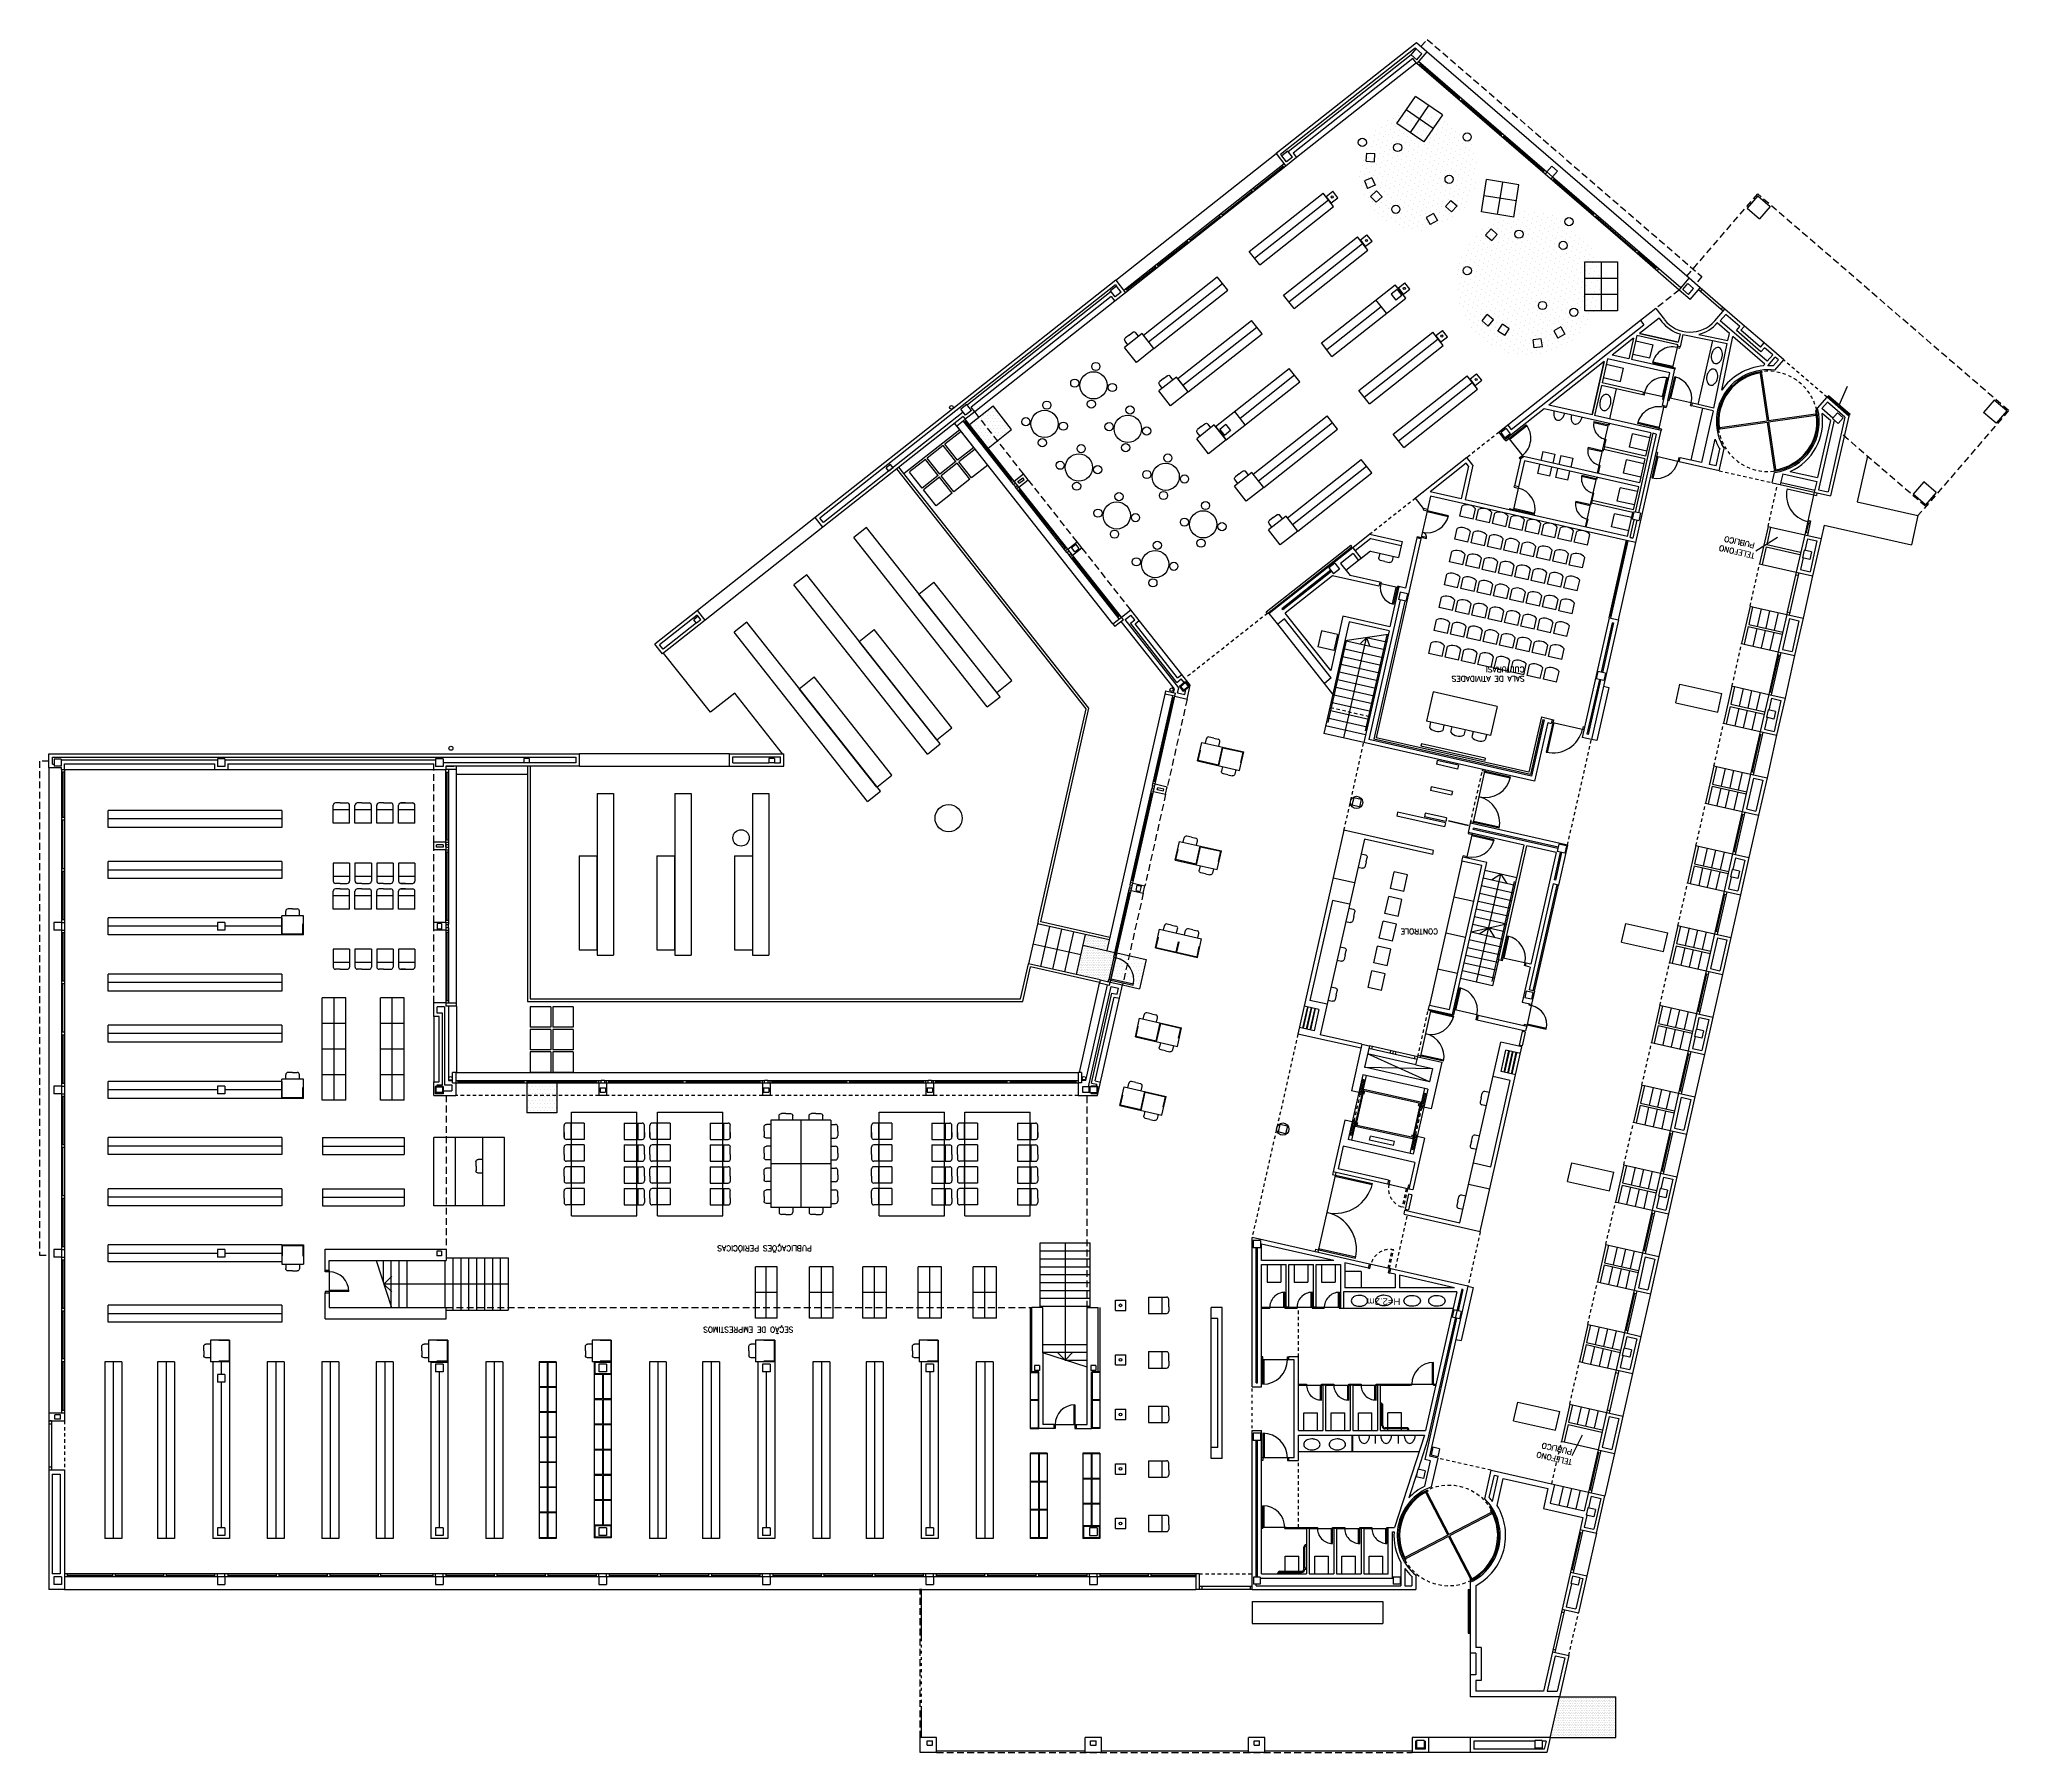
# Model space of a CAD drawing. Extents: x 60 to 232, y 77 to 220.
# Drawn here: x 160.1 to 232.3, y 76.6 to 139.4 of the extents above; entities that cross this region are included whole.
import ezdxf

# ---------------------------------------------------------------- set-up
doc = ezdxf.new("R2010")
doc.units = 0
doc.header["$MEASUREMENT"] = 0
for name, pattern in [('PUNTOS2', [0.125, 0, -0.125]), ('RAYITAS', [0.375, 0.25, -0.125]), ('RAYITAS2', [0.1875, 0.125, -0.0625])]:
    doc.linetypes.add(name, pattern=pattern)
doc.layers.get('0').update_dxf_attribs({"linetype": 'CONTINUOUS'})
for name, color, linetype in [('ALB', 7, 'CONTINUOUS'), ('ALBA', 7, 'CONTINUOUS'), ('ARBOL', 3, 'CONTINUOUS'), ('BORDILLOPLET', 4, 'CONTINUOUS'), ('BORDILLOUPN', 1, 'CONTINUOUS'), ('CARP', 2, 'CONTINUOUS'), ('MOBI', 6, 'CONTINUOUS'), ('MUEBLES', 6, 'CONTINUOUS'), ('OPAC', 6, 'CONTINUOUS'), ('PAVIMENTO', 6, 'CONTINUOUS'), ('PILARES', 1, 'CONTINUOUS'), ('PROY', 2, 'CONTINUOUS'), ('PROY1', 2, 'RAYITAS'), ('PROY2', 2, 'RAYITAS2'), ('PUNTOS', 7, 'PUNTOS2')]:
    doc.layers.add(name, color=color, linetype=linetype)
doc.styles.add('CALI', font='HELVL.SHX', dxfattribs={"height": 0.25})
doc.styles.add('COT', font='ROMANS8.SHX', dxfattribs={"height": 0.2})
doc.styles.add('COTAS', font='romans8.shx', dxfattribs={"height": 0.1})

# ---------------------------------------------------------------- blocks, each defined once
blk = doc.blocks.new('SILLA')
at = {"layer": 'MUEBLES'}
for p, q in [((-0.5, 0), (-0.5, 0.167)), ((-0.25, 0.25), (-0.417, 0.25)), ((-0.25, 0.25), (-0.083, 0.25)), ((0, 0), (0, 0.167))]:
    blk.add_line(p, q, dxfattribs=at)
for centre, start, end in [((-0.417, 0.167), 90, 180), ((-0.083, 0.167), 0, 90)]:
    blk.add_arc(centre, 0.0833, start, end, dxfattribs=at)
blk = doc.blocks.new('TELE')
at = {"layer": 'MUEBLES'}
for p, q in [((0.377, 0.188), (0, 0.188)), ((0, 0.188), (0, -0.188)), ((0.377, 0.188), (0.377, -0.188)), ((0.377, -0.188), (0, -0.188))]:
    blk.add_line(p, q, dxfattribs=at)
blk = doc.blocks.new('*X11')
at = {"color": 0}
for p, q in [((215.875, 80.25), (215.875, 80.25)), ((215.9375, 80.25), (215.9375, 80.25)), ((216, 80.25), (216, 80.25)), ((216.0625, 80.25), (216.0625, 80.25)), ((216.125, 80.25), (216.125, 80.25)), ((216.1875, 80.25), (216.1875, 80.25)), ((216.25, 80.25), (216.25, 80.25)), ((216.3125, 80.25), (216.3125, 80.25)), ((216.375, 80.25), (216.375, 80.25)), ((216.4375, 80.25), (216.4375, 80.25)), ((216.5, 80.25), (216.5, 80.25)), ((216.5625, 80.25), (216.5625, 80.25)), ((216.625, 80.25), (216.625, 80.25)), ((216.6875, 80.25), (216.6875, 80.25)), ((216.75, 80.25), (216.75, 80.25)), ((216.8125, 80.25), (216.8125, 80.25)), ((216.875, 80.25), (216.875, 80.25)), ((216.9375, 80.25), (216.9375, 80.25)), ((217, 80.25), (217, 80.25)), ((217.0625, 80.25), (217.0625, 80.25)), ((217.125, 80.25), (217.125, 80.25)), ((217.1875, 80.25), (217.1875, 80.25)), ((217.25, 80.25), (217.25, 80.25)), ((217.3125, 80.25), (217.3125, 80.25)), ((217.375, 80.25), (217.375, 80.25)), ((217.4375, 80.25), (217.4375, 80.25)), ((217.5, 80.25), (217.5, 80.25)), ((217.5625, 80.25), (217.5625, 80.25)), ((217.625, 80.25), (217.625, 80.25)), ((217.6875, 80.25), (217.6875, 80.25)), ((217.75, 80.25), (217.75, 80.25)), ((217.8125, 80.25), (217.8125, 80.25)), ((217.875, 80.25), (217.875, 80.25)), ((215.6875, 79.5), (215.6875, 79.5)), ((215.71875, 79.6875), (215.71875, 79.6875)), ((215.71875, 79.5625), (215.71875, 79.5625)), ((215.75, 79.75), (215.75, 79.75)), ((215.75, 79.625), (215.75, 79.625)), ((215.75, 79.5), (215.75, 79.5)), ((215.78125, 79.9375), (215.78125, 79.9375)), ((215.78125, 79.8125), (215.78125, 79.8125)), ((215.78125, 79.6875), (215.78125, 79.6875)), ((215.78125, 79.5625), (215.78125, 79.5625)), ((215.8125, 80.125), (215.8125, 80.125)), ((215.8125, 80), (215.8125, 80)), ((215.8125, 79.875), (215.8125, 79.875)), ((215.8125, 79.75), (215.8125, 79.75)), ((215.8125, 79.625), (215.8125, 79.625)), ((215.8125, 79.5), (215.8125, 79.5)), ((215.84375, 80.1875), (215.84375, 80.1875)), ((215.84375, 80.0625), (215.84375, 80.0625)), ((215.84375, 79.9375), (215.84375, 79.9375)), ((215.84375, 79.8125), (215.84375, 79.8125)), ((215.84375, 79.6875), (215.84375, 79.6875)), ((215.84375, 79.5625), (215.84375, 79.5625)), ((215.875, 80.125), (215.875, 80.125)), ((215.875, 80), (215.875, 80)), ((215.875, 79.875), (215.875, 79.875)), ((215.875, 79.75), (215.875, 79.75)), ((215.875, 79.625), (215.875, 79.625)), ((215.875, 79.5), (215.875, 79.5)), ((215.90625, 80.1875), (215.90625, 80.1875)), ((215.90625, 80.0625), (215.90625, 80.0625)), ((215.90625, 79.9375), (215.90625, 79.9375)), ((215.90625, 79.8125), (215.90625, 79.8125)), ((215.90625, 79.6875), (215.90625, 79.6875)), ((215.90625, 79.5625), (215.90625, 79.5625)), ((215.9375, 80.125), (215.9375, 80.125)), ((215.9375, 80), (215.9375, 80)), ((215.9375, 79.875), (215.9375, 79.875)), ((215.9375, 79.75), (215.9375, 79.75)), ((215.9375, 79.625), (215.9375, 79.625)), ((215.9375, 79.5), (215.9375, 79.5)), ((215.96875, 80.1875), (215.96875, 80.1875)), ((215.96875, 80.0625), (215.96875, 80.0625)), ((215.96875, 79.9375), (215.96875, 79.9375)), ((215.96875, 79.8125), (215.96875, 79.8125)), ((215.96875, 79.6875), (215.96875, 79.6875)), ((215.96875, 79.5625), (215.96875, 79.5625)), ((216, 80.125), (216, 80.125)), ((216, 80), (216, 80)), ((216, 79.875), (216, 79.875)), ((216, 79.75), (216, 79.75)), ((216, 79.625), (216, 79.625)), ((216, 79.5), (216, 79.5)), ((216.03125, 80.1875), (216.03125, 80.1875)), ((216.03125, 80.0625), (216.03125, 80.0625)), ((216.03125, 79.9375), (216.03125, 79.9375)), ((216.03125, 79.8125), (216.03125, 79.8125)), ((216.03125, 79.6875), (216.03125, 79.6875)), ((216.03125, 79.5625), (216.03125, 79.5625)), ((216.0625, 80.125), (216.0625, 80.125)), ((216.0625, 80), (216.0625, 80)), ((216.0625, 79.875), (216.0625, 79.875)), ((216.0625, 79.75), (216.0625, 79.75)), ((216.0625, 79.625), (216.0625, 79.625)), ((216.0625, 79.5), (216.0625, 79.5)), ((216.09375, 80.1875), (216.09375, 80.1875)), ((216.09375, 80.0625), (216.09375, 80.0625)), ((216.09375, 79.9375), (216.09375, 79.9375)), ((216.09375, 79.8125), (216.09375, 79.8125)), ((216.09375, 79.6875), (216.09375, 79.6875)), ((216.09375, 79.5625), (216.09375, 79.5625)), ((216.125, 80.125), (216.125, 80.125)), ((216.125, 80), (216.125, 80)), ((216.125, 79.875), (216.125, 79.875)), ((216.125, 79.75), (216.125, 79.75)), ((216.125, 79.625), (216.125, 79.625)), ((216.125, 79.5), (216.125, 79.5)), ((216.15625, 80.1875), (216.15625, 80.1875)), ((216.15625, 80.0625), (216.15625, 80.0625)), ((216.15625, 79.9375), (216.15625, 79.9375)), ((216.15625, 79.8125), (216.15625, 79.8125)), ((216.15625, 79.6875), (216.15625, 79.6875)), ((216.15625, 79.5625), (216.15625, 79.5625)), ((216.1875, 80.125), (216.1875, 80.125)), ((216.1875, 80), (216.1875, 80)), ((216.1875, 79.875), (216.1875, 79.875)), ((216.1875, 79.75), (216.1875, 79.75)), ((216.1875, 79.625), (216.1875, 79.625)), ((216.1875, 79.5), (216.1875, 79.5)), ((216.21875, 80.1875), (216.21875, 80.1875)), ((216.21875, 80.0625), (216.21875, 80.0625)), ((216.21875, 79.9375), (216.21875, 79.9375)), ((216.21875, 79.8125), (216.21875, 79.8125)), ((216.21875, 79.6875), (216.21875, 79.6875)), ((216.21875, 79.5625), (216.21875, 79.5625)), ((216.25, 80.125), (216.25, 80.125)), ((216.25, 80), (216.25, 80)), ((216.25, 79.875), (216.25, 79.875)), ((216.25, 79.75), (216.25, 79.75)), ((216.25, 79.625), (216.25, 79.625)), ((216.25, 79.5), (216.25, 79.5)), ((216.28125, 80.1875), (216.28125, 80.1875)), ((216.28125, 80.0625), (216.28125, 80.0625)), ((216.28125, 79.9375), (216.28125, 79.9375)), ((216.28125, 79.8125), (216.28125, 79.8125)), ((216.28125, 79.6875), (216.28125, 79.6875)), ((216.28125, 79.5625), (216.28125, 79.5625)), ((216.3125, 80.125), (216.3125, 80.125)), ((216.3125, 80), (216.3125, 80)), ((216.3125, 79.875), (216.3125, 79.875)), ((216.3125, 79.75), (216.3125, 79.75)), ((216.3125, 79.625), (216.3125, 79.625)), ((216.3125, 79.5), (216.3125, 79.5)), ((216.34375, 80.1875), (216.34375, 80.1875)), ((216.34375, 80.0625), (216.34375, 80.0625)), ((216.34375, 79.9375), (216.34375, 79.9375)), ((216.34375, 79.8125), (216.34375, 79.8125)), ((216.34375, 79.6875), (216.34375, 79.6875)), ((216.34375, 79.5625), (216.34375, 79.5625)), ((216.375, 80.125), (216.375, 80.125)), ((216.375, 80), (216.375, 80)), ((216.375, 79.875), (216.375, 79.875)), ((216.375, 79.75), (216.375, 79.75)), ((216.375, 79.625), (216.375, 79.625)), ((216.375, 79.5), (216.375, 79.5)), ((216.40625, 80.1875), (216.40625, 80.1875)), ((216.40625, 80.0625), (216.40625, 80.0625)), ((216.40625, 79.9375), (216.40625, 79.9375)), ((216.40625, 79.8125), (216.40625, 79.8125)), ((216.40625, 79.6875), (216.40625, 79.6875)), ((216.40625, 79.5625), (216.40625, 79.5625)), ((216.4375, 80.125), (216.4375, 80.125)), ((216.4375, 80), (216.4375, 80)), ((216.4375, 79.875), (216.4375, 79.875)), ((216.4375, 79.75), (216.4375, 79.75)), ((216.4375, 79.625), (216.4375, 79.625)), ((216.4375, 79.5), (216.4375, 79.5)), ((216.46875, 80.1875), (216.46875, 80.1875)), ((216.46875, 80.0625), (216.46875, 80.0625)), ((216.46875, 79.9375), (216.46875, 79.9375)), ((216.46875, 79.8125), (216.46875, 79.8125)), ((216.46875, 79.6875), (216.46875, 79.6875)), ((216.46875, 79.5625), (216.46875, 79.5625)), ((216.5, 80.125), (216.5, 80.125)), ((216.5, 80), (216.5, 80)), ((216.5, 79.875), (216.5, 79.875)), ((216.5, 79.75), (216.5, 79.75)), ((216.5, 79.625), (216.5, 79.625)), ((216.5, 79.5), (216.5, 79.5)), ((216.53125, 80.1875), (216.53125, 80.1875)), ((216.53125, 80.0625), (216.53125, 80.0625)), ((216.53125, 79.9375), (216.53125, 79.9375)), ((216.53125, 79.8125), (216.53125, 79.8125)), ((216.53125, 79.6875), (216.53125, 79.6875)), ((216.53125, 79.5625), (216.53125, 79.5625)), ((216.5625, 80.125), (216.5625, 80.125)), ((216.5625, 80), (216.5625, 80)), ((216.5625, 79.875), (216.5625, 79.875)), ((216.5625, 79.75), (216.5625, 79.75)), ((216.5625, 79.625), (216.5625, 79.625)), ((216.5625, 79.5), (216.5625, 79.5)), ((216.59375, 80.1875), (216.59375, 80.1875)), ((216.59375, 80.0625), (216.59375, 80.0625)), ((216.59375, 79.9375), (216.59375, 79.9375)), ((216.59375, 79.8125), (216.59375, 79.8125)), ((216.59375, 79.6875), (216.59375, 79.6875)), ((216.59375, 79.5625), (216.59375, 79.5625)), ((216.625, 80.125), (216.625, 80.125)), ((216.625, 80), (216.625, 80)), ((216.625, 79.875), (216.625, 79.875)), ((216.625, 79.75), (216.625, 79.75)), ((216.625, 79.625), (216.625, 79.625)), ((216.625, 79.5), (216.625, 79.5)), ((216.65625, 80.1875), (216.65625, 80.1875)), ((216.65625, 80.0625), (216.65625, 80.0625)), ((216.65625, 79.9375), (216.65625, 79.9375)), ((216.65625, 79.8125), (216.65625, 79.8125)), ((216.65625, 79.6875), (216.65625, 79.6875)), ((216.65625, 79.5625), (216.65625, 79.5625)), ((216.6875, 80.125), (216.6875, 80.125)), ((216.6875, 80), (216.6875, 80)), ((216.6875, 79.875), (216.6875, 79.875)), ((216.6875, 79.75), (216.6875, 79.75)), ((216.6875, 79.625), (216.6875, 79.625)), ((216.6875, 79.5), (216.6875, 79.5)), ((216.71875, 80.1875), (216.71875, 80.1875)), ((216.71875, 80.0625), (216.71875, 80.0625)), ((216.71875, 79.9375), (216.71875, 79.9375)), ((216.71875, 79.8125), (216.71875, 79.8125)), ((216.71875, 79.6875), (216.71875, 79.6875)), ((216.71875, 79.5625), (216.71875, 79.5625)), ((216.75, 80.125), (216.75, 80.125)), ((216.75, 80), (216.75, 80)), ((216.75, 79.875), (216.75, 79.875)), ((216.75, 79.75), (216.75, 79.75)), ((216.75, 79.625), (216.75, 79.625)), ((216.75, 79.5), (216.75, 79.5)), ((216.78125, 80.1875), (216.78125, 80.1875)), ((216.78125, 80.0625), (216.78125, 80.0625)), ((216.78125, 79.9375), (216.78125, 79.9375)), ((216.78125, 79.8125), (216.78125, 79.8125)), ((216.78125, 79.6875), (216.78125, 79.6875)), ((216.78125, 79.5625), (216.78125, 79.5625)), ((216.8125, 80.125), (216.8125, 80.125)), ((216.8125, 80), (216.8125, 80)), ((216.8125, 79.875), (216.8125, 79.875)), ((216.8125, 79.75), (216.8125, 79.75)), ((216.8125, 79.625), (216.8125, 79.625)), ((216.8125, 79.5), (216.8125, 79.5)), ((216.84375, 80.1875), (216.84375, 80.1875)), ((216.84375, 80.0625), (216.84375, 80.0625)), ((216.84375, 79.9375), (216.84375, 79.9375)), ((216.84375, 79.8125), (216.84375, 79.8125)), ((216.84375, 79.6875), (216.84375, 79.6875)), ((216.84375, 79.5625), (216.84375, 79.5625)), ((216.875, 80.125), (216.875, 80.125)), ((216.875, 80), (216.875, 80)), ((216.875, 79.875), (216.875, 79.875)), ((216.875, 79.75), (216.875, 79.75)), ((216.875, 79.625), (216.875, 79.625)), ((216.875, 79.5), (216.875, 79.5)), ((216.90625, 80.1875), (216.90625, 80.1875)), ((216.90625, 80.0625), (216.90625, 80.0625)), ((216.90625, 79.9375), (216.90625, 79.9375)), ((216.90625, 79.8125), (216.90625, 79.8125)), ((216.90625, 79.6875), (216.90625, 79.6875)), ((216.90625, 79.5625), (216.90625, 79.5625)), ((216.9375, 80.125), (216.9375, 80.125)), ((216.9375, 80), (216.9375, 80)), ((216.9375, 79.875), (216.9375, 79.875)), ((216.9375, 79.75), (216.9375, 79.75)), ((216.9375, 79.625), (216.9375, 79.625)), ((216.9375, 79.5), (216.9375, 79.5)), ((216.96875, 80.1875), (216.96875, 80.1875)), ((216.96875, 80.0625), (216.96875, 80.0625)), ((216.96875, 79.9375), (216.96875, 79.9375)), ((216.96875, 79.8125), (216.96875, 79.8125)), ((216.96875, 79.6875), (216.96875, 79.6875)), ((216.96875, 79.5625), (216.96875, 79.5625)), ((217, 80.125), (217, 80.125)), ((217, 80), (217, 80)), ((217, 79.875), (217, 79.875)), ((217, 79.75), (217, 79.75)), ((217, 79.625), (217, 79.625)), ((217, 79.5), (217, 79.5)), ((217.03125, 80.1875), (217.03125, 80.1875)), ((217.03125, 80.0625), (217.03125, 80.0625)), ((217.03125, 79.9375), (217.03125, 79.9375)), ((217.03125, 79.8125), (217.03125, 79.8125)), ((217.03125, 79.6875), (217.03125, 79.6875)), ((217.03125, 79.5625), (217.03125, 79.5625)), ((217.0625, 80.125), (217.0625, 80.125)), ((217.0625, 80), (217.0625, 80)), ((217.0625, 79.875), (217.0625, 79.875)), ((217.0625, 79.75), (217.0625, 79.75)), ((217.0625, 79.625), (217.0625, 79.625)), ((217.0625, 79.5), (217.0625, 79.5)), ((217.09375, 80.1875), (217.09375, 80.1875)), ((217.09375, 80.0625), (217.09375, 80.0625)), ((217.09375, 79.9375), (217.09375, 79.9375)), ((217.09375, 79.8125), (217.09375, 79.8125)), ((217.09375, 79.6875), (217.09375, 79.6875)), ((217.09375, 79.5625), (217.09375, 79.5625)), ((217.125, 80.125), (217.125, 80.125)), ((217.125, 80), (217.125, 80)), ((217.125, 79.875), (217.125, 79.875)), ((217.125, 79.75), (217.125, 79.75)), ((217.125, 79.625), (217.125, 79.625)), ((217.125, 79.5), (217.125, 79.5)), ((217.15625, 80.1875), (217.15625, 80.1875)), ((217.15625, 80.0625), (217.15625, 80.0625)), ((217.15625, 79.9375), (217.15625, 79.9375)), ((217.15625, 79.8125), (217.15625, 79.8125)), ((217.15625, 79.6875), (217.15625, 79.6875)), ((217.15625, 79.5625), (217.15625, 79.5625)), ((217.1875, 80.125), (217.1875, 80.125)), ((217.1875, 80), (217.1875, 80)), ((217.1875, 79.875), (217.1875, 79.875)), ((217.1875, 79.75), (217.1875, 79.75)), ((217.1875, 79.625), (217.1875, 79.625)), ((217.1875, 79.5), (217.1875, 79.5)), ((217.21875, 80.1875), (217.21875, 80.1875)), ((217.21875, 80.0625), (217.21875, 80.0625)), ((217.21875, 79.9375), (217.21875, 79.9375)), ((217.21875, 79.8125), (217.21875, 79.8125)), ((217.21875, 79.6875), (217.21875, 79.6875)), ((217.21875, 79.5625), (217.21875, 79.5625)), ((217.25, 80.125), (217.25, 80.125)), ((217.25, 80), (217.25, 80)), ((217.25, 79.875), (217.25, 79.875)), ((217.25, 79.75), (217.25, 79.75)), ((217.25, 79.625), (217.25, 79.625)), ((217.25, 79.5), (217.25, 79.5)), ((217.28125, 80.1875), (217.28125, 80.1875)), ((217.28125, 80.0625), (217.28125, 80.0625)), ((217.28125, 79.9375), (217.28125, 79.9375)), ((217.28125, 79.8125), (217.28125, 79.8125)), ((217.28125, 79.6875), (217.28125, 79.6875)), ((217.28125, 79.5625), (217.28125, 79.5625)), ((217.3125, 80.125), (217.3125, 80.125)), ((217.3125, 80), (217.3125, 80)), ((217.3125, 79.875), (217.3125, 79.875)), ((217.3125, 79.75), (217.3125, 79.75)), ((217.3125, 79.625), (217.3125, 79.625)), ((217.3125, 79.5), (217.3125, 79.5)), ((217.34375, 80.1875), (217.34375, 80.1875)), ((217.34375, 80.0625), (217.34375, 80.0625)), ((217.34375, 79.9375), (217.34375, 79.9375)), ((217.34375, 79.8125), (217.34375, 79.8125)), ((217.34375, 79.6875), (217.34375, 79.6875)), ((217.34375, 79.5625), (217.34375, 79.5625)), ((217.375, 80.125), (217.375, 80.125)), ((217.375, 80), (217.375, 80)), ((217.375, 79.875), (217.375, 79.875)), ((217.375, 79.75), (217.375, 79.75)), ((217.375, 79.625), (217.375, 79.625)), ((217.375, 79.5), (217.375, 79.5)), ((217.40625, 80.1875), (217.40625, 80.1875)), ((217.40625, 80.0625), (217.40625, 80.0625)), ((217.40625, 79.9375), (217.40625, 79.9375)), ((217.40625, 79.8125), (217.40625, 79.8125)), ((217.40625, 79.6875), (217.40625, 79.6875)), ((217.40625, 79.5625), (217.40625, 79.5625)), ((217.4375, 80.125), (217.4375, 80.125)), ((217.4375, 80), (217.4375, 80)), ((217.4375, 79.875), (217.4375, 79.875)), ((217.4375, 79.75), (217.4375, 79.75)), ((217.4375, 79.625), (217.4375, 79.625)), ((217.4375, 79.5), (217.4375, 79.5)), ((217.46875, 80.1875), (217.46875, 80.1875)), ((217.46875, 80.0625), (217.46875, 80.0625)), ((217.46875, 79.9375), (217.46875, 79.9375)), ((217.46875, 79.8125), (217.46875, 79.8125)), ((217.46875, 79.6875), (217.46875, 79.6875)), ((217.46875, 79.5625), (217.46875, 79.5625)), ((217.5, 80.125), (217.5, 80.125)), ((217.5, 80), (217.5, 80)), ((217.5, 79.875), (217.5, 79.875)), ((217.5, 79.75), (217.5, 79.75)), ((217.5, 79.625), (217.5, 79.625)), ((217.5, 79.5), (217.5, 79.5)), ((217.53125, 80.1875), (217.53125, 80.1875)), ((217.53125, 80.0625), (217.53125, 80.0625)), ((217.53125, 79.9375), (217.53125, 79.9375)), ((217.53125, 79.8125), (217.53125, 79.8125)), ((217.53125, 79.6875), (217.53125, 79.6875)), ((217.53125, 79.5625), (217.53125, 79.5625)), ((217.5625, 80.125), (217.5625, 80.125)), ((217.5625, 80), (217.5625, 80)), ((217.5625, 79.875), (217.5625, 79.875)), ((217.5625, 79.75), (217.5625, 79.75)), ((217.5625, 79.625), (217.5625, 79.625)), ((217.5625, 79.5), (217.5625, 79.5)), ((217.59375, 80.1875), (217.59375, 80.1875)), ((217.59375, 80.0625), (217.59375, 80.0625)), ((217.59375, 79.9375), (217.59375, 79.9375)), ((217.59375, 79.8125), (217.59375, 79.8125)), ((217.59375, 79.6875), (217.59375, 79.6875)), ((217.59375, 79.5625), (217.59375, 79.5625)), ((217.625, 80.125), (217.625, 80.125)), ((217.625, 80), (217.625, 80)), ((217.625, 79.875), (217.625, 79.875)), ((217.625, 79.75), (217.625, 79.75)), ((217.625, 79.625), (217.625, 79.625)), ((217.625, 79.5), (217.625, 79.5)), ((217.65625, 80.1875), (217.65625, 80.1875)), ((217.65625, 80.0625), (217.65625, 80.0625)), ((217.65625, 79.9375), (217.65625, 79.9375)), ((217.65625, 79.8125), (217.65625, 79.8125)), ((217.65625, 79.6875), (217.65625, 79.6875)), ((217.65625, 79.5625), (217.65625, 79.5625)), ((217.6875, 80.125), (217.6875, 80.125)), ((217.6875, 80), (217.6875, 80)), ((217.6875, 79.875), (217.6875, 79.875)), ((217.6875, 79.75), (217.6875, 79.75)), ((217.6875, 79.625), (217.6875, 79.625)), ((217.6875, 79.5), (217.6875, 79.5)), ((217.71875, 80.1875), (217.71875, 80.1875)), ((217.71875, 80.0625), (217.71875, 80.0625)), ((217.71875, 79.9375), (217.71875, 79.9375)), ((217.71875, 79.8125), (217.71875, 79.8125)), ((217.71875, 79.6875), (217.71875, 79.6875)), ((217.71875, 79.5625), (217.71875, 79.5625)), ((217.75, 80.125), (217.75, 80.125)), ((217.75, 80), (217.75, 80)), ((217.75, 79.875), (217.75, 79.875)), ((217.75, 79.75), (217.75, 79.75)), ((217.75, 79.625), (217.75, 79.625)), ((217.75, 79.5), (217.75, 79.5)), ((217.78125, 80.1875), (217.78125, 80.1875)), ((217.78125, 80.0625), (217.78125, 80.0625)), ((217.78125, 79.9375), (217.78125, 79.9375)), ((217.78125, 79.8125), (217.78125, 79.8125)), ((217.78125, 79.6875), (217.78125, 79.6875)), ((217.78125, 79.5625), (217.78125, 79.5625)), ((217.8125, 80.125), (217.8125, 80.125)), ((217.8125, 80), (217.8125, 80)), ((217.8125, 79.875), (217.8125, 79.875)), ((217.8125, 79.75), (217.8125, 79.75)), ((217.8125, 79.625), (217.8125, 79.625)), ((217.8125, 79.5), (217.8125, 79.5)), ((217.84375, 80.1875), (217.84375, 80.1875)), ((217.84375, 80.0625), (217.84375, 80.0625)), ((217.84375, 79.9375), (217.84375, 79.9375)), ((217.84375, 79.8125), (217.84375, 79.8125)), ((217.84375, 79.6875), (217.84375, 79.6875)), ((217.84375, 79.5625), (217.84375, 79.5625)), ((217.875, 80.125), (217.875, 80.125)), ((217.875, 80), (217.875, 80)), ((217.875, 79.875), (217.875, 79.875)), ((217.875, 79.75), (217.875, 79.75)), ((217.875, 79.625), (217.875, 79.625)), ((217.875, 79.5), (217.875, 79.5)), ((217.90625, 80.1875), (217.90625, 80.1875)), ((217.90625, 80.0625), (217.90625, 80.0625)), ((217.90625, 79.9375), (217.90625, 79.9375)), ((217.90625, 79.8125), (217.90625, 79.8125)), ((217.90625, 79.6875), (217.90625, 79.6875)), ((217.90625, 79.5625), (217.90625, 79.5625)), ((215.53125, 78.8125), (215.53125, 78.8125)), ((215.5625, 79), (215.5625, 79)), ((215.5625, 78.875), (215.5625, 78.875)), ((215.59375, 79.0625), (215.59375, 79.0625)), ((215.59375, 78.9375), (215.59375, 78.9375)), ((215.59375, 78.8125), (215.59375, 78.8125)), ((215.625, 79.25), (215.625, 79.25)), ((215.625, 79.125), (215.625, 79.125)), ((215.625, 79), (215.625, 79)), ((215.625, 78.875), (215.625, 78.875)), ((215.65625, 79.4375), (215.65625, 79.4375)), ((215.65625, 79.3125), (215.65625, 79.3125)), ((215.65625, 79.1875), (215.65625, 79.1875)), ((215.65625, 79.0625), (215.65625, 79.0625)), ((215.65625, 78.9375), (215.65625, 78.9375)), ((215.65625, 78.8125), (215.65625, 78.8125)), ((215.6875, 79.375), (215.6875, 79.375)), ((215.6875, 79.25), (215.6875, 79.25)), ((215.6875, 79.125), (215.6875, 79.125)), ((215.6875, 79), (215.6875, 79)), ((215.6875, 78.875), (215.6875, 78.875)), ((215.71875, 79.4375), (215.71875, 79.4375)), ((215.71875, 79.3125), (215.71875, 79.3125)), ((215.71875, 79.1875), (215.71875, 79.1875)), ((215.71875, 79.0625), (215.71875, 79.0625)), ((215.71875, 78.9375), (215.71875, 78.9375)), ((215.71875, 78.8125), (215.71875, 78.8125)), ((215.75, 79.375), (215.75, 79.375)), ((215.75, 79.25), (215.75, 79.25)), ((215.75, 79.125), (215.75, 79.125)), ((215.75, 79), (215.75, 79)), ((215.75, 78.875), (215.75, 78.875)), ((215.78125, 79.4375), (215.78125, 79.4375)), ((215.78125, 79.3125), (215.78125, 79.3125)), ((215.78125, 79.1875), (215.78125, 79.1875)), ((215.78125, 79.0625), (215.78125, 79.0625)), ((215.78125, 78.9375), (215.78125, 78.9375)), ((215.78125, 78.8125), (215.78125, 78.8125)), ((215.8125, 79.375), (215.8125, 79.375)), ((215.8125, 79.25), (215.8125, 79.25)), ((215.8125, 79.125), (215.8125, 79.125)), ((215.8125, 79), (215.8125, 79)), ((215.8125, 78.875), (215.8125, 78.875)), ((215.84375, 79.4375), (215.84375, 79.4375)), ((215.84375, 79.3125), (215.84375, 79.3125)), ((215.84375, 79.1875), (215.84375, 79.1875)), ((215.84375, 79.0625), (215.84375, 79.0625)), ((215.84375, 78.9375), (215.84375, 78.9375)), ((215.84375, 78.8125), (215.84375, 78.8125)), ((215.875, 79.375), (215.875, 79.375)), ((215.875, 79.25), (215.875, 79.25)), ((215.875, 79.125), (215.875, 79.125)), ((215.875, 79), (215.875, 79)), ((215.875, 78.875), (215.875, 78.875)), ((215.90625, 79.4375), (215.90625, 79.4375)), ((215.90625, 79.3125), (215.90625, 79.3125)), ((215.90625, 79.1875), (215.90625, 79.1875)), ((215.90625, 79.0625), (215.90625, 79.0625)), ((215.90625, 78.9375), (215.90625, 78.9375)), ((215.90625, 78.8125), (215.90625, 78.8125)), ((215.9375, 79.375), (215.9375, 79.375)), ((215.9375, 79.25), (215.9375, 79.25)), ((215.9375, 79.125), (215.9375, 79.125)), ((215.9375, 79), (215.9375, 79)), ((215.9375, 78.875), (215.9375, 78.875)), ((215.96875, 79.4375), (215.96875, 79.4375)), ((215.96875, 79.3125), (215.96875, 79.3125)), ((215.96875, 79.1875), (215.96875, 79.1875)), ((215.96875, 79.0625), (215.96875, 79.0625)), ((215.96875, 78.9375), (215.96875, 78.9375)), ((215.96875, 78.8125), (215.96875, 78.8125)), ((216, 79.375), (216, 79.375)), ((216, 79.25), (216, 79.25)), ((216, 79.125), (216, 79.125)), ((216, 79), (216, 79)), ((216, 78.875), (216, 78.875)), ((216.03125, 79.4375), (216.03125, 79.4375)), ((216.03125, 79.3125), (216.03125, 79.3125)), ((216.03125, 79.1875), (216.03125, 79.1875)), ((216.03125, 79.0625), (216.03125, 79.0625)), ((216.03125, 78.9375), (216.03125, 78.9375)), ((216.03125, 78.8125), (216.03125, 78.8125)), ((216.0625, 79.375), (216.0625, 79.375)), ((216.0625, 79.25), (216.0625, 79.25)), ((216.0625, 79.125), (216.0625, 79.125)), ((216.0625, 79), (216.0625, 79)), ((216.0625, 78.875), (216.0625, 78.875)), ((216.09375, 79.4375), (216.09375, 79.4375)), ((216.09375, 79.3125), (216.09375, 79.3125)), ((216.09375, 79.1875), (216.09375, 79.1875)), ((216.09375, 79.0625), (216.09375, 79.0625)), ((216.09375, 78.9375), (216.09375, 78.9375)), ((216.09375, 78.8125), (216.09375, 78.8125)), ((216.125, 79.375), (216.125, 79.375)), ((216.125, 79.25), (216.125, 79.25)), ((216.125, 79.125), (216.125, 79.125)), ((216.125, 79), (216.125, 79)), ((216.125, 78.875), (216.125, 78.875)), ((216.15625, 79.4375), (216.15625, 79.4375)), ((216.15625, 79.3125), (216.15625, 79.3125)), ((216.15625, 79.1875), (216.15625, 79.1875)), ((216.15625, 79.0625), (216.15625, 79.0625)), ((216.15625, 78.9375), (216.15625, 78.9375)), ((216.15625, 78.8125), (216.15625, 78.8125)), ((216.1875, 79.375), (216.1875, 79.375)), ((216.1875, 79.25), (216.1875, 79.25)), ((216.1875, 79.125), (216.1875, 79.125)), ((216.1875, 79), (216.1875, 79)), ((216.1875, 78.875), (216.1875, 78.875)), ((216.21875, 79.4375), (216.21875, 79.4375)), ((216.21875, 79.3125), (216.21875, 79.3125)), ((216.21875, 79.1875), (216.21875, 79.1875)), ((216.21875, 79.0625), (216.21875, 79.0625)), ((216.21875, 78.9375), (216.21875, 78.9375)), ((216.21875, 78.8125), (216.21875, 78.8125)), ((216.25, 79.375), (216.25, 79.375)), ((216.25, 79.25), (216.25, 79.25)), ((216.25, 79.125), (216.25, 79.125)), ((216.25, 79), (216.25, 79)), ((216.25, 78.875), (216.25, 78.875)), ((216.28125, 79.4375), (216.28125, 79.4375)), ((216.28125, 79.3125), (216.28125, 79.3125)), ((216.28125, 79.1875), (216.28125, 79.1875)), ((216.28125, 79.0625), (216.28125, 79.0625)), ((216.28125, 78.9375), (216.28125, 78.9375)), ((216.28125, 78.8125), (216.28125, 78.8125)), ((216.3125, 79.375), (216.3125, 79.375)), ((216.3125, 79.25), (216.3125, 79.25)), ((216.3125, 79.125), (216.3125, 79.125)), ((216.3125, 79), (216.3125, 79)), ((216.3125, 78.875), (216.3125, 78.875)), ((216.34375, 79.4375), (216.34375, 79.4375)), ((216.34375, 79.3125), (216.34375, 79.3125)), ((216.34375, 79.1875), (216.34375, 79.1875)), ((216.34375, 79.0625), (216.34375, 79.0625)), ((216.34375, 78.9375), (216.34375, 78.9375)), ((216.34375, 78.8125), (216.34375, 78.8125)), ((216.375, 79.375), (216.375, 79.375)), ((216.375, 79.25), (216.375, 79.25)), ((216.375, 79.125), (216.375, 79.125)), ((216.375, 79), (216.375, 79)), ((216.375, 78.875), (216.375, 78.875)), ((216.40625, 79.4375), (216.40625, 79.4375)), ((216.40625, 79.3125), (216.40625, 79.3125)), ((216.40625, 79.1875), (216.40625, 79.1875)), ((216.40625, 79.0625), (216.40625, 79.0625)), ((216.40625, 78.9375), (216.40625, 78.9375)), ((216.40625, 78.8125), (216.40625, 78.8125)), ((216.4375, 79.375), (216.4375, 79.375)), ((216.4375, 79.25), (216.4375, 79.25)), ((216.4375, 79.125), (216.4375, 79.125)), ((216.4375, 79), (216.4375, 79)), ((216.4375, 78.875), (216.4375, 78.875)), ((216.46875, 79.4375), (216.46875, 79.4375)), ((216.46875, 79.3125), (216.46875, 79.3125)), ((216.46875, 79.1875), (216.46875, 79.1875)), ((216.46875, 79.0625), (216.46875, 79.0625)), ((216.46875, 78.9375), (216.46875, 78.9375)), ((216.46875, 78.8125), (216.46875, 78.8125)), ((216.5, 79.375), (216.5, 79.375)), ((216.5, 79.25), (216.5, 79.25)), ((216.5, 79.125), (216.5, 79.125)), ((216.5, 79), (216.5, 79)), ((216.5, 78.875), (216.5, 78.875)), ((216.53125, 79.4375), (216.53125, 79.4375)), ((216.53125, 79.3125), (216.53125, 79.3125)), ((216.53125, 79.1875), (216.53125, 79.1875)), ((216.53125, 79.0625), (216.53125, 79.0625)), ((216.53125, 78.9375), (216.53125, 78.9375)), ((216.53125, 78.8125), (216.53125, 78.8125)), ((216.5625, 79.375), (216.5625, 79.375)), ((216.5625, 79.25), (216.5625, 79.25)), ((216.5625, 79.125), (216.5625, 79.125)), ((216.5625, 79), (216.5625, 79)), ((216.5625, 78.875), (216.5625, 78.875)), ((216.59375, 79.4375), (216.59375, 79.4375)), ((216.59375, 79.3125), (216.59375, 79.3125)), ((216.59375, 79.1875), (216.59375, 79.1875)), ((216.59375, 79.0625), (216.59375, 79.0625)), ((216.59375, 78.9375), (216.59375, 78.9375)), ((216.59375, 78.8125), (216.59375, 78.8125)), ((216.625, 79.375), (216.625, 79.375)), ((216.625, 79.25), (216.625, 79.25)), ((216.625, 79.125), (216.625, 79.125)), ((216.625, 79), (216.625, 79)), ((216.625, 78.875), (216.625, 78.875)), ((216.65625, 79.4375), (216.65625, 79.4375)), ((216.65625, 79.3125), (216.65625, 79.3125)), ((216.65625, 79.1875), (216.65625, 79.1875)), ((216.65625, 79.0625), (216.65625, 79.0625)), ((216.65625, 78.9375), (216.65625, 78.9375)), ((216.65625, 78.8125), (216.65625, 78.8125)), ((216.6875, 79.375), (216.6875, 79.375)), ((216.6875, 79.25), (216.6875, 79.25)), ((216.6875, 79.125), (216.6875, 79.125)), ((216.6875, 79), (216.6875, 79)), ((216.6875, 78.875), (216.6875, 78.875)), ((216.71875, 79.4375), (216.71875, 79.4375)), ((216.71875, 79.3125), (216.71875, 79.3125)), ((216.71875, 79.1875), (216.71875, 79.1875)), ((216.71875, 79.0625), (216.71875, 79.0625)), ((216.71875, 78.9375), (216.71875, 78.9375)), ((216.71875, 78.8125), (216.71875, 78.8125)), ((216.75, 79.375), (216.75, 79.375)), ((216.75, 79.25), (216.75, 79.25)), ((216.75, 79.125), (216.75, 79.125)), ((216.75, 79), (216.75, 79)), ((216.75, 78.875), (216.75, 78.875)), ((216.78125, 79.4375), (216.78125, 79.4375)), ((216.78125, 79.3125), (216.78125, 79.3125)), ((216.78125, 79.1875), (216.78125, 79.1875)), ((216.78125, 79.0625), (216.78125, 79.0625)), ((216.78125, 78.9375), (216.78125, 78.9375)), ((216.78125, 78.8125), (216.78125, 78.8125)), ((216.8125, 79.375), (216.8125, 79.375)), ((216.8125, 79.25), (216.8125, 79.25)), ((216.8125, 79.125), (216.8125, 79.125)), ((216.8125, 79), (216.8125, 79)), ((216.8125, 78.875), (216.8125, 78.875)), ((216.84375, 79.4375), (216.84375, 79.4375)), ((216.84375, 79.3125), (216.84375, 79.3125)), ((216.84375, 79.1875), (216.84375, 79.1875)), ((216.84375, 79.0625), (216.84375, 79.0625)), ((216.84375, 78.9375), (216.84375, 78.9375)), ((216.84375, 78.8125), (216.84375, 78.8125)), ((216.875, 79.375), (216.875, 79.375)), ((216.875, 79.25), (216.875, 79.25)), ((216.875, 79.125), (216.875, 79.125)), ((216.875, 79), (216.875, 79)), ((216.875, 78.875), (216.875, 78.875)), ((216.90625, 79.4375), (216.90625, 79.4375)), ((216.90625, 79.3125), (216.90625, 79.3125)), ((216.90625, 79.1875), (216.90625, 79.1875)), ((216.90625, 79.0625), (216.90625, 79.0625)), ((216.90625, 78.9375), (216.90625, 78.9375)), ((216.90625, 78.8125), (216.90625, 78.8125)), ((216.9375, 79.375), (216.9375, 79.375)), ((216.9375, 79.25), (216.9375, 79.25)), ((216.9375, 79.125), (216.9375, 79.125)), ((216.9375, 79), (216.9375, 79)), ((216.9375, 78.875), (216.9375, 78.875)), ((216.96875, 79.4375), (216.96875, 79.4375)), ((216.96875, 79.3125), (216.96875, 79.3125)), ((216.96875, 79.1875), (216.96875, 79.1875)), ((216.96875, 79.0625), (216.96875, 79.0625)), ((216.96875, 78.9375), (216.96875, 78.9375)), ((216.96875, 78.8125), (216.96875, 78.8125)), ((217, 79.375), (217, 79.375)), ((217, 79.25), (217, 79.25)), ((217, 79.125), (217, 79.125)), ((217, 79), (217, 79)), ((217, 78.875), (217, 78.875)), ((217.03125, 79.4375), (217.03125, 79.4375)), ((217.03125, 79.3125), (217.03125, 79.3125)), ((217.03125, 79.1875), (217.03125, 79.1875)), ((217.03125, 79.0625), (217.03125, 79.0625)), ((217.03125, 78.9375), (217.03125, 78.9375)), ((217.03125, 78.8125), (217.03125, 78.8125)), ((217.0625, 79.375), (217.0625, 79.375)), ((217.0625, 79.25), (217.0625, 79.25)), ((217.0625, 79.125), (217.0625, 79.125)), ((217.0625, 79), (217.0625, 79)), ((217.0625, 78.875), (217.0625, 78.875)), ((217.09375, 79.4375), (217.09375, 79.4375)), ((217.09375, 79.3125), (217.09375, 79.3125)), ((217.09375, 79.1875), (217.09375, 79.1875)), ((217.09375, 79.0625), (217.09375, 79.0625)), ((217.09375, 78.9375), (217.09375, 78.9375)), ((217.09375, 78.8125), (217.09375, 78.8125)), ((217.125, 79.375), (217.125, 79.375)), ((217.125, 79.25), (217.125, 79.25)), ((217.125, 79.125), (217.125, 79.125)), ((217.125, 79), (217.125, 79)), ((217.125, 78.875), (217.125, 78.875)), ((217.15625, 79.4375), (217.15625, 79.4375)), ((217.15625, 79.3125), (217.15625, 79.3125)), ((217.15625, 79.1875), (217.15625, 79.1875)), ((217.15625, 79.0625), (217.15625, 79.0625)), ((217.15625, 78.9375), (217.15625, 78.9375)), ((217.15625, 78.8125), (217.15625, 78.8125)), ((217.1875, 79.375), (217.1875, 79.375)), ((217.1875, 79.25), (217.1875, 79.25)), ((217.1875, 79.125), (217.1875, 79.125)), ((217.1875, 79), (217.1875, 79)), ((217.1875, 78.875), (217.1875, 78.875)), ((217.21875, 79.4375), (217.21875, 79.4375)), ((217.21875, 79.3125), (217.21875, 79.3125)), ((217.21875, 79.1875), (217.21875, 79.1875)), ((217.21875, 79.0625), (217.21875, 79.0625)), ((217.21875, 78.9375), (217.21875, 78.9375)), ((217.21875, 78.8125), (217.21875, 78.8125)), ((217.25, 79.375), (217.25, 79.375)), ((217.25, 79.25), (217.25, 79.25)), ((217.25, 79.125), (217.25, 79.125)), ((217.25, 79), (217.25, 79)), ((217.25, 78.875), (217.25, 78.875)), ((217.28125, 79.4375), (217.28125, 79.4375)), ((217.28125, 79.3125), (217.28125, 79.3125)), ((217.28125, 79.1875), (217.28125, 79.1875)), ((217.28125, 79.0625), (217.28125, 79.0625)), ((217.28125, 78.9375), (217.28125, 78.9375)), ((217.28125, 78.8125), (217.28125, 78.8125)), ((217.3125, 79.375), (217.3125, 79.375)), ((217.3125, 79.25), (217.3125, 79.25)), ((217.3125, 79.125), (217.3125, 79.125)), ((217.3125, 79), (217.3125, 79)), ((217.3125, 78.875), (217.3125, 78.875)), ((217.34375, 79.4375), (217.34375, 79.4375)), ((217.34375, 79.3125), (217.34375, 79.3125)), ((217.34375, 79.1875), (217.34375, 79.1875)), ((217.34375, 79.0625), (217.34375, 79.0625)), ((217.34375, 78.9375), (217.34375, 78.9375)), ((217.34375, 78.8125), (217.34375, 78.8125)), ((217.375, 79.375), (217.375, 79.375)), ((217.375, 79.25), (217.375, 79.25)), ((217.375, 79.125), (217.375, 79.125)), ((217.375, 79), (217.375, 79)), ((217.375, 78.875), (217.375, 78.875)), ((217.40625, 79.4375), (217.40625, 79.4375)), ((217.40625, 79.3125), (217.40625, 79.3125)), ((217.40625, 79.1875), (217.40625, 79.1875)), ((217.40625, 79.0625), (217.40625, 79.0625)), ((217.40625, 78.9375), (217.40625, 78.9375)), ((217.40625, 78.8125), (217.40625, 78.8125)), ((217.4375, 79.375), (217.4375, 79.375)), ((217.4375, 79.25), (217.4375, 79.25)), ((217.4375, 79.125), (217.4375, 79.125)), ((217.4375, 79), (217.4375, 79)), ((217.4375, 78.875), (217.4375, 78.875)), ((217.46875, 79.4375), (217.46875, 79.4375)), ((217.46875, 79.3125), (217.46875, 79.3125)), ((217.46875, 79.1875), (217.46875, 79.1875)), ((217.46875, 79.0625), (217.46875, 79.0625)), ((217.46875, 78.9375), (217.46875, 78.9375)), ((217.46875, 78.8125), (217.46875, 78.8125)), ((217.5, 79.375), (217.5, 79.375)), ((217.5, 79.25), (217.5, 79.25)), ((217.5, 79.125), (217.5, 79.125)), ((217.5, 79), (217.5, 79)), ((217.5, 78.875), (217.5, 78.875)), ((217.53125, 79.4375), (217.53125, 79.4375)), ((217.53125, 79.3125), (217.53125, 79.3125)), ((217.53125, 79.1875), (217.53125, 79.1875)), ((217.53125, 79.0625), (217.53125, 79.0625)), ((217.53125, 78.9375), (217.53125, 78.9375)), ((217.53125, 78.8125), (217.53125, 78.8125)), ((217.5625, 79.375), (217.5625, 79.375)), ((217.5625, 79.25), (217.5625, 79.25)), ((217.5625, 79.125), (217.5625, 79.125)), ((217.5625, 79), (217.5625, 79)), ((217.5625, 78.875), (217.5625, 78.875)), ((217.59375, 79.4375), (217.59375, 79.4375)), ((217.59375, 79.3125), (217.59375, 79.3125)), ((217.59375, 79.1875), (217.59375, 79.1875)), ((217.59375, 79.0625), (217.59375, 79.0625)), ((217.59375, 78.9375), (217.59375, 78.9375)), ((217.59375, 78.8125), (217.59375, 78.8125)), ((217.625, 79.375), (217.625, 79.375)), ((217.625, 79.25), (217.625, 79.25)), ((217.625, 79.125), (217.625, 79.125)), ((217.625, 79), (217.625, 79)), ((217.625, 78.875), (217.625, 78.875)), ((217.65625, 79.4375), (217.65625, 79.4375)), ((217.65625, 79.3125), (217.65625, 79.3125)), ((217.65625, 79.1875), (217.65625, 79.1875)), ((217.65625, 79.0625), (217.65625, 79.0625)), ((217.65625, 78.9375), (217.65625, 78.9375)), ((217.65625, 78.8125), (217.65625, 78.8125)), ((217.6875, 79.375), (217.6875, 79.375)), ((217.6875, 79.25), (217.6875, 79.25)), ((217.6875, 79.125), (217.6875, 79.125)), ((217.6875, 79), (217.6875, 79)), ((217.6875, 78.875), (217.6875, 78.875)), ((217.71875, 79.4375), (217.71875, 79.4375)), ((217.71875, 79.3125), (217.71875, 79.3125)), ((217.71875, 79.1875), (217.71875, 79.1875)), ((217.71875, 79.0625), (217.71875, 79.0625)), ((217.71875, 78.9375), (217.71875, 78.9375)), ((217.71875, 78.8125), (217.71875, 78.8125)), ((217.75, 79.375), (217.75, 79.375)), ((217.75, 79.25), (217.75, 79.25)), ((217.75, 79.125), (217.75, 79.125)), ((217.75, 79), (217.75, 79)), ((217.75, 78.875), (217.75, 78.875)), ((217.78125, 79.4375), (217.78125, 79.4375)), ((217.78125, 79.3125), (217.78125, 79.3125)), ((217.78125, 79.1875), (217.78125, 79.1875)), ((217.78125, 79.0625), (217.78125, 79.0625)), ((217.78125, 78.9375), (217.78125, 78.9375)), ((217.78125, 78.8125), (217.78125, 78.8125)), ((217.8125, 79.375), (217.8125, 79.375)), ((217.8125, 79.25), (217.8125, 79.25)), ((217.8125, 79.125), (217.8125, 79.125)), ((217.8125, 79), (217.8125, 79)), ((217.8125, 78.875), (217.8125, 78.875)), ((217.84375, 79.4375), (217.84375, 79.4375)), ((217.84375, 79.3125), (217.84375, 79.3125)), ((217.84375, 79.1875), (217.84375, 79.1875)), ((217.84375, 79.0625), (217.84375, 79.0625)), ((217.84375, 78.9375), (217.84375, 78.9375)), ((217.84375, 78.8125), (217.84375, 78.8125)), ((217.875, 79.375), (217.875, 79.375)), ((217.875, 79.25), (217.875, 79.25)), ((217.875, 79.125), (217.875, 79.125)), ((217.875, 79), (217.875, 79)), ((217.875, 78.875), (217.875, 78.875)), ((217.90625, 79.4375), (217.90625, 79.4375)), ((217.90625, 79.3125), (217.90625, 79.3125)), ((217.90625, 79.1875), (217.90625, 79.1875)), ((217.90625, 79.0625), (217.90625, 79.0625)), ((217.90625, 78.9375), (217.90625, 78.9375)), ((217.90625, 78.8125), (217.90625, 78.8125))]:
    blk.add_line(p, q, dxfattribs=at)
blk = doc.blocks.new('LAB')
at = {"layer": 'MOBI'}
blk.add_lwpolyline([(0.008, 0.171, 0.067379), (-0.112, 0.155, 0.079748), (-0.205, 0.112, 0.107122), (-0.272, 0.043, 0.140032), (-0.293, -0.029, 0.140032), (-0.272, -0.101, 0.107122), (-0.205, -0.171, 0.079748), (-0.112, -0.213, 0.067379), (0.008, -0.229, 0.067379), (0.127, -0.213, 0.079748), (0.22, -0.171, 0.107122), (0.288, -0.101, 0.140032), (0.308, -0.029, 0.140032), (0.288, 0.043, 0.107122), (0.22, 0.112, 0.079748), (0.127, 0.155, 0.067379)], format="xyb", close=True, dxfattribs=at)
blk = doc.blocks.new('11BANCOX')
at = {"layer": 'PROY'}
for p, q in [((6.007, 1.25), (1.207, 1.25)), ((1.207, 0.45), (1.207, 1.25)), ((6.007, 0.45), (6.007, 1.25)), ((6.007, 0.45), (1.207, 0.45))]:
    blk.add_line(p, q, dxfattribs=at)
blk = doc.blocks.new('*X5')
at = {"color": 0}
for p, q in [((177.955, 102.755), (177.955, 102.755)), ((178.018, 102.63), (178.018, 102.63)), ((178.08, 102.755), (178.08, 102.755)), ((178.143, 102.63), (178.143, 102.63)), ((178.205, 102.755), (178.205, 102.755)), ((178.268, 102.63), (178.268, 102.63)), ((178.33, 102.755), (178.33, 102.755)), ((178.393, 102.63), (178.393, 102.63)), ((178.455, 102.755), (178.455, 102.755)), ((178.518, 102.63), (178.518, 102.63)), ((178.58, 102.755), (178.58, 102.755)), ((178.643, 102.63), (178.643, 102.63)), ((178.705, 102.755), (178.705, 102.755)), ((178.768, 102.63), (178.768, 102.63)), ((178.83, 102.755), (178.83, 102.755)), ((178.893, 102.63), (178.893, 102.63)), ((178.955, 102.755), (178.955, 102.755)), ((179.018, 102.63), (179.018, 102.63)), ((177.955, 102.505), (177.955, 102.505)), ((177.955, 102.255), (177.955, 102.255)), ((177.955, 102.005), (177.955, 102.005)), ((178.018, 102.38), (178.018, 102.38)), ((178.018, 102.13), (178.018, 102.13)), ((178.08, 102.505), (178.08, 102.505)), ((178.08, 102.255), (178.08, 102.255)), ((178.08, 102.005), (178.08, 102.005)), ((178.143, 102.38), (178.143, 102.38)), ((178.143, 102.13), (178.143, 102.13)), ((178.205, 102.505), (178.205, 102.505)), ((178.205, 102.255), (178.205, 102.255)), ((178.205, 102.005), (178.205, 102.005)), ((178.268, 102.38), (178.268, 102.38)), ((178.268, 102.13), (178.268, 102.13)), ((178.33, 102.505), (178.33, 102.505)), ((178.33, 102.255), (178.33, 102.255)), ((178.33, 102.005), (178.33, 102.005)), ((178.393, 102.38), (178.393, 102.38)), ((178.393, 102.13), (178.393, 102.13)), ((178.455, 102.505), (178.455, 102.505)), ((178.455, 102.255), (178.455, 102.255)), ((178.455, 102.005), (178.455, 102.005)), ((178.518, 102.38), (178.518, 102.38)), ((178.518, 102.13), (178.518, 102.13)), ((178.58, 102.505), (178.58, 102.505)), ((178.58, 102.255), (178.58, 102.255)), ((178.58, 102.005), (178.58, 102.005)), ((178.643, 102.38), (178.643, 102.38)), ((178.643, 102.13), (178.643, 102.13)), ((178.705, 102.505), (178.705, 102.505)), ((178.705, 102.255), (178.705, 102.255)), ((178.705, 102.005), (178.705, 102.005)), ((178.768, 102.38), (178.768, 102.38)), ((178.768, 102.13), (178.768, 102.13)), ((178.83, 102.505), (178.83, 102.505)), ((178.83, 102.255), (178.83, 102.255)), ((178.83, 102.005), (178.83, 102.005)), ((178.893, 102.38), (178.893, 102.38)), ((178.893, 102.13), (178.893, 102.13)), ((178.955, 102.505), (178.955, 102.505)), ((178.955, 102.255), (178.955, 102.255)), ((178.955, 102.005), (178.955, 102.005)), ((179.018, 102.38), (179.018, 102.38)), ((179.018, 102.13), (179.018, 102.13)), ((177.955, 101.755), (177.955, 101.755)), ((178.018, 101.88), (178.018, 101.88)), ((178.08, 101.755), (178.08, 101.755)), ((178.143, 101.88), (178.143, 101.88)), ((178.205, 101.755), (178.205, 101.755)), ((178.268, 101.88), (178.268, 101.88)), ((178.33, 101.755), (178.33, 101.755)), ((178.393, 101.88), (178.393, 101.88)), ((178.455, 101.755), (178.455, 101.755)), ((178.518, 101.88), (178.518, 101.88)), ((178.58, 101.755), (178.58, 101.755)), ((178.643, 101.88), (178.643, 101.88)), ((178.705, 101.755), (178.705, 101.755)), ((178.768, 101.88), (178.768, 101.88)), ((178.83, 101.755), (178.83, 101.755)), ((178.893, 101.88), (178.893, 101.88)), ((178.955, 101.755), (178.955, 101.755)), ((179.018, 101.88), (179.018, 101.88))]:
    blk.add_line(p, q, dxfattribs=at)
blk = doc.blocks.new('*X12')
at = {"color": 0}
for p, q in [((199.5625, 105.625), (199.5625, 105.625)), ((199.625, 105.75), (199.625, 105.75)), ((199.625, 105.5), (199.625, 105.5)), ((199.6875, 105.625), (199.6875, 105.625)), ((199.75, 105.75), (199.75, 105.75)), ((199.75, 105.5), (199.75, 105.5)), ((199.8125, 105.625), (199.8125, 105.625)), ((199.875, 105.75), (199.875, 105.75)), ((199.875, 105.5), (199.875, 105.5)), ((199.9375, 105.625), (199.9375, 105.625)), ((200, 105.75), (200, 105.75)), ((200, 105.5), (200, 105.5)), ((200.0625, 105.625), (200.0625, 105.625)), ((200.125, 105.75), (200.125, 105.75)), ((200.125, 105.5), (200.125, 105.5)), ((200.1875, 105.625), (200.1875, 105.625)), ((200.25, 105.5), (200.25, 105.5)), ((200.3125, 105.625), (200.3125, 105.625)), ((200.375, 105.5), (200.375, 105.5)), ((200.4375, 105.625), (200.4375, 105.625)), ((200.5, 105.5), (200.5, 105.5)), ((200.5625, 105.625), (200.5625, 105.625)), ((200.625, 105.5), (200.625, 105.5)), ((199.4375, 105.125), (199.4375, 105.125)), ((199.4375, 104.875), (199.4375, 104.875)), ((199.5, 105.25), (199.5, 105.25)), ((199.5, 105), (199.5, 105)), ((199.5625, 105.375), (199.5625, 105.375)), ((199.5625, 105.125), (199.5625, 105.125)), ((199.5625, 104.875), (199.5625, 104.875)), ((199.625, 105.25), (199.625, 105.25)), ((199.625, 105), (199.625, 105)), ((199.6875, 105.375), (199.6875, 105.375)), ((199.6875, 105.125), (199.6875, 105.125)), ((199.6875, 104.875), (199.6875, 104.875)), ((199.75, 105.25), (199.75, 105.25)), ((199.75, 105), (199.75, 105)), ((199.8125, 105.375), (199.8125, 105.375)), ((199.8125, 105.125), (199.8125, 105.125)), ((199.8125, 104.875), (199.8125, 104.875)), ((199.875, 105.25), (199.875, 105.25)), ((199.875, 105), (199.875, 105)), ((199.9375, 105.375), (199.9375, 105.375)), ((199.9375, 105.125), (199.9375, 105.125)), ((199.9375, 104.875), (199.9375, 104.875)), ((200, 105.25), (200, 105.25)), ((200, 105), (200, 105)), ((200.0625, 105.375), (200.0625, 105.375)), ((200.0625, 105.125), (200.0625, 105.125)), ((200.0625, 104.875), (200.0625, 104.875)), ((200.125, 105.25), (200.125, 105.25)), ((200.125, 105), (200.125, 105)), ((200.1875, 105.375), (200.1875, 105.375)), ((200.1875, 105.125), (200.1875, 105.125)), ((200.1875, 104.875), (200.1875, 104.875)), ((200.25, 105.25), (200.25, 105.25)), ((200.25, 105), (200.25, 105)), ((200.3125, 105.375), (200.3125, 105.375)), ((200.3125, 105.125), (200.3125, 105.125)), ((200.3125, 104.875), (200.3125, 104.875)), ((200.375, 105.25), (200.375, 105.25)), ((200.375, 105), (200.375, 105)), ((200.4375, 105.375), (200.4375, 105.375)), ((200.4375, 105.125), (200.4375, 105.125)), ((200.4375, 104.875), (200.4375, 104.875)), ((200.5, 105.25), (200.5, 105.25)), ((200.5, 105), (200.5, 105)), ((200.5625, 105.375), (200.5625, 105.375)), ((199.625, 104.75), (199.625, 104.75)), ((199.75, 104.75), (199.75, 104.75)), ((199.875, 104.75), (199.875, 104.75)), ((200, 104.75), (200, 104.75)), ((200.125, 104.75), (200.125, 104.75)), ((200.1875, 104.625), (200.1875, 104.625)), ((200.25, 104.75), (200.25, 104.75)), ((200.3125, 104.625), (200.3125, 104.625)), ((200.375, 104.75), (200.375, 104.75)), ((200.4375, 104.625), (200.4375, 104.625))]:
    blk.add_line(p, q, dxfattribs=at)
blk = doc.blocks.new('*X10')
at = {"color": 0}
for p, q in [((198.34375, 107.6875), (198.34375, 107.6875)), ((198.375, 107.875), (198.375, 107.875)), ((198.375, 107.75), (198.375, 107.75)), ((198.40625, 108.0625), (198.40625, 108.0625)), ((198.40625, 107.9375), (198.40625, 107.9375)), ((198.40625, 107.8125), (198.40625, 107.8125)), ((198.40625, 107.6875), (198.40625, 107.6875)), ((198.4375, 108.125), (198.4375, 108.125)), ((198.4375, 108), (198.4375, 108)), ((198.4375, 107.875), (198.4375, 107.875)), ((198.4375, 107.75), (198.4375, 107.75)), ((198.46875, 108.1875), (198.46875, 108.1875)), ((198.46875, 108.0625), (198.46875, 108.0625)), ((198.46875, 107.9375), (198.46875, 107.9375)), ((198.46875, 107.8125), (198.46875, 107.8125)), ((198.46875, 107.6875), (198.46875, 107.6875)), ((198.5, 108.125), (198.5, 108.125)), ((198.5, 108), (198.5, 108)), ((198.5, 107.875), (198.5, 107.875)), ((198.5, 107.75), (198.5, 107.75)), ((198.53125, 108.0625), (198.53125, 108.0625)), ((198.53125, 107.9375), (198.53125, 107.9375)), ((198.53125, 107.8125), (198.53125, 107.8125)), ((198.53125, 107.6875), (198.53125, 107.6875)), ((198.5625, 108.125), (198.5625, 108.125)), ((198.5625, 108), (198.5625, 108)), ((198.5625, 107.875), (198.5625, 107.875)), ((198.5625, 107.75), (198.5625, 107.75)), ((198.59375, 108.0625), (198.59375, 108.0625)), ((198.59375, 107.9375), (198.59375, 107.9375)), ((198.59375, 107.8125), (198.59375, 107.8125)), ((198.59375, 107.6875), (198.59375, 107.6875)), ((198.625, 108.125), (198.625, 108.125)), ((198.625, 108), (198.625, 108)), ((198.625, 107.875), (198.625, 107.875)), ((198.625, 107.75), (198.625, 107.75)), ((198.65625, 108.0625), (198.65625, 108.0625)), ((198.65625, 107.9375), (198.65625, 107.9375)), ((198.65625, 107.8125), (198.65625, 107.8125)), ((198.65625, 107.6875), (198.65625, 107.6875)), ((198.6875, 108.125), (198.6875, 108.125)), ((198.6875, 108), (198.6875, 108)), ((198.6875, 107.875), (198.6875, 107.875)), ((198.6875, 107.75), (198.6875, 107.75)), ((198.71875, 108.0625), (198.71875, 108.0625)), ((198.71875, 107.9375), (198.71875, 107.9375)), ((198.71875, 107.8125), (198.71875, 107.8125)), ((198.71875, 107.6875), (198.71875, 107.6875)), ((198.75, 108.125), (198.75, 108.125)), ((198.75, 108), (198.75, 108)), ((198.75, 107.875), (198.75, 107.875)), ((198.75, 107.75), (198.75, 107.75)), ((198.78125, 108.0625), (198.78125, 108.0625)), ((198.78125, 107.9375), (198.78125, 107.9375)), ((198.78125, 107.8125), (198.78125, 107.8125)), ((198.78125, 107.6875), (198.78125, 107.6875)), ((198.8125, 108), (198.8125, 108)), ((198.8125, 107.875), (198.8125, 107.875)), ((198.8125, 107.75), (198.8125, 107.75)), ((198.84375, 108.0625), (198.84375, 108.0625)), ((198.84375, 107.9375), (198.84375, 107.9375)), ((198.84375, 107.8125), (198.84375, 107.8125)), ((198.84375, 107.6875), (198.84375, 107.6875)), ((198.875, 108), (198.875, 108)), ((198.875, 107.875), (198.875, 107.875)), ((198.875, 107.75), (198.875, 107.75)), ((198.90625, 108.0625), (198.90625, 108.0625)), ((198.90625, 107.9375), (198.90625, 107.9375)), ((198.90625, 107.8125), (198.90625, 107.8125)), ((198.90625, 107.6875), (198.90625, 107.6875)), ((198.9375, 108), (198.9375, 108)), ((198.9375, 107.875), (198.9375, 107.875)), ((198.9375, 107.75), (198.9375, 107.75)), ((198.96875, 108.0625), (198.96875, 108.0625)), ((198.96875, 107.9375), (198.96875, 107.9375)), ((198.96875, 107.8125), (198.96875, 107.8125)), ((198.96875, 107.6875), (198.96875, 107.6875)), ((199, 108), (199, 108)), ((199, 107.875), (199, 107.875)), ((199, 107.75), (199, 107.75)), ((199.03125, 108.0625), (199.03125, 108.0625)), ((199.03125, 107.9375), (199.03125, 107.9375)), ((199.03125, 107.8125), (199.03125, 107.8125)), ((199.03125, 107.6875), (199.03125, 107.6875)), ((199.0625, 108), (199.0625, 108)), ((199.0625, 107.875), (199.0625, 107.875)), ((199.0625, 107.75), (199.0625, 107.75)), ((199.09375, 107.9375), (199.09375, 107.9375)), ((199.09375, 107.8125), (199.09375, 107.8125)), ((199.09375, 107.6875), (199.09375, 107.6875)), ((199.125, 108), (199.125, 108)), ((199.125, 107.875), (199.125, 107.875)), ((199.125, 107.75), (199.125, 107.75)), ((199.15625, 107.9375), (199.15625, 107.9375)), ((199.15625, 107.8125), (199.15625, 107.8125)), ((199.15625, 107.6875), (199.15625, 107.6875)), ((199.1875, 108), (199.1875, 108)), ((199.1875, 107.875), (199.1875, 107.875)), ((199.1875, 107.75), (199.1875, 107.75)), ((199.21875, 107.9375), (199.21875, 107.9375)), ((199.21875, 107.8125), (199.21875, 107.8125)), ((199.21875, 107.6875), (199.21875, 107.6875)), ((199.25, 108), (199.25, 108)), ((199.25, 107.875), (199.25, 107.875)), ((199.25, 107.75), (199.25, 107.75)), ((199.28125, 107.9375), (199.28125, 107.9375)), ((199.3125, 108), (199.3125, 108)), ((198.1875, 107), (198.1875, 107)), ((198.21875, 107.1875), (198.21875, 107.1875)), ((198.21875, 107.0625), (198.21875, 107.0625)), ((198.25, 107.375), (198.25, 107.375)), ((198.25, 107.25), (198.25, 107.25)), ((198.25, 107.125), (198.25, 107.125)), ((198.25, 107), (198.25, 107)), ((198.28125, 107.4375), (198.28125, 107.4375)), ((198.28125, 107.3125), (198.28125, 107.3125)), ((198.28125, 107.1875), (198.28125, 107.1875)), ((198.28125, 107.0625), (198.28125, 107.0625)), ((198.3125, 107.625), (198.3125, 107.625)), ((198.3125, 107.5), (198.3125, 107.5)), ((198.3125, 107.375), (198.3125, 107.375)), ((198.3125, 107.25), (198.3125, 107.25)), ((198.3125, 107.125), (198.3125, 107.125)), ((198.3125, 107), (198.3125, 107)), ((198.34375, 107.5625), (198.34375, 107.5625)), ((198.34375, 107.4375), (198.34375, 107.4375)), ((198.34375, 107.3125), (198.34375, 107.3125)), ((198.34375, 107.1875), (198.34375, 107.1875)), ((198.34375, 107.0625), (198.34375, 107.0625)), ((198.375, 107.625), (198.375, 107.625)), ((198.375, 107.5), (198.375, 107.5)), ((198.375, 107.375), (198.375, 107.375)), ((198.375, 107.25), (198.375, 107.25)), ((198.375, 107.125), (198.375, 107.125)), ((198.375, 107), (198.375, 107)), ((198.40625, 107.5625), (198.40625, 107.5625)), ((198.40625, 107.4375), (198.40625, 107.4375)), ((198.40625, 107.3125), (198.40625, 107.3125)), ((198.40625, 107.1875), (198.40625, 107.1875)), ((198.40625, 107.0625), (198.40625, 107.0625)), ((198.4375, 107.625), (198.4375, 107.625)), ((198.4375, 107.5), (198.4375, 107.5)), ((198.4375, 107.375), (198.4375, 107.375)), ((198.4375, 107.25), (198.4375, 107.25)), ((198.4375, 107.125), (198.4375, 107.125)), ((198.4375, 107), (198.4375, 107)), ((198.46875, 107.5625), (198.46875, 107.5625)), ((198.46875, 107.4375), (198.46875, 107.4375)), ((198.46875, 107.3125), (198.46875, 107.3125)), ((198.46875, 107.1875), (198.46875, 107.1875)), ((198.46875, 107.0625), (198.46875, 107.0625)), ((198.5, 107.625), (198.5, 107.625)), ((198.5, 107.5), (198.5, 107.5)), ((198.5, 107.375), (198.5, 107.375)), ((198.5, 107.25), (198.5, 107.25)), ((198.5, 107.125), (198.5, 107.125)), ((198.5, 107), (198.5, 107)), ((198.53125, 107.5625), (198.53125, 107.5625)), ((198.53125, 107.4375), (198.53125, 107.4375)), ((198.53125, 107.3125), (198.53125, 107.3125)), ((198.53125, 107.1875), (198.53125, 107.1875)), ((198.53125, 107.0625), (198.53125, 107.0625)), ((198.5625, 107.625), (198.5625, 107.625)), ((198.5625, 107.5), (198.5625, 107.5)), ((198.5625, 107.375), (198.5625, 107.375)), ((198.5625, 107.25), (198.5625, 107.25)), ((198.5625, 107.125), (198.5625, 107.125)), ((198.5625, 107), (198.5625, 107)), ((198.59375, 107.5625), (198.59375, 107.5625)), ((198.59375, 107.4375), (198.59375, 107.4375)), ((198.59375, 107.3125), (198.59375, 107.3125)), ((198.59375, 107.1875), (198.59375, 107.1875)), ((198.59375, 107.0625), (198.59375, 107.0625)), ((198.625, 107.625), (198.625, 107.625)), ((198.625, 107.5), (198.625, 107.5)), ((198.625, 107.375), (198.625, 107.375)), ((198.625, 107.25), (198.625, 107.25)), ((198.625, 107.125), (198.625, 107.125)), ((198.625, 107), (198.625, 107)), ((198.65625, 107.5625), (198.65625, 107.5625)), ((198.65625, 107.4375), (198.65625, 107.4375)), ((198.65625, 107.3125), (198.65625, 107.3125)), ((198.65625, 107.1875), (198.65625, 107.1875)), ((198.65625, 107.0625), (198.65625, 107.0625)), ((198.6875, 107.625), (198.6875, 107.625)), ((198.6875, 107.5), (198.6875, 107.5)), ((198.6875, 107.375), (198.6875, 107.375)), ((198.6875, 107.25), (198.6875, 107.25)), ((198.6875, 107.125), (198.6875, 107.125)), ((198.6875, 107), (198.6875, 107)), ((198.71875, 107.5625), (198.71875, 107.5625)), ((198.71875, 107.4375), (198.71875, 107.4375)), ((198.71875, 107.3125), (198.71875, 107.3125)), ((198.71875, 107.1875), (198.71875, 107.1875)), ((198.71875, 107.0625), (198.71875, 107.0625)), ((198.75, 107.625), (198.75, 107.625)), ((198.75, 107.5), (198.75, 107.5)), ((198.75, 107.375), (198.75, 107.375)), ((198.75, 107.25), (198.75, 107.25)), ((198.75, 107.125), (198.75, 107.125)), ((198.75, 107), (198.75, 107)), ((198.78125, 107.5625), (198.78125, 107.5625)), ((198.78125, 107.4375), (198.78125, 107.4375)), ((198.78125, 107.3125), (198.78125, 107.3125)), ((198.78125, 107.1875), (198.78125, 107.1875)), ((198.78125, 107.0625), (198.78125, 107.0625)), ((198.8125, 107.625), (198.8125, 107.625)), ((198.8125, 107.5), (198.8125, 107.5)), ((198.8125, 107.375), (198.8125, 107.375)), ((198.8125, 107.25), (198.8125, 107.25)), ((198.8125, 107.125), (198.8125, 107.125)), ((198.8125, 107), (198.8125, 107)), ((198.84375, 107.5625), (198.84375, 107.5625)), ((198.84375, 107.4375), (198.84375, 107.4375)), ((198.84375, 107.3125), (198.84375, 107.3125)), ((198.84375, 107.1875), (198.84375, 107.1875)), ((198.84375, 107.0625), (198.84375, 107.0625)), ((198.875, 107.625), (198.875, 107.625)), ((198.875, 107.5), (198.875, 107.5)), ((198.875, 107.375), (198.875, 107.375)), ((198.875, 107.25), (198.875, 107.25)), ((198.875, 107.125), (198.875, 107.125)), ((198.875, 107), (198.875, 107)), ((198.90625, 107.5625), (198.90625, 107.5625)), ((198.90625, 107.4375), (198.90625, 107.4375)), ((198.90625, 107.3125), (198.90625, 107.3125)), ((198.90625, 107.1875), (198.90625, 107.1875)), ((198.90625, 107.0625), (198.90625, 107.0625)), ((198.9375, 107.625), (198.9375, 107.625)), ((198.9375, 107.5), (198.9375, 107.5)), ((198.9375, 107.375), (198.9375, 107.375)), ((198.9375, 107.25), (198.9375, 107.25)), ((198.9375, 107.125), (198.9375, 107.125)), ((198.9375, 107), (198.9375, 107)), ((198.96875, 107.5625), (198.96875, 107.5625)), ((198.96875, 107.4375), (198.96875, 107.4375)), ((198.96875, 107.3125), (198.96875, 107.3125)), ((198.96875, 107.1875), (198.96875, 107.1875)), ((198.96875, 107.0625), (198.96875, 107.0625)), ((199, 107.625), (199, 107.625)), ((199, 107.5), (199, 107.5)), ((199, 107.375), (199, 107.375)), ((199, 107.25), (199, 107.25)), ((199, 107.125), (199, 107.125)), ((199, 107), (199, 107)), ((199.03125, 107.5625), (199.03125, 107.5625)), ((199.03125, 107.4375), (199.03125, 107.4375)), ((199.03125, 107.3125), (199.03125, 107.3125)), ((199.03125, 107.1875), (199.03125, 107.1875)), ((199.03125, 107.0625), (199.03125, 107.0625)), ((199.0625, 107.625), (199.0625, 107.625)), ((199.0625, 107.5), (199.0625, 107.5)), ((199.0625, 107.375), (199.0625, 107.375)), ((199.0625, 107.25), (199.0625, 107.25)), ((199.0625, 107.125), (199.0625, 107.125)), ((199.0625, 107), (199.0625, 107)), ((199.09375, 107.5625), (199.09375, 107.5625)), ((199.09375, 107.4375), (199.09375, 107.4375)), ((199.09375, 107.3125), (199.09375, 107.3125)), ((199.09375, 107.1875), (199.09375, 107.1875)), ((199.09375, 107.0625), (199.09375, 107.0625)), ((199.125, 107.625), (199.125, 107.625)), ((199.125, 107.5), (199.125, 107.5)), ((199.125, 107.375), (199.125, 107.375)), ((199.125, 107.25), (199.125, 107.25)), ((199.125, 107.125), (199.125, 107.125)), ((199.125, 107), (199.125, 107)), ((199.15625, 107.5625), (199.15625, 107.5625)), ((199.15625, 107.4375), (199.15625, 107.4375)), ((199.15625, 107.3125), (199.15625, 107.3125)), ((199.15625, 107.1875), (199.15625, 107.1875)), ((199.15625, 107.0625), (199.15625, 107.0625)), ((199.1875, 107.625), (199.1875, 107.625)), ((199.1875, 107.5), (199.1875, 107.5)), ((199.1875, 107.375), (199.1875, 107.375)), ((199.1875, 107.25), (199.1875, 107.25)), ((199.1875, 107.125), (199.1875, 107.125)), ((199.1875, 107), (199.1875, 107)), ((199.21875, 107.5625), (199.21875, 107.5625)), ((199.21875, 107.4375), (199.21875, 107.4375)), ((199.21875, 107.3125), (199.21875, 107.3125)), ((199.21875, 107.1875), (199.21875, 107.1875)), ((199.21875, 107.0625), (199.21875, 107.0625)), ((199.25, 107.5), (199.25, 107.5)), ((199.25, 107.375), (199.25, 107.375)), ((199.25, 107.25), (199.25, 107.25)), ((199.25, 107.125), (199.25, 107.125)), ((199.25, 107), (199.25, 107)), ((199.28125, 107.5625), (199.28125, 107.5625)), ((199.28125, 107.4375), (199.28125, 107.4375)), ((199.28125, 107.3125), (199.28125, 107.3125)), ((199.28125, 107.1875), (199.28125, 107.1875)), ((199.28125, 107.0625), (199.28125, 107.0625)), ((199.3125, 107.5), (199.3125, 107.5)), ((199.3125, 107.375), (199.3125, 107.375)), ((199.3125, 107.25), (199.3125, 107.25)), ((199.3125, 107.125), (199.3125, 107.125)), ((199.3125, 107), (199.3125, 107)), ((199.34375, 107.5625), (199.34375, 107.5625)), ((199.34375, 107.4375), (199.34375, 107.4375)), ((199.34375, 107.3125), (199.34375, 107.3125)), ((199.34375, 107.1875), (199.34375, 107.1875)), ((199.34375, 107.0625), (199.34375, 107.0625)), ((199.375, 107.5), (199.375, 107.5)), ((199.375, 107.375), (199.375, 107.375)), ((199.375, 107.25), (199.375, 107.25)), ((199.375, 107.125), (199.375, 107.125)), ((199.375, 107), (199.375, 107)), ((199.40625, 107.5625), (199.40625, 107.5625)), ((199.40625, 107.4375), (199.40625, 107.4375)), ((199.40625, 107.3125), (199.40625, 107.3125)), ((199.40625, 107.1875), (199.40625, 107.1875)), ((199.40625, 107.0625), (199.40625, 107.0625)), ((199.4375, 107.5), (199.4375, 107.5)), ((199.4375, 107.375), (199.4375, 107.375)), ((199.4375, 107.25), (199.4375, 107.25)), ((199.46875, 107.4375), (199.46875, 107.4375)), ((199.5, 107.5), (199.5, 107.5)), ((198.125, 106.75), (198.125, 106.75)), ((198.15625, 106.9375), (198.15625, 106.9375)), ((198.15625, 106.8125), (198.15625, 106.8125)), ((198.1875, 106.875), (198.1875, 106.875)), ((198.1875, 106.75), (198.1875, 106.75)), ((198.21875, 106.9375), (198.21875, 106.9375)), ((198.21875, 106.8125), (198.21875, 106.8125)), ((198.25, 106.875), (198.25, 106.875)), ((198.25, 106.75), (198.25, 106.75)), ((198.28125, 106.9375), (198.28125, 106.9375)), ((198.28125, 106.8125), (198.28125, 106.8125)), ((198.3125, 106.875), (198.3125, 106.875)), ((198.3125, 106.75), (198.3125, 106.75)), ((198.34375, 106.9375), (198.34375, 106.9375)), ((198.34375, 106.8125), (198.34375, 106.8125)), ((198.34375, 106.6875), (198.34375, 106.6875)), ((198.375, 106.875), (198.375, 106.875)), ((198.375, 106.75), (198.375, 106.75)), ((198.40625, 106.9375), (198.40625, 106.9375)), ((198.40625, 106.8125), (198.40625, 106.8125)), ((198.40625, 106.6875), (198.40625, 106.6875)), ((198.4375, 106.875), (198.4375, 106.875)), ((198.4375, 106.75), (198.4375, 106.75)), ((198.46875, 106.9375), (198.46875, 106.9375)), ((198.46875, 106.8125), (198.46875, 106.8125)), ((198.46875, 106.6875), (198.46875, 106.6875)), ((198.5, 106.875), (198.5, 106.875)), ((198.5, 106.75), (198.5, 106.75)), ((198.53125, 106.9375), (198.53125, 106.9375)), ((198.53125, 106.8125), (198.53125, 106.8125)), ((198.53125, 106.6875), (198.53125, 106.6875)), ((198.5625, 106.875), (198.5625, 106.875)), ((198.5625, 106.75), (198.5625, 106.75)), ((198.59375, 106.9375), (198.59375, 106.9375)), ((198.59375, 106.8125), (198.59375, 106.8125)), ((198.59375, 106.6875), (198.59375, 106.6875)), ((198.625, 106.875), (198.625, 106.875)), ((198.625, 106.75), (198.625, 106.75)), ((198.625, 106.625), (198.625, 106.625)), ((198.65625, 106.9375), (198.65625, 106.9375)), ((198.65625, 106.8125), (198.65625, 106.8125)), ((198.65625, 106.6875), (198.65625, 106.6875)), ((198.6875, 106.875), (198.6875, 106.875)), ((198.6875, 106.75), (198.6875, 106.75)), ((198.6875, 106.625), (198.6875, 106.625)), ((198.71875, 106.9375), (198.71875, 106.9375)), ((198.71875, 106.8125), (198.71875, 106.8125)), ((198.71875, 106.6875), (198.71875, 106.6875)), ((198.75, 106.875), (198.75, 106.875)), ((198.75, 106.75), (198.75, 106.75)), ((198.75, 106.625), (198.75, 106.625)), ((198.78125, 106.9375), (198.78125, 106.9375)), ((198.78125, 106.8125), (198.78125, 106.8125)), ((198.78125, 106.6875), (198.78125, 106.6875)), ((198.8125, 106.875), (198.8125, 106.875)), ((198.8125, 106.75), (198.8125, 106.75)), ((198.8125, 106.625), (198.8125, 106.625)), ((198.84375, 106.9375), (198.84375, 106.9375)), ((198.84375, 106.8125), (198.84375, 106.8125)), ((198.84375, 106.6875), (198.84375, 106.6875)), ((198.875, 106.875), (198.875, 106.875)), ((198.875, 106.75), (198.875, 106.75)), ((198.875, 106.625), (198.875, 106.625)), ((198.90625, 106.9375), (198.90625, 106.9375)), ((198.90625, 106.8125), (198.90625, 106.8125)), ((198.90625, 106.6875), (198.90625, 106.6875)), ((198.90625, 106.5625), (198.90625, 106.5625)), ((198.9375, 106.875), (198.9375, 106.875)), ((198.9375, 106.75), (198.9375, 106.75)), ((198.9375, 106.625), (198.9375, 106.625)), ((198.96875, 106.9375), (198.96875, 106.9375)), ((198.96875, 106.8125), (198.96875, 106.8125)), ((198.96875, 106.6875), (198.96875, 106.6875)), ((198.96875, 106.5625), (198.96875, 106.5625)), ((199, 106.875), (199, 106.875)), ((199, 106.75), (199, 106.75)), ((199, 106.625), (199, 106.625)), ((199.03125, 106.9375), (199.03125, 106.9375)), ((199.03125, 106.8125), (199.03125, 106.8125)), ((199.03125, 106.6875), (199.03125, 106.6875)), ((199.03125, 106.5625), (199.03125, 106.5625)), ((199.0625, 106.875), (199.0625, 106.875)), ((199.0625, 106.75), (199.0625, 106.75)), ((199.0625, 106.625), (199.0625, 106.625)), ((199.09375, 106.9375), (199.09375, 106.9375)), ((199.09375, 106.8125), (199.09375, 106.8125)), ((199.09375, 106.6875), (199.09375, 106.6875)), ((199.09375, 106.5625), (199.09375, 106.5625)), ((199.125, 106.875), (199.125, 106.875)), ((199.125, 106.75), (199.125, 106.75)), ((199.125, 106.625), (199.125, 106.625)), ((199.15625, 106.9375), (199.15625, 106.9375)), ((199.15625, 106.8125), (199.15625, 106.8125)), ((199.15625, 106.6875), (199.15625, 106.6875)), ((199.15625, 106.5625), (199.15625, 106.5625)), ((199.1875, 106.875), (199.1875, 106.875)), ((199.1875, 106.75), (199.1875, 106.75)), ((199.1875, 106.625), (199.1875, 106.625)), ((199.1875, 106.5), (199.1875, 106.5)), ((199.21875, 106.9375), (199.21875, 106.9375)), ((199.21875, 106.8125), (199.21875, 106.8125)), ((199.21875, 106.6875), (199.21875, 106.6875)), ((199.21875, 106.5625), (199.21875, 106.5625)), ((199.25, 106.875), (199.25, 106.875)), ((199.25, 106.75), (199.25, 106.75)), ((199.25, 106.625), (199.25, 106.625)), ((199.25, 106.5), (199.25, 106.5)), ((199.28125, 106.9375), (199.28125, 106.9375)), ((199.28125, 106.8125), (199.28125, 106.8125)), ((199.28125, 106.6875), (199.28125, 106.6875)), ((199.28125, 106.5625), (199.28125, 106.5625)), ((199.3125, 106.875), (199.3125, 106.875)), ((199.3125, 106.75), (199.3125, 106.75)), ((199.34375, 106.9375), (199.34375, 106.9375)), ((199.34375, 106.8125), (199.34375, 106.8125))]:
    blk.add_line(p, q, dxfattribs=at)
blk = doc.blocks.new('*X6')
at = {"color": 0}
for p, q in [((194.705, 127.255), (194.705, 127.255)), ((194.83, 127.255), (194.83, 127.255)), ((194.893, 127.38), (194.893, 127.38)), ((194.955, 127.505), (194.955, 127.505)), ((194.955, 127.255), (194.955, 127.255)), ((195.018, 127.38), (195.018, 127.38)), ((195.08, 127.505), (195.08, 127.505)), ((195.08, 127.255), (195.08, 127.255)), ((195.143, 127.38), (195.143, 127.38)), ((195.205, 127.255), (195.205, 127.255)), ((194.268, 126.88), (194.268, 126.88)), ((194.33, 127.005), (194.33, 127.005)), ((194.33, 126.755), (194.33, 126.755)), ((194.393, 126.88), (194.393, 126.88)), ((194.455, 127.005), (194.455, 127.005)), ((194.455, 126.755), (194.455, 126.755)), ((194.518, 127.13), (194.518, 127.13)), ((194.518, 126.88), (194.518, 126.88)), ((194.518, 126.63), (194.518, 126.63)), ((194.58, 127.005), (194.58, 127.005)), ((194.58, 126.755), (194.58, 126.755)), ((194.58, 126.505), (194.58, 126.505)), ((194.643, 127.13), (194.643, 127.13)), ((194.643, 126.88), (194.643, 126.88)), ((194.643, 126.63), (194.643, 126.63)), ((194.705, 127.005), (194.705, 127.005)), ((194.705, 126.755), (194.705, 126.755)), ((194.705, 126.505), (194.705, 126.505)), ((194.768, 127.13), (194.768, 127.13)), ((194.768, 126.88), (194.768, 126.88)), ((194.768, 126.63), (194.768, 126.63)), ((194.83, 127.005), (194.83, 127.005)), ((194.83, 126.755), (194.83, 126.755)), ((194.83, 126.505), (194.83, 126.505)), ((194.893, 127.13), (194.893, 127.13)), ((194.893, 126.88), (194.893, 126.88)), ((194.893, 126.63), (194.893, 126.63)), ((194.955, 127.005), (194.955, 127.005)), ((194.955, 126.755), (194.955, 126.755)), ((194.955, 126.505), (194.955, 126.505)), ((195.018, 127.13), (195.018, 127.13)), ((195.018, 126.88), (195.018, 126.88)), ((195.018, 126.63), (195.018, 126.63)), ((195.08, 127.005), (195.08, 127.005)), ((195.08, 126.755), (195.08, 126.755)), ((195.08, 126.505), (195.08, 126.505)), ((195.143, 127.13), (195.143, 127.13)), ((195.143, 126.88), (195.143, 126.88)), ((195.143, 126.63), (195.143, 126.63)), ((195.205, 127.005), (195.205, 127.005)), ((195.205, 126.755), (195.205, 126.755)), ((195.205, 126.505), (195.205, 126.505)), ((195.268, 127.13), (195.268, 127.13)), ((195.268, 126.88), (195.268, 126.88)), ((195.268, 126.63), (195.268, 126.63)), ((195.33, 127.005), (195.33, 127.005)), ((195.33, 126.755), (195.33, 126.755)), ((195.33, 126.505), (195.33, 126.505)), ((195.393, 127.13), (195.393, 127.13)), ((195.393, 126.88), (195.393, 126.88)), ((195.393, 126.63), (195.393, 126.63)), ((195.455, 127.005), (195.455, 127.005)), ((195.455, 126.755), (195.455, 126.755)), ((195.518, 126.88), (195.518, 126.88)), ((195.518, 126.63), (195.518, 126.63)), ((195.58, 126.755), (195.58, 126.755)), ((195.705, 126.755), (195.705, 126.755)), ((194.643, 126.38), (194.643, 126.38)), ((194.705, 126.255), (194.705, 126.255)), ((194.768, 126.38), (194.768, 126.38)), ((194.83, 126.255), (194.83, 126.255)), ((194.893, 126.38), (194.893, 126.38)), ((194.893, 126.13), (194.893, 126.13)), ((194.955, 126.255), (194.955, 126.255)), ((195.018, 126.38), (195.018, 126.38)), ((195.08, 126.255), (195.08, 126.255)), ((195.143, 126.38), (195.143, 126.38)), ((195.268, 126.38), (195.268, 126.38))]:
    blk.add_line(p, q, dxfattribs=at)
blk = doc.blocks.new('*X2')
at = {"color": 0}
for p, q in [((26.177, 109.861), (26.177, 109.861)), ((26.37, 109.942), (26.37, 109.942)), ((26.564, 110.022), (26.564, 110.022)), ((26.705, 109.9), (26.705, 109.9)), ((26.899, 109.981), (26.899, 109.981)), ((27.041, 109.858), (27.041, 109.858)), ((27.092, 110.061), (27.092, 110.061)), ((27.234, 109.939), (27.234, 109.939)), ((27.428, 110.019), (27.428, 110.019)), ((27.57, 109.897), (27.57, 109.897)), ((27.763, 109.978), (27.763, 109.978)), ((27.905, 109.855), (27.905, 109.855)), ((25.158, 109.255), (25.158, 109.255)), ((25.299, 109.132), (25.299, 109.132)), ((25.351, 109.335), (25.351, 109.335)), ((25.403, 109.538), (25.403, 109.538)), ((25.493, 109.213), (25.493, 109.213)), ((25.545, 109.416), (25.545, 109.416)), ((25.596, 109.619), (25.596, 109.619)), ((25.686, 109.293), (25.686, 109.293)), ((25.738, 109.497), (25.738, 109.497)), ((25.79, 109.7), (25.79, 109.7)), ((25.828, 109.171), (25.828, 109.171)), ((25.88, 109.374), (25.88, 109.374)), ((25.931, 109.577), (25.931, 109.577)), ((25.983, 109.78), (25.983, 109.78)), ((26.022, 109.252), (26.022, 109.252)), ((26.073, 109.455), (26.073, 109.455)), ((26.125, 109.658), (26.125, 109.658)), ((26.164, 109.129), (26.164, 109.129)), ((26.215, 109.332), (26.215, 109.332)), ((26.267, 109.535), (26.267, 109.535)), ((26.318, 109.739), (26.318, 109.739)), ((26.357, 109.21), (26.357, 109.21)), ((26.409, 109.413), (26.409, 109.413)), ((26.46, 109.616), (26.46, 109.616)), ((26.512, 109.819), (26.512, 109.819)), ((26.551, 109.29), (26.551, 109.29)), ((26.602, 109.494), (26.602, 109.494)), ((26.654, 109.697), (26.654, 109.697)), ((26.693, 109.168), (26.693, 109.168)), ((26.744, 109.371), (26.744, 109.371)), ((26.796, 109.574), (26.796, 109.574)), ((26.847, 109.777), (26.847, 109.777)), ((26.886, 109.249), (26.886, 109.249)), ((26.938, 109.452), (26.938, 109.452)), ((26.989, 109.655), (26.989, 109.655)), ((27.028, 109.126), (27.028, 109.126)), ((27.08, 109.329), (27.08, 109.329)), ((27.131, 109.532), (27.131, 109.532)), ((27.183, 109.736), (27.183, 109.736)), ((27.222, 109.207), (27.222, 109.207)), ((27.273, 109.41), (27.273, 109.41)), ((27.325, 109.613), (27.325, 109.613)), ((27.376, 109.816), (27.376, 109.816)), ((27.415, 109.287), (27.415, 109.287)), ((27.467, 109.491), (27.467, 109.491)), ((27.518, 109.694), (27.518, 109.694)), ((27.557, 109.165), (27.557, 109.165)), ((27.609, 109.368), (27.609, 109.368)), ((27.66, 109.571), (27.66, 109.571)), ((27.712, 109.774), (27.712, 109.774)), ((27.751, 109.245), (27.751, 109.245)), ((27.802, 109.449), (27.802, 109.449)), ((27.854, 109.652), (27.854, 109.652)), ((27.892, 109.123), (27.892, 109.123)), ((27.944, 109.326), (27.944, 109.326)), ((27.996, 109.529), (27.996, 109.529)), ((28.047, 109.733), (28.047, 109.733)), ((28.086, 109.204), (28.086, 109.204)), ((28.137, 109.407), (28.137, 109.407)), ((28.189, 109.61), (28.189, 109.61)), ((28.279, 109.284), (28.279, 109.284)), ((28.331, 109.487), (28.331, 109.487)), ((28.383, 109.691), (28.383, 109.691)), ((28.421, 109.162), (28.421, 109.162)), ((28.473, 109.365), (28.473, 109.365)), ((28.524, 109.568), (28.524, 109.568)), ((28.615, 109.242), (28.615, 109.242)), ((28.666, 109.446), (28.666, 109.446)), ((28.757, 109.12), (28.757, 109.12)), ((28.808, 109.323), (28.808, 109.323)), ((28.95, 109.201), (28.95, 109.201)), ((24.616, 108.484), (24.616, 108.484)), ((24.809, 108.564), (24.809, 108.564)), ((24.861, 108.768), (24.861, 108.768)), ((24.912, 108.971), (24.912, 108.971)), ((24.951, 108.442), (24.951, 108.442)), ((25.003, 108.645), (25.003, 108.645)), ((25.054, 108.848), (25.054, 108.848)), ((25.106, 109.051), (25.106, 109.051)), ((25.145, 108.522), (25.145, 108.522)), ((25.196, 108.726), (25.196, 108.726)), ((25.248, 108.929), (25.248, 108.929)), ((25.287, 108.4), (25.287, 108.4)), ((25.338, 108.603), (25.338, 108.603)), ((25.39, 108.806), (25.39, 108.806)), ((25.441, 109.01), (25.441, 109.01)), ((25.48, 108.481), (25.48, 108.481)), ((25.532, 108.684), (25.532, 108.684)), ((25.583, 108.887), (25.583, 108.887)), ((25.635, 109.09), (25.635, 109.09)), ((25.674, 108.561), (25.674, 108.561)), ((25.725, 108.765), (25.725, 108.765)), ((25.777, 108.968), (25.777, 108.968)), ((25.816, 108.439), (25.816, 108.439)), ((25.867, 108.642), (25.867, 108.642)), ((25.919, 108.845), (25.919, 108.845)), ((25.97, 109.048), (25.97, 109.048)), ((26.009, 108.519), (26.009, 108.519)), ((26.061, 108.723), (26.061, 108.723)), ((26.112, 108.926), (26.112, 108.926)), ((26.151, 108.397), (26.151, 108.397)), ((26.203, 108.6), (26.203, 108.6)), ((26.254, 108.803), (26.254, 108.803)), ((26.306, 109.007), (26.306, 109.007)), ((26.345, 108.478), (26.345, 108.478)), ((26.396, 108.681), (26.396, 108.681)), ((26.448, 108.884), (26.448, 108.884)), ((26.499, 109.087), (26.499, 109.087)), ((26.538, 108.558), (26.538, 108.558)), ((26.59, 108.761), (26.59, 108.761)), ((26.641, 108.965), (26.641, 108.965)), ((26.68, 108.436), (26.68, 108.436)), ((26.732, 108.639), (26.732, 108.639)), ((26.783, 108.842), (26.783, 108.842)), ((26.835, 109.045), (26.835, 109.045)), ((26.873, 108.516), (26.873, 108.516)), ((26.925, 108.72), (26.925, 108.72)), ((26.977, 108.923), (26.977, 108.923)), ((27.015, 108.394), (27.015, 108.394)), ((27.067, 108.597), (27.067, 108.597)), ((27.118, 108.8), (27.118, 108.8)), ((27.17, 109.003), (27.17, 109.003)), ((27.209, 108.475), (27.209, 108.475)), ((27.26, 108.678), (27.26, 108.678)), ((27.312, 108.881), (27.312, 108.881)), ((27.364, 109.084), (27.364, 109.084)), ((27.402, 108.555), (27.402, 108.555)), ((27.454, 108.758), (27.454, 108.758)), ((27.505, 108.962), (27.505, 108.962)), ((27.544, 108.433), (27.544, 108.433)), ((27.596, 108.636), (27.596, 108.636)), ((27.647, 108.839), (27.647, 108.839)), ((27.699, 109.042), (27.699, 109.042)), ((27.738, 108.513), (27.738, 108.513)), ((27.789, 108.717), (27.789, 108.717)), ((27.841, 108.92), (27.841, 108.92)), ((27.88, 108.391), (27.88, 108.391)), ((27.931, 108.594), (27.931, 108.594)), ((27.983, 108.797), (27.983, 108.797)), ((28.034, 109), (28.034, 109)), ((28.073, 108.472), (28.073, 108.472)), ((28.125, 108.675), (28.125, 108.675)), ((28.176, 108.878), (28.176, 108.878)), ((28.228, 109.081), (28.228, 109.081)), ((28.267, 108.552), (28.267, 108.552)), ((28.318, 108.755), (28.318, 108.755)), ((28.37, 108.959), (28.37, 108.959)), ((28.409, 108.43), (28.409, 108.43)), ((28.46, 108.633), (28.46, 108.633)), ((28.512, 108.836), (28.512, 108.836)), ((28.563, 109.039), (28.563, 109.039)), ((28.602, 108.51), (28.602, 108.51)), ((28.654, 108.714), (28.654, 108.714)), ((28.705, 108.917), (28.705, 108.917)), ((28.744, 108.388), (28.744, 108.388)), ((28.796, 108.591), (28.796, 108.591)), ((28.847, 108.794), (28.847, 108.794)), ((28.899, 108.997), (28.899, 108.997)), ((28.938, 108.468), (28.938, 108.468)), ((28.989, 108.672), (28.989, 108.672)), ((29.041, 108.875), (29.041, 108.875)), ((29.092, 109.078), (29.092, 109.078)), ((29.131, 108.549), (29.131, 108.549)), ((29.183, 108.752), (29.183, 108.752)), ((29.273, 108.427), (29.273, 108.427)), ((29.325, 108.63), (29.325, 108.63)), ((24.41, 107.671), (24.41, 107.671)), ((24.461, 107.874), (24.461, 107.874)), ((24.513, 108.077), (24.513, 108.077)), ((24.564, 108.28), (24.564, 108.28)), ((24.603, 107.752), (24.603, 107.752)), ((24.655, 107.955), (24.655, 107.955)), ((24.706, 108.158), (24.706, 108.158)), ((24.758, 108.361), (24.758, 108.361)), ((24.797, 107.832), (24.797, 107.832)), ((24.848, 108.035), (24.848, 108.035)), ((24.9, 108.239), (24.9, 108.239)), ((24.939, 107.71), (24.939, 107.71)), ((24.99, 107.913), (24.99, 107.913)), ((25.042, 108.116), (25.042, 108.116)), ((25.093, 108.319), (25.093, 108.319)), ((25.132, 107.79), (25.132, 107.79)), ((25.184, 107.994), (25.184, 107.994)), ((25.235, 108.197), (25.235, 108.197)), ((25.274, 107.668), (25.274, 107.668)), ((25.326, 107.871), (25.326, 107.871)), ((25.377, 108.074), (25.377, 108.074)), ((25.429, 108.277), (25.429, 108.277)), ((25.467, 107.749), (25.467, 107.749)), ((25.519, 107.952), (25.519, 107.952)), ((25.571, 108.155), (25.571, 108.155)), ((25.622, 108.358), (25.622, 108.358)), ((25.661, 107.829), (25.661, 107.829)), ((25.713, 108.032), (25.713, 108.032)), ((25.764, 108.236), (25.764, 108.236)), ((25.803, 107.707), (25.803, 107.707)), ((25.854, 107.91), (25.854, 107.91)), ((25.906, 108.113), (25.906, 108.113)), ((25.958, 108.316), (25.958, 108.316)), ((25.996, 107.787), (25.996, 107.787)), ((26.048, 107.991), (26.048, 107.991)), ((26.099, 108.194), (26.099, 108.194)), ((26.138, 107.665), (26.138, 107.665)), ((26.19, 107.868), (26.19, 107.868)), ((26.241, 108.071), (26.241, 108.071)), ((26.293, 108.274), (26.293, 108.274)), ((26.332, 107.746), (26.332, 107.746)), ((26.383, 107.949), (26.383, 107.949)), ((26.435, 108.152), (26.435, 108.152)), ((26.486, 108.355), (26.486, 108.355)), ((26.525, 107.826), (26.525, 107.826)), ((26.577, 108.029), (26.577, 108.029)), ((26.628, 108.233), (26.628, 108.233)), ((26.667, 107.704), (26.667, 107.704)), ((26.719, 107.907), (26.719, 107.907)), ((26.77, 108.11), (26.77, 108.11)), ((26.822, 108.313), (26.822, 108.313)), ((26.861, 107.784), (26.861, 107.784)), ((26.912, 107.988), (26.912, 107.988)), ((26.964, 108.191), (26.964, 108.191)), ((27.003, 107.662), (27.003, 107.662)), ((27.054, 107.865), (27.054, 107.865)), ((27.106, 108.068), (27.106, 108.068)), ((27.157, 108.271), (27.157, 108.271)), ((27.196, 107.742), (27.196, 107.742)), ((27.248, 107.946), (27.248, 107.946)), ((27.299, 108.149), (27.299, 108.149)), ((27.351, 108.352), (27.351, 108.352)), ((27.39, 107.823), (27.39, 107.823)), ((27.441, 108.026), (27.441, 108.026)), ((27.493, 108.23), (27.493, 108.23)), ((27.532, 107.701), (27.532, 107.701)), ((27.583, 107.904), (27.583, 107.904)), ((27.635, 108.107), (27.635, 108.107)), ((27.686, 108.31), (27.686, 108.31)), ((27.725, 107.781), (27.725, 107.781)), ((27.777, 107.984), (27.777, 107.984)), ((27.828, 108.188), (27.828, 108.188)), ((27.919, 107.862), (27.919, 107.862)), ((27.97, 108.065), (27.97, 108.065)), ((28.022, 108.268), (28.022, 108.268)), ((28.06, 107.739), (28.06, 107.739)), ((28.112, 107.943), (28.112, 107.943)), ((28.164, 108.146), (28.164, 108.146)), ((28.215, 108.349), (28.215, 108.349)), ((28.254, 107.82), (28.254, 107.82)), ((28.306, 108.023), (28.306, 108.023)), ((28.357, 108.226), (28.357, 108.226)), ((28.396, 107.698), (28.396, 107.698)), ((28.447, 107.901), (28.447, 107.901)), ((28.499, 108.104), (28.499, 108.104)), ((28.551, 108.307), (28.551, 108.307)), ((28.589, 107.778), (28.589, 107.778)), ((28.641, 107.981), (28.641, 107.981)), ((28.692, 108.185), (28.692, 108.185)), ((28.783, 107.859), (28.783, 107.859)), ((28.834, 108.062), (28.834, 108.062)), ((28.886, 108.265), (28.886, 108.265)), ((28.925, 107.736), (28.925, 107.736)), ((28.976, 107.94), (28.976, 107.94)), ((29.028, 108.143), (29.028, 108.143)), ((29.079, 108.346), (29.079, 108.346)), ((29.118, 107.817), (29.118, 107.817)), ((29.17, 108.02), (29.17, 108.02)), ((29.221, 108.223), (29.221, 108.223)), ((29.26, 107.695), (29.26, 107.695)), ((29.312, 107.898), (29.312, 107.898)), ((29.363, 108.101), (29.363, 108.101)), ((29.415, 108.304), (29.415, 108.304)), ((29.454, 107.775), (29.454, 107.775)), ((29.505, 107.978), (29.505, 107.978)), ((29.557, 108.182), (29.557, 108.182)), ((24.448, 107.142), (24.448, 107.142)), ((24.5, 107.345), (24.5, 107.345)), ((24.552, 107.548), (24.552, 107.548)), ((24.59, 107.019), (24.59, 107.019)), ((24.642, 107.223), (24.642, 107.223)), ((24.694, 107.426), (24.694, 107.426)), ((24.745, 107.629), (24.745, 107.629)), ((24.784, 107.1), (24.784, 107.1)), ((24.835, 107.303), (24.835, 107.303)), ((24.887, 107.507), (24.887, 107.507)), ((24.926, 106.978), (24.926, 106.978)), ((24.977, 107.181), (24.977, 107.181)), ((25.029, 107.384), (25.029, 107.384)), ((25.081, 107.587), (25.081, 107.587)), ((25.119, 107.058), (25.119, 107.058)), ((25.171, 107.261), (25.171, 107.261)), ((25.222, 107.465), (25.222, 107.465)), ((25.313, 107.139), (25.313, 107.139)), ((25.364, 107.342), (25.364, 107.342)), ((25.416, 107.545), (25.416, 107.545)), ((25.455, 107.016), (25.455, 107.016)), ((25.506, 107.22), (25.506, 107.22)), ((25.558, 107.423), (25.558, 107.423)), ((25.609, 107.626), (25.609, 107.626)), ((25.648, 107.097), (25.648, 107.097)), ((25.7, 107.3), (25.7, 107.3)), ((25.751, 107.503), (25.751, 107.503)), ((25.79, 106.975), (25.79, 106.975)), ((25.842, 107.178), (25.842, 107.178)), ((25.893, 107.381), (25.893, 107.381)), ((25.945, 107.584), (25.945, 107.584)), ((25.984, 107.055), (25.984, 107.055)), ((26.035, 107.258), (26.035, 107.258)), ((26.087, 107.462), (26.087, 107.462)), ((26.177, 107.136), (26.177, 107.136)), ((26.229, 107.339), (26.229, 107.339)), ((26.28, 107.542), (26.28, 107.542)), ((26.319, 107.013), (26.319, 107.013)), ((26.371, 107.217), (26.371, 107.217)), ((26.422, 107.42), (26.422, 107.42)), ((26.474, 107.623), (26.474, 107.623)), ((26.513, 107.094), (26.513, 107.094)), ((26.564, 107.297), (26.564, 107.297)), ((26.616, 107.5), (26.616, 107.5)), ((26.654, 106.972), (26.654, 106.972)), ((26.706, 107.175), (26.706, 107.175)), ((26.758, 107.378), (26.758, 107.378)), ((26.809, 107.581), (26.809, 107.581)), ((26.848, 107.052), (26.848, 107.052)), ((26.9, 107.255), (26.9, 107.255)), ((26.951, 107.459), (26.951, 107.459)), ((27.041, 107.133), (27.041, 107.133)), ((27.093, 107.336), (27.093, 107.336)), ((27.145, 107.539), (27.145, 107.539)), ((27.183, 107.01), (27.183, 107.01)), ((27.235, 107.214), (27.235, 107.214)), ((27.287, 107.417), (27.287, 107.417)), ((27.338, 107.62), (27.338, 107.62)), ((27.377, 107.091), (27.377, 107.091)), ((27.428, 107.294), (27.428, 107.294)), ((27.48, 107.497), (27.48, 107.497)), ((27.519, 106.969), (27.519, 106.969)), ((27.57, 107.172), (27.57, 107.172)), ((27.622, 107.375), (27.622, 107.375)), ((27.673, 107.578), (27.673, 107.578)), ((27.712, 107.049), (27.712, 107.049)), ((27.764, 107.252), (27.764, 107.252)), ((27.815, 107.456), (27.815, 107.456)), ((27.867, 107.659), (27.867, 107.659)), ((27.906, 107.13), (27.906, 107.13)), ((27.957, 107.333), (27.957, 107.333)), ((28.009, 107.536), (28.009, 107.536)), ((28.048, 107.007), (28.048, 107.007)), ((28.099, 107.211), (28.099, 107.211)), ((28.151, 107.414), (28.151, 107.414)), ((28.202, 107.617), (28.202, 107.617)), ((28.241, 107.088), (28.241, 107.088)), ((28.293, 107.291), (28.293, 107.291)), ((28.344, 107.494), (28.344, 107.494)), ((28.383, 106.965), (28.383, 106.965)), ((28.435, 107.169), (28.435, 107.169)), ((28.486, 107.372), (28.486, 107.372)), ((28.538, 107.575), (28.538, 107.575)), ((28.577, 107.046), (28.577, 107.046)), ((28.628, 107.249), (28.628, 107.249)), ((28.68, 107.453), (28.68, 107.453)), ((28.731, 107.656), (28.731, 107.656)), ((28.77, 107.127), (28.77, 107.127)), ((28.822, 107.33), (28.822, 107.33)), ((28.873, 107.533), (28.873, 107.533)), ((28.912, 107.004), (28.912, 107.004)), ((28.964, 107.207), (28.964, 107.207)), ((29.015, 107.411), (29.015, 107.411)), ((29.067, 107.614), (29.067, 107.614)), ((29.106, 107.085), (29.106, 107.085)), ((29.157, 107.288), (29.157, 107.288)), ((29.209, 107.491), (29.209, 107.491)), ((29.247, 106.962), (29.247, 106.962)), ((29.299, 107.166), (29.299, 107.166)), ((29.351, 107.369), (29.351, 107.369)), ((29.402, 107.572), (29.402, 107.572)), ((29.441, 107.043), (29.441, 107.043)), ((29.493, 107.246), (29.493, 107.246)), ((29.544, 107.45), (29.544, 107.45)), ((29.596, 107.653), (29.596, 107.653)), ((29.634, 107.124), (29.634, 107.124)), ((24.539, 106.816), (24.539, 106.816)), ((24.629, 106.491), (24.629, 106.491)), ((24.681, 106.694), (24.681, 106.694)), ((24.732, 106.897), (24.732, 106.897)), ((24.771, 106.368), (24.771, 106.368)), ((24.823, 106.571), (24.823, 106.571)), ((24.874, 106.774), (24.874, 106.774)), ((24.913, 106.246), (24.913, 106.246)), ((24.965, 106.449), (24.965, 106.449)), ((25.016, 106.652), (25.016, 106.652)), ((25.068, 106.855), (25.068, 106.855)), ((25.107, 106.326), (25.107, 106.326)), ((25.158, 106.529), (25.158, 106.529)), ((25.21, 106.733), (25.21, 106.733)), ((25.261, 106.936), (25.261, 106.936)), ((25.3, 106.407), (25.3, 106.407)), ((25.352, 106.61), (25.352, 106.61)), ((25.403, 106.813), (25.403, 106.813)), ((25.442, 106.284), (25.442, 106.284)), ((25.494, 106.488), (25.494, 106.488)), ((25.545, 106.691), (25.545, 106.691)), ((25.597, 106.894), (25.597, 106.894)), ((25.635, 106.365), (25.635, 106.365)), ((25.687, 106.568), (25.687, 106.568)), ((25.739, 106.771), (25.739, 106.771)), ((25.777, 106.242), (25.777, 106.242)), ((25.829, 106.446), (25.829, 106.446)), ((25.881, 106.649), (25.881, 106.649)), ((25.932, 106.852), (25.932, 106.852)), ((25.971, 106.323), (25.971, 106.323)), ((26.022, 106.526), (26.022, 106.526)), ((26.074, 106.73), (26.074, 106.73)), ((26.126, 106.933), (26.126, 106.933)), ((26.164, 106.404), (26.164, 106.404)), ((26.216, 106.607), (26.216, 106.607)), ((26.268, 106.81), (26.268, 106.81)), ((26.306, 106.281), (26.306, 106.281)), ((26.358, 106.484), (26.358, 106.484)), ((26.409, 106.688), (26.409, 106.688)), ((26.461, 106.891), (26.461, 106.891)), ((26.5, 106.362), (26.5, 106.362)), ((26.551, 106.565), (26.551, 106.565)), ((26.603, 106.768), (26.603, 106.768)), ((26.642, 106.239), (26.642, 106.239)), ((26.693, 106.443), (26.693, 106.443)), ((26.745, 106.646), (26.745, 106.646)), ((26.796, 106.849), (26.796, 106.849)), ((26.835, 106.32), (26.835, 106.32)), ((26.887, 106.523), (26.887, 106.523)), ((26.938, 106.727), (26.938, 106.727)), ((26.99, 106.93), (26.99, 106.93)), ((27.029, 106.401), (27.029, 106.401)), ((27.08, 106.604), (27.08, 106.604)), ((27.132, 106.807), (27.132, 106.807)), ((27.171, 106.278), (27.171, 106.278)), ((27.222, 106.481), (27.222, 106.481)), ((27.274, 106.685), (27.274, 106.685)), ((27.325, 106.888), (27.325, 106.888)), ((27.364, 106.359), (27.364, 106.359)), ((27.416, 106.562), (27.416, 106.562)), ((27.467, 106.765), (27.467, 106.765)), ((27.506, 106.236), (27.506, 106.236)), ((27.558, 106.44), (27.558, 106.44)), ((27.609, 106.643), (27.609, 106.643)), ((27.661, 106.846), (27.661, 106.846)), ((27.7, 106.317), (27.7, 106.317)), ((27.751, 106.52), (27.751, 106.52)), ((27.803, 106.723), (27.803, 106.723)), ((27.854, 106.927), (27.854, 106.927)), ((27.893, 106.398), (27.893, 106.398)), ((27.945, 106.601), (27.945, 106.601)), ((27.996, 106.804), (27.996, 106.804)), ((28.035, 106.275), (28.035, 106.275)), ((28.087, 106.478), (28.087, 106.478)), ((28.138, 106.682), (28.138, 106.682)), ((28.19, 106.885), (28.19, 106.885)), ((28.228, 106.356), (28.228, 106.356)), ((28.28, 106.559), (28.28, 106.559)), ((28.332, 106.762), (28.332, 106.762)), ((28.37, 106.233), (28.37, 106.233)), ((28.422, 106.437), (28.422, 106.437)), ((28.474, 106.64), (28.474, 106.64)), ((28.525, 106.843), (28.525, 106.843)), ((28.564, 106.314), (28.564, 106.314)), ((28.615, 106.517), (28.615, 106.517)), ((28.667, 106.72), (28.667, 106.72)), ((28.719, 106.924), (28.719, 106.924)), ((28.757, 106.395), (28.757, 106.395)), ((28.809, 106.598), (28.809, 106.598)), ((28.86, 106.801), (28.86, 106.801)), ((28.899, 106.272), (28.899, 106.272)), ((28.951, 106.475), (28.951, 106.475)), ((29.002, 106.679), (29.002, 106.679)), ((29.054, 106.882), (29.054, 106.882)), ((29.093, 106.353), (29.093, 106.353)), ((29.144, 106.556), (29.144, 106.556)), ((29.196, 106.759), (29.196, 106.759)), ((29.235, 106.23), (29.235, 106.23)), ((29.286, 106.434), (29.286, 106.434)), ((29.338, 106.637), (29.338, 106.637)), ((29.389, 106.84), (29.389, 106.84)), ((29.48, 106.514), (29.48, 106.514)), ((29.531, 106.717), (29.531, 106.717)), ((29.583, 106.921), (29.583, 106.921)), ((24.72, 106.165), (24.72, 106.165)), ((24.862, 106.042), (24.862, 106.042)), ((25.003, 105.92), (25.003, 105.92)), ((25.055, 106.123), (25.055, 106.123)), ((25.145, 105.797), (25.145, 105.797)), ((25.197, 106), (25.197, 106)), ((25.249, 106.204), (25.249, 106.204)), ((25.287, 105.675), (25.287, 105.675)), ((25.339, 105.878), (25.339, 105.878)), ((25.39, 106.081), (25.39, 106.081)), ((25.429, 105.552), (25.429, 105.552)), ((25.481, 105.755), (25.481, 105.755)), ((25.532, 105.959), (25.532, 105.959)), ((25.584, 106.162), (25.584, 106.162)), ((25.623, 105.633), (25.623, 105.633)), ((25.674, 105.836), (25.674, 105.836)), ((25.726, 106.039), (25.726, 106.039)), ((25.765, 105.51), (25.765, 105.51)), ((25.816, 105.714), (25.816, 105.714)), ((25.868, 105.917), (25.868, 105.917)), ((25.919, 106.12), (25.919, 106.12)), ((25.958, 105.591), (25.958, 105.591)), ((26.01, 105.794), (26.01, 105.794)), ((26.061, 105.997), (26.061, 105.997)), ((26.113, 106.201), (26.113, 106.201)), ((26.152, 105.672), (26.152, 105.672)), ((26.203, 105.875), (26.203, 105.875)), ((26.255, 106.078), (26.255, 106.078)), ((26.294, 105.549), (26.294, 105.549)), ((26.345, 105.752), (26.345, 105.752)), ((26.397, 105.956), (26.397, 105.956)), ((26.448, 106.159), (26.448, 106.159)), ((26.487, 105.63), (26.487, 105.63)), ((26.539, 105.833), (26.539, 105.833)), ((26.59, 106.036), (26.59, 106.036)), ((26.629, 105.507), (26.629, 105.507)), ((26.681, 105.711), (26.681, 105.711)), ((26.732, 105.914), (26.732, 105.914)), ((26.784, 106.117), (26.784, 106.117)), ((26.822, 105.588), (26.822, 105.588)), ((26.874, 105.791), (26.874, 105.791)), ((26.926, 105.994), (26.926, 105.994)), ((26.977, 106.198), (26.977, 106.198)), ((27.016, 105.669), (27.016, 105.669)), ((27.068, 105.872), (27.068, 105.872)), ((27.119, 106.075), (27.119, 106.075)), ((27.158, 105.546), (27.158, 105.546)), ((27.209, 105.749), (27.209, 105.749)), ((27.261, 105.953), (27.261, 105.953)), ((27.313, 106.156), (27.313, 106.156)), ((27.351, 105.627), (27.351, 105.627)), ((27.403, 105.83), (27.403, 105.83)), ((27.455, 106.033), (27.455, 106.033)), ((27.493, 105.504), (27.493, 105.504)), ((27.545, 105.708), (27.545, 105.708)), ((27.596, 105.911), (27.596, 105.911)), ((27.648, 106.114), (27.648, 106.114)), ((27.687, 105.585), (27.687, 105.585)), ((27.738, 105.788), (27.738, 105.788)), ((27.79, 105.991), (27.79, 105.991)), ((27.841, 106.195), (27.841, 106.195)), ((27.88, 105.666), (27.88, 105.666)), ((27.932, 105.869), (27.932, 105.869)), ((27.983, 106.072), (27.983, 106.072)), ((28.022, 105.543), (28.022, 105.543)), ((28.074, 105.746), (28.074, 105.746)), ((28.125, 105.95), (28.125, 105.95)), ((28.177, 106.153), (28.177, 106.153)), ((28.216, 105.624), (28.216, 105.624)), ((28.267, 105.827), (28.267, 105.827)), ((28.319, 106.03), (28.319, 106.03)), ((28.358, 105.501), (28.358, 105.501)), ((28.409, 105.704), (28.409, 105.704)), ((28.461, 105.908), (28.461, 105.908)), ((28.512, 106.111), (28.512, 106.111)), ((28.551, 105.582), (28.551, 105.582)), ((28.603, 105.785), (28.603, 105.785)), ((28.654, 105.988), (28.654, 105.988)), ((28.706, 106.192), (28.706, 106.192)), ((28.745, 105.663), (28.745, 105.663)), ((28.796, 105.866), (28.796, 105.866)), ((28.848, 106.069), (28.848, 106.069)), ((28.938, 105.743), (28.938, 105.743)), ((28.99, 105.946), (28.99, 105.946)), ((29.041, 106.15), (29.041, 106.15)), ((29.183, 106.027), (29.183, 106.027)), ((25.571, 105.43), (25.571, 105.43)), ((25.713, 105.307), (25.713, 105.307)), ((25.855, 105.185), (25.855, 105.185)), ((25.907, 105.388), (25.907, 105.388)), ((25.997, 105.062), (25.997, 105.062)), ((26.049, 105.265), (26.049, 105.265)), ((26.1, 105.469), (26.1, 105.469)), ((26.139, 104.94), (26.139, 104.94)), ((26.19, 105.143), (26.19, 105.143)), ((26.242, 105.346), (26.242, 105.346)), ((26.332, 105.02), (26.332, 105.02)), ((26.384, 105.223), (26.384, 105.223)), ((26.436, 105.427), (26.436, 105.427)), ((26.474, 104.898), (26.474, 104.898)), ((26.526, 105.101), (26.526, 105.101)), ((26.577, 105.304), (26.577, 105.304)), ((26.668, 104.978), (26.668, 104.978)), ((26.719, 105.182), (26.719, 105.182)), ((26.771, 105.385), (26.771, 105.385)), ((26.81, 104.856), (26.81, 104.856)), ((26.861, 105.059), (26.861, 105.059)), ((26.913, 105.262), (26.913, 105.262)), ((26.964, 105.466), (26.964, 105.466)), ((27.003, 104.937), (27.003, 104.937)), ((27.055, 105.14), (27.055, 105.14)), ((27.106, 105.343), (27.106, 105.343)), ((27.145, 104.814), (27.145, 104.814)), ((27.197, 105.017), (27.197, 105.017)), ((27.248, 105.22), (27.248, 105.22)), ((27.3, 105.424), (27.3, 105.424)), ((27.339, 104.895), (27.339, 104.895)), ((27.39, 105.098), (27.39, 105.098)), ((27.442, 105.301), (27.442, 105.301)), ((27.532, 104.975), (27.532, 104.975)), ((27.584, 105.179), (27.584, 105.179)), ((27.635, 105.382), (27.635, 105.382)), ((27.726, 105.056), (27.726, 105.056)), ((27.777, 105.259), (27.777, 105.259)), ((27.829, 105.462), (27.829, 105.462)), ((27.868, 104.934), (27.868, 104.934)), ((27.919, 105.137), (27.919, 105.137)), ((27.971, 105.34), (27.971, 105.34)), ((28.061, 105.014), (28.061, 105.014)), ((28.113, 105.217), (28.113, 105.217)), ((28.164, 105.421), (28.164, 105.421)), ((28.255, 105.095), (28.255, 105.095)), ((28.306, 105.298), (28.306, 105.298)), ((28.5, 105.379), (28.5, 105.379)), ((28.693, 105.459), (28.693, 105.459)), ((29.738, 104.805), (29.738, 104.805)), ((29.79, 105.008), (29.79, 105.008)), ((29.932, 104.886), (29.932, 104.886)), ((29.983, 105.089), (29.983, 105.089)), ((30.125, 104.966), (30.125, 104.966)), ((30.177, 105.169), (30.177, 105.169)), ((30.267, 104.844), (30.267, 104.844)), ((30.319, 105.047), (30.319, 105.047)), ((30.37, 105.25), (30.37, 105.25)), ((30.461, 104.924), (30.461, 104.924)), ((30.512, 105.128), (30.512, 105.128)), ((30.564, 105.331), (30.564, 105.331)), ((30.602, 104.802), (30.602, 104.802)), ((30.654, 105.005), (30.654, 105.005)), ((30.706, 105.208), (30.706, 105.208)), ((30.757, 105.412), (30.757, 105.412)), ((30.796, 104.883), (30.796, 104.883)), ((30.848, 105.086), (30.848, 105.086)), ((30.899, 105.289), (30.899, 105.289)), ((30.951, 105.492), (30.951, 105.492)), ((30.989, 104.963), (30.989, 104.963)), ((31.041, 105.166), (31.041, 105.166)), ((31.093, 105.37), (31.093, 105.37)), ((31.131, 104.841), (31.131, 104.841)), ((31.183, 105.044), (31.183, 105.044)), ((31.235, 105.247), (31.235, 105.247)), ((31.286, 105.45), (31.286, 105.45)), ((31.325, 104.921), (31.325, 104.921)), ((31.376, 105.125), (31.376, 105.125)), ((31.428, 105.328), (31.428, 105.328)), ((31.467, 104.799), (31.467, 104.799)), ((31.518, 105.002), (31.518, 105.002)), ((31.57, 105.205), (31.57, 105.205)), ((31.621, 105.408), (31.621, 105.408)), ((31.66, 104.88), (31.66, 104.88)), ((31.712, 105.083), (31.712, 105.083)), ((31.763, 105.286), (31.763, 105.286)), ((31.854, 104.96), (31.854, 104.96)), ((31.905, 105.163), (31.905, 105.163)), ((31.996, 104.838), (31.996, 104.838)), ((32.047, 105.041), (32.047, 105.041)), ((32.189, 104.918), (32.189, 104.918)), ((32.241, 105.122), (32.241, 105.122)), ((32.331, 104.796), (32.331, 104.796)), ((32.383, 104.999), (32.383, 104.999)), ((32.525, 104.877), (32.525, 104.877)), ((29.248, 104.237), (29.248, 104.237)), ((29.3, 104.44), (29.3, 104.44)), ((29.351, 104.644), (29.351, 104.644)), ((29.39, 104.115), (29.39, 104.115)), ((29.442, 104.318), (29.442, 104.318)), ((29.493, 104.521), (29.493, 104.521)), ((29.545, 104.724), (29.545, 104.724)), ((29.583, 104.195), (29.583, 104.195)), ((29.635, 104.399), (29.635, 104.399)), ((29.687, 104.602), (29.687, 104.602)), ((29.725, 104.073), (29.725, 104.073)), ((29.777, 104.276), (29.777, 104.276)), ((29.829, 104.479), (29.829, 104.479)), ((29.88, 104.682), (29.88, 104.682)), ((29.919, 104.154), (29.919, 104.154)), ((29.97, 104.357), (29.97, 104.357)), ((30.022, 104.56), (30.022, 104.56)), ((30.074, 104.763), (30.074, 104.763)), ((30.112, 104.234), (30.112, 104.234)), ((30.164, 104.437), (30.164, 104.437)), ((30.216, 104.641), (30.216, 104.641)), ((30.254, 104.112), (30.254, 104.112)), ((30.306, 104.315), (30.306, 104.315)), ((30.357, 104.518), (30.357, 104.518)), ((30.409, 104.721), (30.409, 104.721)), ((30.448, 104.192), (30.448, 104.192)), ((30.499, 104.396), (30.499, 104.396)), ((30.551, 104.599), (30.551, 104.599)), ((30.59, 104.07), (30.59, 104.07)), ((30.641, 104.273), (30.641, 104.273)), ((30.693, 104.476), (30.693, 104.476)), ((30.744, 104.679), (30.744, 104.679)), ((30.783, 104.15), (30.783, 104.15)), ((30.835, 104.354), (30.835, 104.354)), ((30.886, 104.557), (30.886, 104.557)), ((30.938, 104.76), (30.938, 104.76)), ((30.977, 104.231), (30.977, 104.231)), ((31.028, 104.434), (31.028, 104.434)), ((31.08, 104.638), (31.08, 104.638)), ((31.119, 104.109), (31.119, 104.109)), ((31.17, 104.312), (31.17, 104.312)), ((31.222, 104.515), (31.222, 104.515)), ((31.273, 104.718), (31.273, 104.718)), ((31.312, 104.189), (31.312, 104.189)), ((31.364, 104.393), (31.364, 104.393)), ((31.415, 104.596), (31.415, 104.596)), ((31.454, 104.067), (31.454, 104.067)), ((31.506, 104.27), (31.506, 104.27)), ((31.557, 104.473), (31.557, 104.473)), ((31.609, 104.676), (31.609, 104.676)), ((31.648, 104.147), (31.648, 104.147)), ((31.699, 104.351), (31.699, 104.351)), ((31.751, 104.554), (31.751, 104.554)), ((31.802, 104.757), (31.802, 104.757)), ((31.841, 104.228), (31.841, 104.228)), ((31.893, 104.431), (31.893, 104.431)), ((31.944, 104.635), (31.944, 104.635)), ((31.983, 104.106), (31.983, 104.106)), ((32.035, 104.309), (32.035, 104.309)), ((32.086, 104.512), (32.086, 104.512)), ((32.138, 104.715), (32.138, 104.715)), ((32.176, 104.186), (32.176, 104.186)), ((32.228, 104.389), (32.228, 104.389)), ((32.28, 104.593), (32.28, 104.593)), ((32.318, 104.064), (32.318, 104.064)), ((32.37, 104.267), (32.37, 104.267)), ((32.422, 104.47), (32.422, 104.47)), ((32.473, 104.673), (32.473, 104.673)), ((32.512, 104.144), (32.512, 104.144)), ((32.563, 104.348), (32.563, 104.348)), ((32.615, 104.551), (32.615, 104.551)), ((32.667, 104.754), (32.667, 104.754)), ((32.705, 104.225), (32.705, 104.225)), ((32.757, 104.428), (32.757, 104.428)), ((32.808, 104.631), (32.808, 104.631)), ((32.847, 104.103), (32.847, 104.103)), ((32.899, 104.306), (32.899, 104.306)), ((33.041, 104.183), (33.041, 104.183)), ((28.951, 103.75), (28.951, 103.75)), ((29.003, 103.953), (29.003, 103.953)), ((29.042, 103.424), (29.042, 103.424)), ((29.093, 103.628), (29.093, 103.628)), ((29.145, 103.831), (29.145, 103.831)), ((29.197, 104.034), (29.197, 104.034)), ((29.235, 103.505), (29.235, 103.505)), ((29.287, 103.708), (29.287, 103.708)), ((29.338, 103.912), (29.338, 103.912)), ((29.377, 103.383), (29.377, 103.383)), ((29.429, 103.586), (29.429, 103.586)), ((29.48, 103.789), (29.48, 103.789)), ((29.532, 103.992), (29.532, 103.992)), ((29.571, 103.463), (29.571, 103.463)), ((29.622, 103.666), (29.622, 103.666)), ((29.674, 103.87), (29.674, 103.87)), ((29.713, 103.341), (29.713, 103.341)), ((29.764, 103.544), (29.764, 103.544)), ((29.816, 103.747), (29.816, 103.747)), ((29.867, 103.95), (29.867, 103.95)), ((29.906, 103.421), (29.906, 103.421)), ((29.958, 103.625), (29.958, 103.625)), ((30.009, 103.828), (30.009, 103.828)), ((30.061, 104.031), (30.061, 104.031)), ((30.1, 103.502), (30.1, 103.502)), ((30.151, 103.705), (30.151, 103.705)), ((30.203, 103.908), (30.203, 103.908)), ((30.242, 103.38), (30.242, 103.38)), ((30.293, 103.583), (30.293, 103.583)), ((30.345, 103.786), (30.345, 103.786)), ((30.396, 103.989), (30.396, 103.989)), ((30.435, 103.46), (30.435, 103.46)), ((30.487, 103.663), (30.487, 103.663)), ((30.538, 103.867), (30.538, 103.867)), ((30.577, 103.338), (30.577, 103.338)), ((30.629, 103.541), (30.629, 103.541)), ((30.68, 103.744), (30.68, 103.744)), ((30.732, 103.947), (30.732, 103.947)), ((30.77, 103.418), (30.77, 103.418)), ((30.822, 103.622), (30.822, 103.622)), ((30.874, 103.825), (30.874, 103.825)), ((30.925, 104.028), (30.925, 104.028)), ((30.964, 103.499), (30.964, 103.499)), ((31.016, 103.702), (31.016, 103.702)), ((31.067, 103.905), (31.067, 103.905)), ((31.106, 103.377), (31.106, 103.377)), ((31.157, 103.58), (31.157, 103.58)), ((31.209, 103.783), (31.209, 103.783)), ((31.261, 103.986), (31.261, 103.986)), ((31.299, 103.457), (31.299, 103.457)), ((31.351, 103.66), (31.351, 103.66)), ((31.403, 103.864), (31.403, 103.864)), ((31.441, 103.335), (31.441, 103.335)), ((31.493, 103.538), (31.493, 103.538)), ((31.544, 103.741), (31.544, 103.741)), ((31.596, 103.944), (31.596, 103.944)), ((31.635, 103.415), (31.635, 103.415)), ((31.686, 103.619), (31.686, 103.619)), ((31.738, 103.822), (31.738, 103.822)), ((31.789, 104.025), (31.789, 104.025)), ((31.828, 103.496), (31.828, 103.496)), ((31.88, 103.699), (31.88, 103.699)), ((31.931, 103.902), (31.931, 103.902)), ((31.97, 103.374), (31.97, 103.374)), ((32.022, 103.577), (32.022, 103.577)), ((32.073, 103.78), (32.073, 103.78)), ((32.125, 103.983), (32.125, 103.983)), ((32.164, 103.454), (32.164, 103.454)), ((32.215, 103.657), (32.215, 103.657)), ((32.267, 103.861), (32.267, 103.861)), ((32.306, 103.332), (32.306, 103.332)), ((32.357, 103.535), (32.357, 103.535)), ((32.409, 103.738), (32.409, 103.738)), ((32.46, 103.941), (32.46, 103.941)), ((32.499, 103.412), (32.499, 103.412)), ((32.551, 103.616), (32.551, 103.616)), ((32.602, 103.819), (32.602, 103.819)), ((32.654, 104.022), (32.654, 104.022)), ((32.693, 103.493), (32.693, 103.493)), ((32.744, 103.696), (32.744, 103.696)), ((32.796, 103.899), (32.796, 103.899)), ((32.835, 103.37), (32.835, 103.37)), ((32.886, 103.574), (32.886, 103.574)), ((32.938, 103.777), (32.938, 103.777)), ((32.989, 103.98), (32.989, 103.98)), ((33.028, 103.451), (33.028, 103.451)), ((33.08, 103.654), (33.08, 103.654)), ((33.131, 103.858), (33.131, 103.858)), ((33.17, 103.329), (33.17, 103.329)), ((33.222, 103.532), (33.222, 103.532)), ((28.939, 103.018), (28.939, 103.018)), ((28.99, 103.221), (28.99, 103.221)), ((29.029, 102.692), (29.029, 102.692)), ((29.081, 102.896), (29.081, 102.896)), ((29.132, 103.099), (29.132, 103.099)), ((29.184, 103.302), (29.184, 103.302)), ((29.223, 102.773), (29.223, 102.773)), ((29.274, 102.976), (29.274, 102.976)), ((29.326, 103.179), (29.326, 103.179)), ((29.365, 102.651), (29.365, 102.651)), ((29.416, 102.854), (29.416, 102.854)), ((29.468, 103.057), (29.468, 103.057)), ((29.519, 103.26), (29.519, 103.26)), ((29.558, 102.731), (29.558, 102.731)), ((29.61, 102.934), (29.61, 102.934)), ((29.661, 103.138), (29.661, 103.138)), ((29.7, 102.609), (29.7, 102.609)), ((29.751, 102.812), (29.751, 102.812)), ((29.803, 103.015), (29.803, 103.015)), ((29.855, 103.218), (29.855, 103.218)), ((29.893, 102.689), (29.893, 102.689)), ((29.945, 102.893), (29.945, 102.893)), ((29.997, 103.096), (29.997, 103.096)), ((30.048, 103.299), (30.048, 103.299)), ((30.087, 102.77), (30.087, 102.77)), ((30.138, 102.973), (30.138, 102.973)), ((30.19, 103.176), (30.19, 103.176)), ((30.229, 102.647), (30.229, 102.647)), ((30.28, 102.851), (30.28, 102.851)), ((30.332, 103.054), (30.332, 103.054)), ((30.384, 103.257), (30.384, 103.257)), ((30.422, 102.728), (30.422, 102.728)), ((30.474, 102.931), (30.474, 102.931)), ((30.525, 103.135), (30.525, 103.135)), ((30.564, 102.606), (30.564, 102.606)), ((30.616, 102.809), (30.616, 102.809)), ((30.667, 103.012), (30.667, 103.012)), ((30.719, 103.215), (30.719, 103.215)), ((30.758, 102.686), (30.758, 102.686)), ((30.809, 102.889), (30.809, 102.889)), ((30.861, 103.093), (30.861, 103.093)), ((30.912, 103.296), (30.912, 103.296)), ((30.951, 102.767), (30.951, 102.767)), ((31.003, 102.97), (31.003, 102.97)), ((31.054, 103.173), (31.054, 103.173)), ((31.093, 102.644), (31.093, 102.644)), ((31.145, 102.848), (31.145, 102.848)), ((31.196, 103.051), (31.196, 103.051)), ((31.248, 103.254), (31.248, 103.254)), ((31.287, 102.725), (31.287, 102.725)), ((31.338, 102.928), (31.338, 102.928)), ((31.39, 103.131), (31.39, 103.131)), ((31.48, 102.806), (31.48, 102.806)), ((31.532, 103.009), (31.532, 103.009)), ((31.583, 103.212), (31.583, 103.212)), ((31.622, 102.683), (31.622, 102.683)), ((31.674, 102.886), (31.674, 102.886)), ((31.725, 103.09), (31.725, 103.09)), ((31.777, 103.293), (31.777, 103.293)), ((31.816, 102.764), (31.816, 102.764)), ((31.867, 102.967), (31.867, 102.967)), ((31.919, 103.17), (31.919, 103.17)), ((31.957, 102.641), (31.957, 102.641)), ((32.009, 102.845), (32.009, 102.845)), ((32.061, 103.048), (32.061, 103.048)), ((32.112, 103.251), (32.112, 103.251)), ((32.151, 102.722), (32.151, 102.722)), ((32.203, 102.925), (32.203, 102.925)), ((32.254, 103.128), (32.254, 103.128)), ((32.344, 102.803), (32.344, 102.803)), ((32.396, 103.006), (32.396, 103.006)), ((32.448, 103.209), (32.448, 103.209)), ((32.486, 102.68), (32.486, 102.68)), ((32.538, 102.883), (32.538, 102.883)), ((32.59, 103.087), (32.59, 103.087)), ((32.641, 103.29), (32.641, 103.29)), ((32.68, 102.761), (32.68, 102.761)), ((32.731, 102.964), (32.731, 102.964)), ((32.783, 103.167), (32.783, 103.167)), ((32.822, 102.638), (32.822, 102.638)), ((32.873, 102.842), (32.873, 102.842)), ((32.925, 103.045), (32.925, 103.045)), ((32.976, 103.248), (32.976, 103.248)), ((33.015, 102.719), (33.015, 102.719)), ((33.067, 102.922), (33.067, 102.922)), ((33.118, 103.125), (33.118, 103.125)), ((29.119, 102.367), (29.119, 102.367)), ((29.171, 102.57), (29.171, 102.57)), ((29.261, 102.244), (29.261, 102.244)), ((29.313, 102.447), (29.313, 102.447)), ((29.403, 102.122), (29.403, 102.122)), ((29.455, 102.325), (29.455, 102.325)), ((29.506, 102.528), (29.506, 102.528)), ((29.545, 101.999), (29.545, 101.999)), ((29.597, 102.202), (29.597, 102.202)), ((29.648, 102.405), (29.648, 102.405)), ((29.739, 102.08), (29.739, 102.08)), ((29.79, 102.283), (29.79, 102.283)), ((29.842, 102.486), (29.842, 102.486)), ((29.881, 101.957), (29.881, 101.957)), ((29.932, 102.16), (29.932, 102.16)), ((29.984, 102.364), (29.984, 102.364)), ((30.035, 102.567), (30.035, 102.567)), ((30.074, 102.038), (30.074, 102.038)), ((30.126, 102.241), (30.126, 102.241)), ((30.177, 102.444), (30.177, 102.444)), ((30.216, 101.915), (30.216, 101.915)), ((30.268, 102.119), (30.268, 102.119)), ((30.319, 102.322), (30.319, 102.322)), ((30.371, 102.525), (30.371, 102.525)), ((30.41, 101.996), (30.41, 101.996)), ((30.461, 102.199), (30.461, 102.199)), ((30.513, 102.402), (30.513, 102.402)), ((30.603, 102.077), (30.603, 102.077)), ((30.655, 102.28), (30.655, 102.28)), ((30.706, 102.483), (30.706, 102.483)), ((30.745, 101.954), (30.745, 101.954)), ((30.797, 102.157), (30.797, 102.157)), ((30.848, 102.361), (30.848, 102.361)), ((30.9, 102.564), (30.9, 102.564)), ((30.938, 102.035), (30.938, 102.035)), ((30.99, 102.238), (30.99, 102.238)), ((31.042, 102.441), (31.042, 102.441)), ((31.08, 101.912), (31.08, 101.912)), ((31.132, 102.116), (31.132, 102.116)), ((31.184, 102.319), (31.184, 102.319)), ((31.235, 102.522), (31.235, 102.522)), ((31.274, 101.993), (31.274, 101.993)), ((31.325, 102.196), (31.325, 102.196)), ((31.377, 102.399), (31.377, 102.399)), ((31.429, 102.603), (31.429, 102.603)), ((31.467, 102.074), (31.467, 102.074)), ((31.519, 102.277), (31.519, 102.277)), ((31.571, 102.48), (31.571, 102.48)), ((31.609, 101.951), (31.609, 101.951)), ((31.661, 102.154), (31.661, 102.154)), ((31.712, 102.358), (31.712, 102.358)), ((31.764, 102.561), (31.764, 102.561)), ((31.803, 102.032), (31.803, 102.032)), ((31.854, 102.235), (31.854, 102.235)), ((31.906, 102.438), (31.906, 102.438)), ((31.945, 101.909), (31.945, 101.909)), ((31.996, 102.113), (31.996, 102.113)), ((32.048, 102.316), (32.048, 102.316)), ((32.099, 102.519), (32.099, 102.519)), ((32.138, 101.99), (32.138, 101.99)), ((32.19, 102.193), (32.19, 102.193)), ((32.241, 102.396), (32.241, 102.396)), ((32.293, 102.6), (32.293, 102.6)), ((32.332, 102.071), (32.332, 102.071)), ((32.383, 102.274), (32.383, 102.274)), ((32.435, 102.477), (32.435, 102.477)), ((32.474, 101.948), (32.474, 101.948)), ((32.525, 102.151), (32.525, 102.151)), ((32.577, 102.355), (32.577, 102.355)), ((32.628, 102.558), (32.628, 102.558)), ((32.667, 102.029), (32.667, 102.029)), ((32.719, 102.232), (32.719, 102.232)), ((32.77, 102.435), (32.77, 102.435)), ((32.861, 102.109), (32.861, 102.109)), ((32.912, 102.313), (32.912, 102.313)), ((32.964, 102.516), (32.964, 102.516)), ((29.687, 101.877), (29.687, 101.877)), ((29.829, 101.754), (29.829, 101.754)), ((29.971, 101.632), (29.971, 101.632)), ((30.023, 101.835), (30.023, 101.835)), ((30.113, 101.509), (30.113, 101.509)), ((30.165, 101.712), (30.165, 101.712)), ((30.255, 101.386), (30.255, 101.386)), ((30.306, 101.59), (30.306, 101.59)), ((30.358, 101.793), (30.358, 101.793)), ((30.397, 101.264), (30.397, 101.264)), ((30.448, 101.467), (30.448, 101.467)), ((30.5, 101.67), (30.5, 101.67)), ((30.552, 101.874), (30.552, 101.874)), ((30.59, 101.345), (30.59, 101.345)), ((30.642, 101.548), (30.642, 101.548)), ((30.693, 101.751), (30.693, 101.751)), ((30.732, 101.222), (30.732, 101.222)), ((30.784, 101.425), (30.784, 101.425)), ((30.835, 101.628), (30.835, 101.628)), ((30.887, 101.832), (30.887, 101.832)), ((30.926, 101.303), (30.926, 101.303)), ((30.977, 101.506), (30.977, 101.506)), ((31.029, 101.709), (31.029, 101.709)), ((31.068, 101.18), (31.068, 101.18)), ((31.119, 101.383), (31.119, 101.383)), ((31.171, 101.587), (31.171, 101.587)), ((31.222, 101.79), (31.222, 101.79)), ((31.261, 101.261), (31.261, 101.261)), ((31.313, 101.464), (31.313, 101.464)), ((31.364, 101.667), (31.364, 101.667)), ((31.416, 101.87), (31.416, 101.87)), ((31.455, 101.342), (31.455, 101.342)), ((31.506, 101.545), (31.506, 101.545)), ((31.558, 101.748), (31.558, 101.748)), ((31.597, 101.219), (31.597, 101.219)), ((31.648, 101.422), (31.648, 101.422)), ((31.7, 101.625), (31.7, 101.625)), ((31.751, 101.829), (31.751, 101.829)), ((31.79, 101.3), (31.79, 101.3)), ((31.842, 101.503), (31.842, 101.503)), ((31.893, 101.706), (31.893, 101.706)), ((31.984, 101.38), (31.984, 101.38)), ((32.035, 101.584), (32.035, 101.584)), ((32.087, 101.787), (32.087, 101.787)), ((32.177, 101.461), (32.177, 101.461)), ((32.229, 101.664), (32.229, 101.664)), ((32.28, 101.867), (32.28, 101.867)), ((32.422, 101.745), (32.422, 101.745)), ((32.616, 101.826), (32.616, 101.826))]:
    blk.add_line(p, q, dxfattribs=at)

msp = doc.modelspace()

# ---------------------------------------------------------------- linework, layer by layer
for p, q in [((220.195, 128.282), (218.776, 128.603)), ((217.469, 127.572), (217.028, 125.618)), ((218.379, 127.667), (217.766, 127.806)), ((213.834, 124.704), (213.617, 124.978)), ((211.017, 122.926), (210.547, 122.555)), ((210.994, 122.142), (210.847, 122.175)), ((214.249, 122.073), (214.248, 122.068)), ((218.422, 121.116), (218.52, 121.094)), ((174.529, 109.662), (174.529, 109.942)), ((174.629, 109.762), (174.629, 109.842)), ((174.529, 106.717), (174.529, 106.997)), ((180.869, 100.657), (180.589, 100.657)), ((186.869, 100.657), (186.589, 100.657)), ((192.869, 100.657), (192.589, 100.657))]:
    msp.add_line(p, q)
at = {"layer": 'ALB'}
for p, q in [((220.627, 129.849), (220.227, 130.194)), ((220.361, 128.567), (221.991, 128.228)), ((220.946, 128.568), (222.016, 128.345)), ((221.499, 125.866), (221.991, 128.228)), ((221.787, 126.515), (222.199, 128.492)), ((222.016, 128.345), (222.069, 128.604)), ((193.717, 125.207), (194.031, 125.455)), ((193.954, 125.553), (194.031, 125.455)), ((195.795, 123.059), (195.873, 123.121)), ((195.795, 123.059), (195.869, 122.965)), ((195.824, 123.184), (196.169, 123.456)), ((195.997, 122.964), (195.824, 123.184)), ((195.948, 123.027), (195.869, 122.965)), ((195.964, 123.167), (196.145, 123.31)), ((196.014, 123.104), (195.964, 123.167)), ((195.997, 122.964), (196.343, 123.236)), ((196.014, 123.104), (196.194, 123.247)), ((196.194, 123.247), (196.145, 123.31)), ((196.343, 123.236), (196.169, 123.456)), ((210.847, 122.175), (210.547, 122.555)), ((197.793, 120.688), (198.138, 120.961)), ((197.966, 120.469), (197.793, 120.688)), ((197.966, 120.469), (198.311, 120.741)), ((198.311, 120.741), (198.138, 120.961)), ((197.764, 120.564), (197.842, 120.626)), ((197.764, 120.564), (197.838, 120.47)), ((197.917, 120.531), (197.838, 120.47)), ((199.448, 117.946), (199.762, 118.193)), ((199.448, 117.946), (199.522, 117.851)), ((199.836, 118.099), (199.522, 117.851)), ((201.703, 115.571), (199.757, 118.037)), ((199.836, 118.099), (199.762, 118.193)), ((201.865, 115.608), (199.894, 118.107)), ((201.8, 115.804), (201.957, 115.927)), ((201.82, 115.972), (201.977, 116.096)), ((201.378, 115.493), (201.352, 115.376)), ((201.722, 115.292), (201.352, 115.376)), ((201.378, 115.493), (201.749, 115.409)), ((201.671, 115.427), (201.703, 115.571)), ((201.722, 115.292), (201.749, 115.409)), ((201.824, 115.423), (201.865, 115.608)), ((174.969, 112.727), (174.969, 112.607)), ((174.969, 112.727), (175.269, 112.727)), ((175.369, 112.607), (175.369, 112.727)), ((175.369, 112.607), (174.969, 112.607)), ((200.9, 112.015), (200.874, 111.898)), ((200.9, 112.015), (200.978, 111.998)), ((200.934, 111.803), (200.996, 112.076)), ((200.996, 112.076), (201.445, 111.974)), ((200.952, 111.881), (200.874, 111.898)), ((200.934, 111.803), (201.38, 111.702)), ((201.073, 111.874), (201.091, 111.952)), ((201.073, 111.874), (201.304, 111.821)), ((201.091, 111.952), (201.322, 111.9)), ((201.304, 111.821), (201.322, 111.9)), ((201.383, 111.701), (201.445, 111.974)), ((174.969, 109.942), (174.529, 109.942)), ((174.869, 109.842), (174.629, 109.842)), ((174.869, 109.842), (174.869, 109.762)), ((174.969, 109.942), (174.969, 109.662)), ((174.969, 109.862), (175.069, 109.862)), ((175.069, 109.862), (175.069, 109.742)), ((174.969, 109.662), (174.529, 109.662)), ((174.869, 109.762), (174.629, 109.762)), ((175.069, 109.742), (174.969, 109.742)), ((200.113, 108.169), (200.175, 108.442)), ((200.175, 108.442), (200.624, 108.34)), ((200.079, 108.381), (200.053, 108.264)), ((200.131, 108.247), (200.053, 108.264)), ((200.079, 108.381), (200.157, 108.364)), ((200.113, 108.169), (200.562, 108.067)), ((200.562, 108.067), (200.624, 108.34)), ((174.969, 106.997), (174.529, 106.997)), ((174.969, 106.997), (174.969, 106.717)), ((174.969, 106.717), (174.529, 106.717)), ((174.969, 106.917), (175.069, 106.917)), ((175.069, 106.797), (174.969, 106.797)), ((175.069, 106.797), (175.069, 106.917)), ((198.984, 104.892), (198.957, 104.774)), ((199.328, 104.691), (198.957, 104.774)), ((198.984, 104.892), (199.354, 104.808)), ((199.328, 104.691), (199.354, 104.808)), ((174.969, 104.052), (174.969, 103.932)), ((174.969, 104.052), (175.369, 104.052)), ((175.369, 103.932), (175.369, 104.052)), ((175.369, 103.932), (174.969, 103.932)), ((175.069, 101.197), (175.219, 101.197)), ((175.339, 101.497), (175.219, 101.497)), ((175.219, 101.117), (175.219, 101.497)), ((175.339, 101.497), (175.339, 101.117)), ((180.669, 101.117), (180.669, 101.197)), ((180.789, 101.197), (180.669, 101.197)), ((180.789, 101.197), (180.789, 101.117)), ((186.789, 101.197), (186.669, 101.197)), ((186.669, 101.117), (186.669, 101.197)), ((186.789, 101.197), (186.789, 101.117)), ((192.789, 101.197), (192.669, 101.197)), ((192.669, 101.117), (192.669, 101.197)), ((192.789, 101.197), (192.789, 101.117)), ((198.299, 101.497), (198.179, 101.497)), ((198.299, 101.497), (198.299, 101.117)), ((198.457, 101.197), (198.299, 101.197)), ((198.803, 101.189), (198.999, 101.145)), ((174.879, 100.817), (175.189, 100.817)), ((174.919, 101.047), (175.189, 101.047)), ((175.219, 101.117), (175.339, 101.117)), ((180.589, 101.117), (180.589, 100.657)), ((180.589, 101.117), (180.869, 101.117)), ((180.869, 101.117), (180.869, 100.657)), ((186.589, 101.117), (186.869, 101.117)), ((186.589, 101.117), (186.589, 100.657)), ((186.869, 101.117), (186.869, 100.657)), ((192.589, 101.117), (192.869, 101.117)), ((192.589, 101.117), (192.589, 100.657)), ((192.869, 101.117), (192.869, 100.657)), ((198.299, 101.117), (198.179, 101.117)), ((198.179, 101.097), (198.179, 101.117)), ((198.559, 100.967), (198.329, 100.967)), ((198.662, 101.106), (198.857, 101.062)), ((205.804, 92.882), (205.804, 94.452)), ((205.904, 92.882), (205.904, 94.452)), ((206.804, 92.882), (206.804, 94.452)), ((206.904, 92.882), (206.904, 94.452)), ((205.904, 92.882), (205.804, 92.882)), ((206.904, 92.882), (206.804, 92.882)), ((207.254, 90.032), (207.154, 90.032)), ((207.154, 90.032), (207.154, 88.362)), ((207.254, 90.032), (207.254, 88.362)), ((208.254, 90.032), (208.154, 90.032)), ((208.154, 90.032), (208.154, 88.362)), ((208.254, 90.032), (208.254, 88.362)), ((209.254, 90.032), (209.154, 90.032)), ((209.154, 90.032), (209.154, 88.362)), ((209.254, 90.032), (209.254, 88.362)), ((210.883, 88.192), (209.78, 84.802)), ((210.996, 88.008), (210.648, 86.939)), ((210.61, 86.824), (210.307, 85.892)), ((211.103, 87.256), (210.888, 87.305)), ((210.891, 86.321), (211.103, 87.256)), ((211.379, 87.348), (211.067, 87.418)), ((211.142, 86.296), (211.379, 87.348)), ((213.094, 85.861), (213.33, 86.907)), ((213.258, 85.907), (213.444, 86.728)), ((213.38, 85.765), (213.59, 86.695)), ((213.55, 85.608), (213.774, 86.602)), ((206.654, 84.772), (206.554, 84.772)), ((206.554, 84.772), (206.554, 83.102)), ((206.654, 84.772), (206.654, 83.102)), ((207.654, 84.772), (207.554, 84.772)), ((207.554, 84.772), (207.554, 83.102)), ((207.654, 84.772), (207.654, 83.102)), ((208.654, 84.772), (208.554, 84.772)), ((208.554, 84.772), (208.554, 83.102)), ((208.654, 84.772), (208.654, 83.102))]:
    msp.add_line(p, q, dxfattribs=at)
at = {"layer": 'ALB', "color": 2}
msp.add_line((193.717, 125.207), (193.64, 125.305), dxfattribs=at)
at = {"layer": 'ALB'}
for centre, radius in [((193.523, 125.889), 0.065), ((201.605, 115.533), 0.065), ((175.16, 113.386), 0.075), ((175.145, 101.277), 0.065), ((198.385, 101.289), 0.065)]:
    msp.add_circle(centre, radius, dxfattribs=at)
for radius, start, end in [(1.32, 218.27716, 253.93906), (1.2, 218.27716, 319.19747), (1.32, 283.97753, 319.19747)]:
    msp.add_arc((220.627, 129.849), radius, start, end, dxfattribs=at)
at = {"layer": 'ALBA'}
for p, q in [((210.59, 139.26), (205.439, 135.196)), ((210.542, 139.064), (205.603, 135.166)), ((210.392, 138.824), (205.882, 135.265)), ((210.574, 139.036), (210.542, 139.064)), ((210.97, 138.932), (210.59, 139.26)), ((210.97, 138.932), (210.601, 138.504)), ((210.454, 138.682), (206.061, 135.215)), ((210.601, 138.504), (210.454, 138.682)), ((205.439, 135.196), (205.799, 134.741)), ((205.644, 135.115), (205.603, 135.166)), ((206.061, 135.215), (206.191, 135.051)), ((206.191, 135.051), (205.799, 134.741)), ((199.552, 130.55), (188.525, 121.849)), ((199.543, 130.384), (188.701, 121.828)), ((199.382, 130.136), (194.114, 125.979)), ((199.911, 130.095), (199.519, 129.785)), ((199.543, 130.384), (199.583, 130.333)), ((199.552, 130.55), (199.911, 130.095)), ((220.227, 130.194), (220.596, 130.622)), ((220.996, 130.277), (220.596, 130.622)), ((220.627, 129.849), (220.996, 130.277)), ((199.388, 129.95), (194.247, 125.893)), ((199.388, 129.95), (199.519, 129.785)), ((219.364, 129.513), (218.807, 129.073)), ((219.364, 129.513), (219.685, 129.106)), ((221.535, 129.065), (221.905, 129.493)), ((222.624, 128.872), (221.905, 129.493)), ((214.063, 125.075), (218.931, 128.916)), ((219.486, 129.164), (218.776, 128.603)), ((218.807, 129.073), (218.931, 128.916)), ((219.486, 129.164), (219.591, 129.031)), ((222.069, 128.604), (221.626, 128.986)), ((221.734, 129.065), (221.937, 129.3)), ((223.456, 127.578), (221.734, 129.065)), ((222.452, 128.855), (221.937, 129.3)), ((222.324, 128.708), (222.452, 128.855)), ((223.225, 127.93), (222.324, 128.708)), ((222.493, 128.72), (222.624, 128.872)), ((223.212, 128.099), (222.493, 128.72)), ((218.55, 128.425), (217.766, 127.806)), ((218.55, 128.425), (218.379, 127.667)), ((218.675, 128.523), (218.476, 127.645)), ((220.173, 128.185), (218.675, 128.523)), ((218.776, 128.603), (220.195, 128.282)), ((220.259, 128.114), (220.162, 128.136)), ((220.163, 128.136), (220.173, 128.185)), ((220.262, 128.581), (220.195, 128.282)), ((220.361, 128.567), (220.259, 128.114)), ((223.371, 127.48), (222.199, 128.492)), ((223.212, 128.099), (223.343, 128.251)), ((223.225, 127.93), (223.352, 128.078)), ((224.062, 127.63), (223.343, 128.251)), ((223.659, 127.813), (223.352, 128.078)), ((217.469, 127.572), (215.446, 125.975)), ((217.028, 125.618), (217.469, 127.572)), ((217.594, 127.67), (217.396, 126.792)), ((219.888, 127.152), (217.594, 127.67)), ((218.379, 127.667), (217.766, 127.806)), ((220.072, 127.285), (218.476, 127.645)), ((219.814, 126.144), (220.072, 127.285)), ((223.31, 127.409), (223.371, 127.48)), ((223.456, 127.578), (223.659, 127.813)), ((223.481, 127.416), (223.753, 127.731)), ((223.672, 127.407), (223.867, 127.633)), ((223.733, 127.249), (224.062, 127.63)), ((223.867, 127.633), (223.753, 127.731)), ((217.374, 126.695), (217.125, 125.596)), ((218.887, 126.353), (217.374, 126.695)), ((218.909, 126.45), (217.396, 126.792)), ((218.909, 126.45), (218.887, 126.353)), ((219.618, 125.955), (219.888, 127.152)), ((194.377, 125.728), (194.031, 125.455)), ((194.377, 125.728), (194.247, 125.893)), ((215.274, 125.84), (213.834, 124.704)), ((219.187, 124.956), (215.274, 125.84)), ((217.028, 125.618), (215.446, 125.975)), ((219.764, 125.922), (219.618, 125.955)), ((219.814, 126.144), (219.764, 125.922)), ((220.692, 125.945), (220.714, 126.043)), ((221.477, 125.768), (220.692, 125.945)), ((221.499, 125.866), (220.714, 126.043)), ((221.477, 125.768), (221.047, 123.865)), ((225.307, 125.858), (225.652, 126.258)), ((225.462, 125.847), (225.665, 126.081)), ((225.868, 125.497), (225.462, 125.847)), ((226.446, 125.572), (225.652, 126.258)), ((226.308, 125.527), (225.665, 126.081)), ((193.954, 125.553), (188.807, 121.492)), ((193.958, 125.709), (188.831, 121.664)), ((213.939, 125.232), (213.617, 124.978)), ((213.939, 125.232), (214.063, 125.075)), ((219.566, 125.044), (217.125, 125.596)), ((218.636, 120.928), (219.566, 125.044)), ((225.777, 125.403), (225.305, 123.313)), ((225.915, 125.423), (225.337, 122.865)), ((225.777, 125.403), (225.468, 125.67)), ((226.308, 125.527), (225.689, 122.786)), ((226.446, 125.572), (225.784, 122.641)), ((213.834, 124.704), (213.617, 124.978)), ((217.482, 124.444), (217.46, 124.346)), ((218.972, 124.005), (217.46, 124.346)), ((218.994, 124.102), (217.482, 124.444)), ((219.265, 124.938), (218.612, 122.047)), ((219.382, 124.912), (218.729, 122.02)), ((219.187, 124.956), (218.994, 124.102)), ((219.382, 124.912), (219.265, 124.938)), ((221.335, 123.8), (221.545, 124.729)), ((221.579, 123.745), (221.716, 124.351)), ((221.692, 123.565), (221.875, 124.377)), ((212.44, 124.049), (210.547, 122.555)), ((212.415, 123.838), (211.084, 122.788)), ((212.495, 123.738), (212.222, 122.531)), ((212.657, 123.774), (212.368, 122.498)), ((212.495, 123.738), (212.415, 123.838)), ((212.657, 123.774), (212.44, 124.049)), ((214.404, 123.982), (214.184, 123.01)), ((214.545, 123.928), (214.331, 122.977)), ((214.392, 123.997), (214.51, 124.09)), ((214.404, 123.982), (214.392, 123.997)), ((214.409, 124.011), (214.41, 124.01)), ((218.774, 123.127), (214.51, 124.09)), ((218.741, 122.981), (214.545, 123.928)), ((218.972, 124.005), (218.774, 123.127)), ((220.229, 123.896), (220.262, 124.042)), ((221.692, 123.565), (220.229, 123.896)), ((221.047, 123.865), (220.262, 124.042)), ((221.579, 123.745), (221.335, 123.8)), ((214.331, 122.977), (214.184, 123.01)), ((218.548, 122.127), (218.741, 122.981)), ((223.643, 123.125), (223.728, 123.502)), ((223.643, 123.125), (223.936, 123.059)), ((224.024, 123.449), (223.936, 123.059)), ((224.024, 123.449), (225.272, 123.167)), ((224.299, 123.541), (225.305, 123.313)), ((225.272, 123.167), (225.184, 122.777)), ((225.337, 122.865), (225.689, 122.786)), ((211.104, 122.629), (210.994, 122.142)), ((212.222, 122.531), (211.084, 122.788)), ((218.295, 121.005), (211.104, 122.629)), ((213.986, 122.132), (212.368, 122.498)), ((218.328, 121.152), (213.986, 122.132)), ((217.036, 122.469), (217.014, 122.371)), ((218.526, 122.029), (217.014, 122.371)), ((218.548, 122.127), (217.036, 122.469)), ((225.184, 122.777), (225.784, 122.641)), ((188.807, 121.492), (188.525, 121.849)), ((188.831, 121.664), (188.701, 121.828)), ((218.328, 121.152), (218.526, 122.029)), ((218.422, 121.116), (218.57, 121.769)), ((218.667, 121.747), (218.52, 121.094)), ((208.248, 120.741), (205.186, 118.325)), ((208.248, 120.741), (208.557, 120.348)), ((210.751, 121.069), (209.103, 113.773)), ((210.605, 121.102), (210.189, 119.259)), ((210.751, 121.069), (210.605, 121.102)), ((218.287, 120.97), (218.295, 121.005)), ((218.636, 120.928), (218.295, 121.005)), ((218.52, 121.094), (218.422, 121.116)), ((224.832, 121.216), (224.523, 119.85)), ((224.832, 121.216), (225.432, 121.081)), ((224.932, 121.07), (224.835, 120.641)), ((224.932, 121.07), (225.283, 120.991)), ((225.283, 120.991), (225.028, 119.86)), ((225.432, 121.081), (225.123, 119.715)), ((208.259, 120.533), (207.796, 120.168)), ((207.796, 120.168), (208.149, 119.719)), ((208.259, 120.533), (208.463, 120.274)), ((208.557, 120.348), (208.463, 120.274)), ((224.773, 120.368), (224.677, 119.939)), ((207.446, 119.917), (205.651, 118.5)), ((207.477, 119.878), (205.681, 118.461)), ((207.507, 119.711), (205.774, 118.343)), ((209.204, 119.327), (207.507, 119.711)), ((209.238, 119.474), (208.149, 119.719)), ((209.238, 119.474), (209.204, 119.327)), ((209.945, 119.314), (209.612, 117.84)), ((210.189, 119.259), (209.945, 119.314)), ((224.523, 119.85), (225.123, 119.715)), ((224.677, 119.939), (225.028, 119.86)), ((205.681, 118.461), (205.651, 118.5)), ((209.988, 118.826), (208.833, 113.711)), ((210.164, 118.786), (209.02, 113.72)), ((184.208, 118.442), (182.638, 117.203)), ((184.191, 118.27), (182.813, 117.182)), ((184.489, 118.085), (182.919, 116.846)), ((184.164, 117.981), (182.943, 117.018)), ((184.225, 118.226), (184.191, 118.27)), ((184.489, 118.085), (184.208, 118.442)), ((199.762, 118.193), (200.107, 118.466)), ((199.894, 118.107), (200.106, 118.274)), ((200.091, 117.969), (200.248, 118.093)), ((201.8, 115.804), (200.091, 117.969)), ((200.248, 118.093), (200.106, 118.274)), ((200.417, 118.073), (200.107, 118.466)), ((200.26, 117.949), (200.417, 118.073)), ((201.82, 115.972), (200.26, 117.949)), ((205.496, 117.933), (205.186, 118.325)), ((205.75, 118.133), (205.496, 117.933)), ((207.461, 115.964), (205.75, 118.133)), ((207.439, 116.234), (205.774, 118.343)), ((207.89, 118.229), (207.439, 116.234)), ((208.116, 118.025), (207.517, 115.372)), ((209.612, 117.84), (207.89, 118.229)), ((209.579, 117.694), (208.116, 118.025)), ((217.655, 118.172), (216.664, 113.787)), ((217.996, 118.095), (217.006, 113.71)), ((217.768, 117.993), (217.358, 116.179)), ((217.817, 117.982), (217.407, 116.168)), ((217.655, 118.172), (217.996, 118.095)), ((217.768, 117.993), (217.817, 117.982)), ((224.171, 118.29), (223.862, 116.924)), ((224.271, 118.144), (224.016, 117.013)), ((224.171, 118.29), (224.771, 118.154)), ((224.271, 118.144), (224.622, 118.065)), ((224.622, 118.065), (224.367, 116.933)), ((224.771, 118.154), (224.462, 116.789)), ((182.919, 116.846), (182.638, 117.203)), ((182.943, 117.018), (182.813, 117.182)), ((208.01, 117.33), (207.334, 114.336)), ((209.579, 117.694), (208.654, 113.597)), ((209.495, 117.55), (208.7, 114.028)), ((223.862, 116.924), (224.462, 116.789)), ((224.016, 117.013), (224.367, 116.933)), ((202.059, 115.798), (201.957, 115.927)), ((202.287, 115.703), (201.977, 116.096)), ((202.171, 115.191), (202.287, 115.703)), ((207.461, 115.964), (207.207, 115.764)), ((207.517, 115.372), (207.207, 115.764)), ((217.297, 115.906), (216.844, 113.9)), ((217.345, 115.895), (216.892, 113.889)), ((201.722, 115.292), (202.171, 115.191)), ((201.824, 115.423), (202.087, 115.364)), ((202.087, 115.364), (202.128, 115.547)), ((223.51, 115.364), (223.201, 113.998)), ((223.51, 115.364), (224.11, 115.228)), ((223.61, 115.218), (223.513, 114.789)), ((223.61, 115.218), (223.961, 115.138)), ((223.961, 115.138), (223.706, 114.007)), ((224.11, 115.228), (223.801, 113.862)), ((215.172, 114.534), (214.714, 112.505)), ((215.223, 114.441), (214.767, 112.422)), ((215.272, 114.43), (214.805, 112.362)), ((215.403, 114.328), (214.918, 112.182)), ((215.172, 114.534), (215.561, 114.446)), ((215.223, 114.441), (215.272, 114.43)), ((215.403, 114.328), (215.528, 114.3)), ((215.561, 114.446), (215.528, 114.3)), ((223.452, 114.516), (223.355, 114.086)), ((214.918, 112.182), (208.654, 113.597)), ((214.805, 112.362), (208.833, 113.711)), ((214.767, 112.422), (209.02, 113.72)), ((214.714, 112.505), (209.103, 113.773)), ((217.006, 113.71), (216.664, 113.787)), ((216.892, 113.889), (216.844, 113.9)), ((223.201, 113.998), (223.801, 113.862)), ((223.355, 114.086), (223.706, 114.007)), ((160.409, 113.187), (179.879, 113.187)), ((160.409, 112.682), (160.409, 113.187)), ((160.534, 113.062), (179.754, 113.062)), ((160.534, 112.799), (160.534, 113.062)), ((160.534, 112.799), (160.599, 112.799)), ((160.859, 112.967), (166.589, 112.967)), ((160.974, 112.607), (160.974, 112.817)), ((160.974, 112.817), (166.479, 112.817)), ((166.479, 112.817), (166.479, 112.607)), ((166.869, 112.967), (174.589, 112.967)), ((166.979, 112.817), (174.529, 112.817)), ((166.979, 112.817), (166.979, 112.607)), ((174.529, 112.607), (174.529, 112.817)), ((179.754, 112.857), (174.869, 112.857)), ((179.879, 112.727), (174.969, 112.727)), ((179.754, 112.857), (179.754, 113.062)), ((179.879, 112.727), (179.879, 113.187)), ((185.379, 112.727), (185.379, 113.187)), ((185.379, 113.187), (187.379, 113.187)), ((185.379, 112.727), (187.379, 112.727)), ((185.504, 113.067), (187.254, 113.067)), ((185.504, 112.847), (185.504, 113.067)), ((185.504, 112.847), (186.829, 112.847)), ((187.029, 112.847), (187.254, 112.847)), ((187.254, 112.847), (187.254, 113.067)), ((187.379, 112.727), (187.379, 113.187)), ((160.409, 112.682), (160.874, 112.682)), ((160.874, 112.607), (160.874, 112.682)), ((160.874, 112.607), (160.974, 112.607)), ((166.479, 112.607), (166.979, 112.607)), ((174.529, 112.607), (174.969, 112.607)), ((222.849, 112.437), (222.54, 111.072)), ((222.949, 112.292), (222.694, 111.16)), ((222.849, 112.437), (223.449, 112.302)), ((222.949, 112.292), (223.3, 112.212)), ((223.3, 112.212), (223.045, 111.081)), ((223.449, 112.302), (223.14, 110.936)), ((212.493, 110.295), (212.57, 110.637)), ((216.13, 109.833), (212.57, 110.637)), ((222.54, 111.072), (223.14, 110.936)), ((222.694, 111.16), (223.045, 111.081)), ((174.529, 109.662), (174.529, 109.942)), ((174.629, 109.762), (174.629, 109.842)), ((214.541, 109.833), (212.493, 110.295)), ((212.672, 110.409), (212.683, 110.457)), ((215.779, 109.707), (212.672, 110.409)), ((215.79, 109.756), (212.683, 110.457)), ((213.591, 105.629), (214.541, 109.833)), ((216.13, 109.833), (215.8, 108.37)), ((211.909, 103.625), (213.167, 109.195)), ((212.256, 109.247), (212.289, 109.393)), ((212.987, 109.082), (212.256, 109.247)), ((213.167, 109.195), (212.289, 109.393)), ((213.689, 105.607), (214.638, 109.811)), ((215.711, 109.568), (214.638, 109.811)), ((215.711, 109.568), (214.784, 105.462)), ((215.865, 109.569), (215.637, 108.56)), ((215.914, 109.558), (215.686, 108.549)), ((222.188, 109.511), (221.88, 108.145)), ((222.188, 109.511), (222.788, 109.375)), ((222.288, 109.365), (222.191, 108.936)), ((222.288, 109.365), (222.639, 109.286)), ((222.639, 109.286), (222.384, 108.154)), ((222.788, 109.375), (222.479, 108.01)), ((211.795, 103.805), (212.987, 109.082)), ((213.361, 104.835), (214.189, 108.503)), ((215.604, 108.414), (214.726, 104.526)), ((215.8, 108.37), (215.604, 108.414)), ((215.686, 108.549), (215.637, 108.56)), ((222.13, 108.663), (222.033, 108.234)), ((221.88, 108.145), (222.479, 108.01)), ((222.033, 108.234), (222.384, 108.154)), ((174.529, 106.717), (174.529, 106.997)), ((221.527, 106.585), (221.219, 105.219)), ((221.627, 106.439), (221.372, 105.307)), ((221.527, 106.585), (222.127, 106.449)), ((221.627, 106.439), (221.979, 106.36)), ((221.979, 106.36), (221.723, 105.228)), ((222.127, 106.449), (221.818, 105.084)), ((213.689, 105.607), (213.591, 105.629)), ((214.591, 105.403), (214.613, 105.5)), ((214.784, 105.462), (214.613, 105.5)), ((199.354, 104.808), (199.803, 104.706)), ((214.762, 105.364), (214.471, 104.077)), ((214.762, 105.364), (214.591, 105.403)), ((221.219, 105.219), (221.818, 105.084)), ((221.372, 105.307), (221.723, 105.228)), ((174.529, 103.552), (174.529, 104.132)), ((174.969, 104.052), (174.529, 104.052)), ((198.457, 101.197), (199.25, 104.708)), ((198.559, 100.967), (199.39, 104.646)), ((198.662, 101.106), (199.407, 104.406)), ((198.803, 101.189), (199.498, 104.263)), ((199.39, 104.646), (199.653, 104.587)), ((199.407, 104.406), (199.602, 104.362)), ((199.498, 104.263), (199.693, 104.219)), ((199.602, 104.362), (199.653, 104.587)), ((199.693, 104.219), (199.803, 104.706)), ((214.471, 104.077), (214.812, 104)), ((214.922, 104.482), (214.726, 104.526)), ((214.922, 104.482), (214.812, 104)), ((174.729, 103.552), (174.529, 103.552)), ((174.649, 103.672), (174.649, 103.902)), ((174.919, 103.902), (174.649, 103.902)), ((174.849, 103.672), (174.649, 103.672)), ((174.729, 101.157), (174.729, 103.552)), ((174.849, 101.037), (174.849, 103.672)), ((174.919, 103.902), (174.919, 101.047)), ((175.069, 103.932), (175.069, 101.197)), ((211.031, 103.823), (211.064, 103.97)), ((211.031, 103.823), (211.909, 103.625)), ((211.064, 103.97), (211.795, 103.805)), ((212.851, 103.597), (212.811, 103.421)), ((212.811, 103.421), (214.591, 103.019)), ((212.851, 103.597), (214.631, 103.195)), ((220.866, 103.658), (220.558, 102.293)), ((220.953, 103.516), (220.856, 103.087)), ((220.866, 103.658), (221.466, 103.523)), ((220.966, 103.513), (221.318, 103.433)), ((221.318, 103.433), (221.062, 102.302)), ((221.466, 103.523), (221.158, 102.157)), ((214.631, 103.195), (214.591, 103.019)), ((220.808, 102.81), (220.711, 102.381)), ((208.586, 102.53), (208.2, 100.823)), ((208.586, 102.53), (208.859, 102.469)), ((208.859, 102.469), (208.683, 101.688)), ((210.568, 101.775), (210.634, 102.068)), ((210.634, 102.068), (211.512, 101.869)), ((220.558, 102.293), (221.158, 102.157)), ((220.711, 102.381), (221.062, 102.302)), ((198.179, 101.497), (198.179, 100.657)), ((208.621, 101.415), (208.473, 100.762)), ((211.001, 100.878), (208.621, 101.415)), ((211.063, 101.151), (208.683, 101.688)), ((210.568, 101.775), (211.173, 101.638)), ((211.173, 101.638), (211.063, 101.151)), ((211.512, 101.869), (211.127, 100.162)), ((174.529, 101.157), (174.729, 101.157)), ((174.529, 100.657), (174.529, 101.157)), ((174.529, 100.657), (175.339, 100.657)), ((174.879, 100.987), (174.579, 100.987)), ((174.579, 100.987), (174.579, 100.717)), ((174.879, 100.717), (174.579, 100.717)), ((174.649, 101.037), (174.849, 101.037)), ((174.649, 100.987), (174.649, 101.037)), ((174.879, 100.987), (174.879, 100.717)), ((175.189, 101.047), (175.189, 100.817)), ((175.339, 101.117), (175.339, 100.657)), ((180.869, 100.657), (180.589, 100.657)), ((186.869, 100.657), (186.589, 100.657)), ((192.869, 100.657), (192.589, 100.657)), ((198.179, 100.657), (198.888, 100.657)), ((198.329, 100.967), (198.329, 100.777)), ((198.329, 100.777), (198.569, 100.777)), ((198.842, 100.997), (198.857, 101.062)), ((198.888, 100.657), (198.999, 101.145)), ((208.473, 100.762), (208.2, 100.823)), ((211.001, 100.878), (210.853, 100.224)), ((220.205, 100.732), (219.897, 99.366)), ((220.305, 100.586), (220.05, 99.455)), ((220.205, 100.732), (220.805, 100.597)), ((220.305, 100.586), (220.657, 100.507)), ((220.657, 100.507), (220.401, 99.376)), ((220.805, 100.597), (220.497, 99.231)), ((207.958, 99.75), (207.528, 97.848)), ((208.231, 99.689), (207.958, 99.75)), ((211.127, 100.162), (210.853, 100.224)), ((208.231, 99.689), (208.083, 99.035)), ((210.463, 98.498), (208.083, 99.035)), ((210.884, 99.089), (210.455, 97.187)), ((210.611, 99.151), (210.463, 98.498)), ((210.884, 99.089), (210.611, 99.151)), ((219.897, 99.366), (220.497, 99.231)), ((220.05, 99.455), (220.401, 99.376)), ((207.895, 98.791), (207.708, 97.961)), ((210.529, 98.196), (207.895, 98.791)), ((209.528, 97.397), (207.528, 97.848)), ((209.561, 97.543), (207.708, 97.961)), ((210.529, 98.196), (210.308, 97.22)), ((219.544, 97.806), (219.236, 96.44)), ((219.544, 97.806), (220.144, 97.67)), ((219.645, 97.66), (219.548, 97.231)), ((219.645, 97.66), (219.996, 97.581)), ((219.996, 97.581), (219.74, 96.449)), ((220.144, 97.67), (219.836, 96.305)), ((209.561, 97.543), (209.528, 97.397)), ((210.455, 97.187), (210.308, 97.22)), ((219.486, 96.958), (219.389, 96.529)), ((219.236, 96.44), (219.836, 96.305)), ((219.389, 96.529), (219.74, 96.449)), ((208.867, 94.47), (204.554, 95.445)), ((204.554, 89.962), (204.554, 95.445)), ((170.539, 94.235), (170.539, 95.017)), ((170.539, 95.017), (174.989, 95.017)), ((174.989, 95.017), (174.989, 94.597)), ((204.704, 90.112), (204.704, 95.058)), ((204.754, 90.112), (204.754, 95.058)), ((204.904, 94.602), (204.904, 95.201)), ((207.557, 94.602), (204.904, 95.201)), ((218.883, 94.879), (218.575, 93.514)), ((218.984, 94.734), (218.728, 93.602)), ((218.883, 94.879), (219.483, 94.744)), ((218.984, 94.734), (219.335, 94.654)), ((219.483, 94.744), (219.175, 93.378)), ((170.689, 94.235), (170.539, 94.235)), ((170.689, 94.235), (170.689, 94.597)), ((170.689, 94.597), (174.989, 94.597)), ((207.557, 94.602), (204.904, 94.602)), ((204.904, 92.882), (204.904, 94.452)), ((204.904, 94.452), (205.804, 94.452)), ((204.904, 89.962), (204.904, 94.452)), ((205.904, 94.452), (206.804, 94.452)), ((206.904, 94.452), (207.804, 94.452)), ((207.804, 94.452), (207.804, 92.852)), ((208.832, 94.314), (207.954, 94.513)), ((207.954, 94.513), (207.954, 93.602)), ((208.832, 94.314), (208.867, 94.47)), ((209.612, 94.138), (209.647, 94.294)), ((209.804, 94.095), (209.612, 94.138)), ((212.476, 93.655), (209.647, 94.294)), ((209.804, 94.095), (209.804, 93.602)), ((209.964, 94.059), (209.964, 93.602)), ((211.985, 93.602), (209.964, 94.059)), ((219.335, 94.654), (219.079, 93.523)), ((170.539, 93.41), (170.689, 93.41)), ((170.539, 92.457), (170.539, 93.41)), ((170.689, 93.41), (170.689, 92.877)), ((207.904, 93.452), (207.904, 92.852)), ((212.071, 93.452), (207.904, 93.452)), ((209.804, 93.602), (207.954, 93.602)), ((211.985, 93.602), (209.964, 93.602)), ((212.071, 93.452), (210.922, 88.362)), ((212.246, 93.543), (210.996, 88.008)), ((212.476, 93.655), (211.067, 87.418)), ((212.294, 93.532), (212.12, 92.757)), ((212.294, 93.532), (212.246, 93.543)), ((217.229, 93.818), (217.326, 93.796)), ((218.575, 93.514), (219.175, 93.378)), ((218.728, 93.602), (219.079, 93.523)), ((170.689, 92.877), (174.989, 92.877)), ((174.989, 92.457), (174.989, 92.877)), ((196.479, 90.517), (196.479, 92.877)), ((196.879, 92.877), (196.479, 92.877)), ((196.879, 91.208), (196.879, 92.877)), ((198.509, 90.676), (198.509, 92.872)), ((198.509, 92.872), (198.909, 92.872)), ((198.909, 90.517), (198.909, 92.872)), ((203.054, 92.477), (203.054, 92.877)), ((203.454, 92.877), (203.054, 92.877)), ((203.454, 87.342), (203.454, 92.877)), ((207.804, 92.852), (207.904, 92.852)), ((170.539, 92.457), (174.989, 92.457)), ((203.304, 92.477), (203.054, 92.477)), ((203.304, 87.742), (203.304, 92.477)), ((212.058, 92.484), (210.888, 87.305)), ((218.222, 91.953), (217.914, 90.588)), ((218.309, 91.811), (218.212, 91.381)), ((218.222, 91.953), (218.822, 91.818)), ((218.323, 91.808), (218.674, 91.728)), ((218.822, 91.818), (218.514, 90.452)), ((196.879, 91.208), (196.879, 88.582)), ((205.904, 90.962), (205.904, 91.062)), ((206.254, 91.062), (205.904, 91.062)), ((206.254, 88.362), (206.254, 91.062)), ((218.164, 91.105), (218.067, 90.676)), ((218.674, 91.728), (218.418, 90.597)), ((196.729, 90.517), (196.479, 90.517)), ((196.729, 88.432), (196.729, 90.517)), ((198.509, 88.582), (198.509, 90.676)), ((198.659, 90.517), (198.909, 90.517)), ((198.659, 88.432), (198.659, 90.517)), ((206.104, 90.962), (205.904, 90.962)), ((206.104, 87.362), (206.104, 90.962)), ((217.914, 90.588), (218.514, 90.452)), ((218.067, 90.676), (218.418, 90.597)), ((204.554, 89.962), (204.904, 89.962)), ((204.704, 90.112), (204.754, 90.112)), ((160.974, 88.997), (160.409, 88.997)), ((160.409, 88.997), (160.409, 82.537)), ((160.974, 88.997), (160.974, 88.717)), ((217.561, 89.027), (217.253, 87.661)), ((217.662, 88.881), (217.406, 87.75)), ((217.561, 89.027), (218.161, 88.891)), ((217.662, 88.881), (218.013, 88.802)), ((218.161, 88.891), (217.853, 87.526)), ((160.409, 88.717), (160.974, 88.717)), ((197.281, 88.432), (196.729, 88.432)), ((197.281, 88.582), (196.879, 88.582)), ((197.281, 88.582), (197.281, 88.432)), ((198.106, 88.582), (198.509, 88.582)), ((198.106, 88.582), (198.106, 88.432)), ((198.106, 88.432), (198.659, 88.432)), ((204.554, 88.362), (204.904, 88.362)), ((204.554, 82.537), (204.554, 88.362)), ((204.904, 83.102), (204.904, 88.362)), ((206.254, 88.362), (207.154, 88.362)), ((206.254, 88.192), (210.883, 88.192)), ((206.254, 87.262), (206.254, 88.192)), ((207.254, 88.362), (208.154, 88.362)), ((208.254, 88.362), (209.154, 88.362)), ((209.254, 88.362), (210.922, 88.362)), ((218.013, 88.802), (217.757, 87.67)), ((203.304, 87.742), (203.054, 87.742)), ((203.054, 87.342), (203.054, 87.742)), ((204.704, 82.982), (204.704, 87.992)), ((204.754, 82.982), (204.754, 87.992)), ((217.253, 87.661), (217.853, 87.526)), ((217.406, 87.75), (217.757, 87.67)), ((160.409, 86.917), (160.974, 86.917)), ((160.529, 86.767), (160.824, 86.767)), ((160.529, 86.767), (160.529, 83.102)), ((160.824, 86.767), (160.824, 83.102)), ((160.974, 86.917), (160.974, 82.537)), ((203.454, 87.342), (203.054, 87.342)), ((205.904, 87.262), (205.904, 87.362)), ((206.104, 87.362), (205.904, 87.362)), ((205.904, 87.262), (206.254, 87.262)), ((213.33, 86.907), (215.652, 86.383)), ((213.444, 86.728), (213.59, 86.695)), ((213.774, 86.602), (215.413, 86.232)), ((215.413, 86.232), (215.247, 85.5)), ((215.652, 86.383), (215.498, 85.7)), ((216.9, 86.101), (216.746, 85.418)), ((216.9, 86.101), (217.5, 85.965)), ((215.247, 85.5), (216.691, 85.174)), ((215.498, 85.7), (216.746, 85.418)), ((217.001, 85.955), (216.904, 85.526)), ((217.001, 85.955), (217.352, 85.876)), ((217.352, 85.876), (217.096, 84.744)), ((217.192, 84.6), (217.5, 85.965)), ((209.554, 84.802), (209.78, 84.802)), ((209.554, 83.102), (209.554, 84.802)), ((209.704, 84.652), (209.764, 84.652)), ((209.704, 82.952), (209.704, 84.652)), ((216.691, 85.174), (216.592, 84.735)), ((216.592, 84.735), (217.192, 84.6)), ((216.842, 85.253), (216.745, 84.823)), ((216.745, 84.823), (217.096, 84.744)), ((160.824, 83.102), (160.529, 83.102)), ((202.615, 83.102), (202.495, 83.102)), ((202.495, 83.102), (202.495, 82.537)), ((202.615, 83.102), (202.615, 82.537)), ((204.904, 83.102), (206.554, 83.102)), ((206.654, 83.102), (207.554, 83.102)), ((207.654, 83.102), (208.554, 83.102)), ((208.654, 83.102), (209.554, 83.102)), ((210.011, 83.54), (210.011, 82.662)), ((210.161, 83.299), (210.161, 82.662)), ((216.239, 83.174), (215.931, 81.809)), ((216.239, 83.174), (216.839, 83.039)), ((160.974, 82.537), (160.409, 82.537)), ((202.615, 82.537), (202.495, 82.537)), ((204.554, 82.537), (210.561, 82.537)), ((204.704, 82.662), (204.704, 82.732)), ((204.704, 82.662), (210.011, 82.662)), ((204.854, 82.952), (209.704, 82.952)), ((210.161, 82.662), (210.411, 82.662)), ((210.411, 83.025), (210.411, 82.662)), ((210.561, 83.06), (210.561, 82.537)), ((212.561, 82.797), (212.561, 80.201)), ((212.761, 82.673), (212.761, 80.401)), ((216.276, 82.746), (216.084, 81.897)), ((216.689, 82.94), (216.435, 81.818)), ((216.839, 83.039), (216.531, 81.673)), ((216.586, 82.963), (216.689, 82.94)), ((215.931, 81.809), (216.531, 81.673)), ((216.084, 81.897), (216.435, 81.818)), ((212.961, 80.401), (212.761, 80.401)), ((212.961, 80.401), (212.961, 79.201)), ((215.579, 80.248), (215.252, 78.801)), ((215.579, 80.248), (216.178, 80.113)), ((212.761, 80.201), (212.561, 80.201)), ((212.761, 80.201), (212.761, 79.401)), ((215.679, 80.102), (215.385, 78.801)), ((215.679, 80.102), (216.03, 80.023)), ((216.03, 80.023), (215.754, 78.801)), ((216.178, 80.113), (215.837, 78.601)), ((212.761, 79.401), (212.561, 79.401)), ((212.561, 79.401), (212.561, 78.601)), ((212.761, 79.201), (212.761, 78.801)), ((212.961, 79.201), (212.761, 79.201)), ((215.252, 78.801), (212.761, 78.801)), ((215.385, 78.801), (215.754, 78.801)), ((215.837, 78.601), (212.561, 78.601)), ((192.979, 77.101), (192.379, 77.101)), ((192.379, 76.551), (192.379, 77.101)), ((192.979, 76.551), (192.979, 77.101)), ((198.429, 76.551), (198.429, 77.101)), ((199.029, 77.101), (198.429, 77.101)), ((199.029, 76.551), (199.029, 77.101)), ((205.029, 77.101), (204.429, 77.101)), ((204.429, 76.551), (204.429, 77.101)), ((205.029, 76.551), (205.029, 77.101)), ((211.029, 77.101), (210.429, 77.101)), ((210.429, 77.101), (210.429, 76.551)), ((210.589, 76.976), (210.554, 76.976)), ((210.554, 76.976), (210.554, 76.676)), ((210.904, 76.676), (210.554, 76.676)), ((210.904, 76.976), (210.869, 76.976)), ((210.904, 76.976), (210.904, 76.676)), ((211.029, 77.101), (211.029, 76.551)), ((212.561, 77.101), (212.561, 76.551)), ((215.498, 77.101), (212.561, 77.101)), ((212.686, 76.976), (212.686, 76.676)), ((214.924, 76.976), (212.686, 76.976)), ((215.274, 76.676), (212.686, 76.676)), ((215.342, 76.976), (215.204, 76.976)), ((215.342, 76.976), (215.274, 76.676)), ((215.498, 77.101), (215.374, 76.551)), ((192.979, 76.551), (192.379, 76.551)), ((199.029, 76.551), (198.429, 76.551)), ((205.029, 76.551), (204.429, 76.551)), ((211.029, 76.551), (210.429, 76.551)), ((215.374, 76.551), (212.561, 76.551))]:
    msp.add_line(p, q, dxfattribs=at)
for centre in [(208.388, 111.402), (205.682, 99.419)]:
    msp.add_circle(centre, 0.225, dxfattribs=at)
for centre, radius, start, end in [((223.48, 125.376), 1.89, 82.29022, 211.91629), ((223.48, 125.376), 2.04, 94.77372, 146.04849), ((223.48, 125.376), 2.04, 84.60432, 89.95869), ((223.48, 125.376), 1.89, 277.55884, 14.78719), ((223.48, 125.376), 2.01, 294.05749, 8.41478), ((223.48, 125.376), 2.04, 198.48487, 210.159), ((211.769, 84.513), 1.89, 109.38227, 230.2507), ((211.769, 84.513), 2.01, 115.89506, 136.67536), ((211.769, 84.513), 1.89, 294.75705, 45.49257), ((211.769, 84.513), 2.09, 298.31973, 31.58875), ((211.769, 84.513), 2.04, 37.85311, 43.1155), ((211.769, 84.513), 2.01, 176.03211, 208.96845), ((211.769, 84.513), 2.015, 217.03441, 227.6076)]:
    msp.add_arc(centre, radius, start, end, dxfattribs=at)
at = {"layer": 'ARBOL'}
for centre, radius in [((193.421, 110.824), 0.5), ((185.806, 110.099), 0.3)]:
    msp.add_circle(centre, radius, dxfattribs=at)
at = {"layer": 'BORDILLOPLET', "color": 2}
for p, q in [((193.826, 125.07), (191.785, 123.459)), ((193.826, 125.07), (193.64, 125.305)), ((190.413, 121.485), (189.942, 121.113)), ((195.311, 115.277), (190.413, 121.485)), ((194.84, 114.906), (189.942, 121.113)), ((188.215, 119.751), (187.744, 119.379)), ((192.642, 113.171), (187.744, 119.379)), ((193.113, 113.543), (188.215, 119.751)), ((186.017, 118.016), (185.546, 117.644)), ((190.915, 111.808), (186.017, 118.016)), ((190.444, 111.437), (185.546, 117.644)), ((194.84, 114.906), (195.311, 115.277)), ((192.642, 113.171), (193.113, 113.543)), ((177.969, 112.427), (175.369, 112.427)), ((180.519, 111.727), (181.119, 111.727)), ((180.519, 111.727), (180.519, 105.797)), ((181.119, 111.727), (181.119, 105.797)), ((183.369, 111.727), (183.969, 111.727)), ((183.369, 111.727), (183.369, 105.797)), ((183.969, 111.727), (183.969, 105.797)), ((186.219, 111.727), (186.819, 111.727)), ((186.219, 111.727), (186.219, 105.797)), ((186.819, 111.727), (186.819, 105.797)), ((190.444, 111.437), (190.915, 111.808)), ((180.519, 105.797), (181.119, 105.797)), ((183.369, 105.797), (183.969, 105.797)), ((186.219, 105.797), (186.819, 105.797))]:
    msp.add_line(p, q, dxfattribs=at)
at = {"layer": 'BORDILLOUPN', "color": 2}
for p, q in [((198.462, 114.836), (191.52, 123.633)), ((198.57, 114.861), (191.599, 123.695)), ((196.702, 107.047), (198.462, 114.836)), ((196.8, 107.025), (198.57, 114.861)), ((177.969, 112.727), (177.969, 104.097)), ((178.069, 112.727), (178.069, 104.197)), ((199.314, 106.355), (196.68, 106.95)), ((199.336, 106.452), (196.8, 107.025)), ((196.059, 104.197), (196.35, 105.486)), ((196.139, 104.097), (196.425, 105.367)), ((198.984, 104.892), (196.35, 105.486)), ((198.962, 104.794), (196.425, 105.367)), ((198.217, 101.497), (198.957, 104.774)), ((177.969, 104.097), (196.139, 104.097)), ((178.069, 104.197), (196.059, 104.197)), ((175.369, 103.932), (175.369, 101.497))]:
    msp.add_line(p, q, dxfattribs=at)
at = {"layer": 'CARP'}
for p, q in [((218.68, 131.53), (210.601, 138.504)), ((215.369, 134.52), (210.666, 138.58)), ((210.677, 138.439), (210.742, 138.514)), ((212.169, 137.216), (210.709, 138.477)), ((212.137, 137.178), (212.202, 137.254)), ((212.212, 137.113), (212.278, 137.189)), ((212.245, 137.151), (213.713, 135.883)), ((213.681, 135.845), (213.746, 135.921)), ((213.757, 135.78), (213.822, 135.856)), ((213.789, 135.818), (215.261, 134.548)), ((204.629, 133.882), (205.689, 134.718)), ((205.658, 134.757), (205.72, 134.679)), ((215.228, 134.51), (215.294, 134.585)), ((215.372, 134.524), (215.304, 134.444)), ((203.452, 132.953), (204.551, 133.82)), ((204.52, 133.859), (204.582, 133.781)), ((204.599, 133.921), (204.66, 133.843)), ((215.584, 134.341), (215.516, 134.261)), ((220.293, 130.27), (215.581, 134.337)), ((215.592, 134.196), (215.657, 134.272)), ((217.093, 132.966), (215.624, 134.234)), ((203.421, 132.992), (203.483, 132.913)), ((217.06, 132.928), (217.125, 133.004)), ((202.277, 132.02), (203.376, 132.887)), ((203.342, 132.93), (203.404, 132.852)), ((217.136, 132.863), (217.201, 132.939)), ((217.168, 132.901), (218.637, 131.633)), ((202.196, 131.962), (201.097, 131.094)), ((202.165, 132.001), (202.227, 131.922)), ((202.243, 132.063), (202.305, 131.984)), ((218.604, 131.595), (218.67, 131.671)), ((218.68, 131.53), (218.745, 131.606)), ((220.227, 130.194), (218.68, 131.53)), ((219.373, 130.998), (218.713, 131.568)), ((201.018, 131.032), (199.959, 130.196)), ((200.987, 131.072), (201.049, 130.993)), ((201.066, 131.134), (201.128, 131.055)), ((219.34, 130.96), (219.405, 131.036)), ((219.416, 130.895), (219.481, 130.97)), ((199.928, 130.235), (199.99, 130.157)), ((221.764, 129.482), (220.931, 130.201)), ((221.829, 129.558), (220.996, 130.277)), ((221.007, 130.136), (221.072, 130.211)), ((221.764, 129.482), (221.829, 129.558)), ((221.839, 129.417), (221.764, 129.482)), ((221.905, 129.493), (221.829, 129.558)), ((220.162, 128.136), (219.974, 127.307)), ((220.15, 128.087), (220.248, 128.065)), ((220.248, 128.065), (220.259, 128.114)), ((219.254, 127.521), (220.083, 127.334)), ((219.264, 127.56), (219.994, 127.395)), ((220.083, 127.334), (220.072, 127.285)), ((223.257, 127.202), (223.263, 127.163)), ((218.909, 126.45), (219.69, 126.274)), ((219.756, 126.976), (219.602, 126.294)), ((219.795, 126.968), (219.619, 126.188)), ((219.863, 126.133), (220.061, 127.01)), ((219.924, 126.221), (220.1, 127.001)), ((223.202, 127.129), (223.451, 125.397)), ((223.251, 127.136), (223.501, 125.404)), ((218.936, 126.342), (218.887, 126.353)), ((218.958, 126.439), (218.936, 126.342)), ((219.667, 125.944), (219.468, 125.067)), ((219.619, 126.188), (219.668, 126.177)), ((219.753, 125.874), (219.655, 125.896)), ((219.753, 125.874), (219.764, 125.922)), ((219.863, 126.133), (219.814, 126.144)), ((220.714, 126.043), (219.836, 126.241)), ((220.643, 125.956), (220.665, 126.054)), ((220.643, 125.956), (220.692, 125.945)), ((225.274, 125.784), (225.235, 125.775)), ((195.795, 123.059), (193.953, 125.393)), ((194.081, 125.392), (194.002, 125.33)), ((195.824, 123.184), (194.031, 125.455)), ((195.735, 123.215), (194.042, 125.361)), ((213.865, 124.664), (214.611, 125.253)), ((214.008, 124.726), (214.635, 125.221)), ((217.091, 125.337), (217.626, 125.216)), ((217.098, 125.376), (217.664, 125.248)), ((217.431, 124.353), (217.646, 125.304)), ((217.664, 125.248), (217.675, 125.297)), ((219.577, 125.093), (218.699, 125.292)), ((219.488, 125.154), (218.709, 125.33)), ((219.577, 125.093), (219.566, 125.044)), ((221.662, 125.089), (221.702, 125.095)), ((221.719, 125.148), (223.451, 125.397)), ((221.727, 125.098), (223.458, 125.348)), ((223.458, 125.348), (223.708, 123.616)), ((223.501, 125.404), (225.233, 125.654)), ((223.508, 125.355), (225.24, 125.604)), ((223.508, 125.355), (223.757, 123.623)), ((213.865, 124.664), (213.834, 124.704)), ((214.51, 124.09), (213.952, 124.796)), ((216.876, 124.386), (217.411, 124.265)), ((216.883, 124.425), (217.449, 124.297)), ((217.233, 123.475), (217.431, 124.353)), ((217.449, 124.297), (217.46, 124.346)), ((217.482, 124.444), (217.543, 124.713)), ((214.361, 124.036), (214.479, 124.129)), ((214.361, 124.036), (214.392, 123.997)), ((217.262, 123.468), (217.328, 123.762)), ((219.433, 124.23), (219.224, 123.303)), ((219.439, 124.074), (219.263, 123.295)), ((220.229, 123.896), (219.351, 124.094)), ((219.433, 124.23), (219.384, 124.241)), ((220.213, 124.053), (220.18, 123.907)), ((220.213, 124.053), (220.262, 124.042)), ((223.711, 123.591), (223.717, 123.551)), ((195.774, 123.246), (195.696, 123.185)), ((195.824, 123.184), (195.745, 123.122)), ((197.764, 120.564), (195.869, 122.965)), ((195.997, 122.964), (195.919, 122.902)), ((195.968, 122.839), (196.047, 122.901)), ((197.793, 120.688), (195.997, 122.964)), ((197.704, 120.72), (196.007, 122.87)), ((214.331, 122.977), (214.132, 122.099)), ((214.173, 122.961), (214.184, 123.01)), ((214.173, 122.961), (214.32, 122.928)), ((216.645, 123.362), (217.18, 123.241)), ((216.652, 123.401), (217.218, 123.273)), ((216.985, 122.378), (217.2, 123.329)), ((217.218, 123.273), (217.229, 123.322)), ((210.994, 122.142), (210.751, 121.069)), ((210.847, 122.175), (210.836, 122.126)), ((210.836, 122.126), (210.983, 122.093)), ((213.997, 122.181), (213.986, 122.132)), ((213.997, 122.181), (214.924, 121.972)), ((214.152, 122.187), (214.931, 122.011)), ((216.43, 122.411), (216.965, 122.29)), ((216.437, 122.45), (217.003, 122.322)), ((216.786, 121.5), (216.985, 122.378)), ((217.003, 122.322), (217.014, 122.371)), ((217.036, 122.469), (217.097, 122.738)), ((225.184, 122.777), (224.832, 121.216)), ((225.162, 122.679), (225.26, 122.657)), ((225.282, 122.755), (225.26, 122.657)), ((211.753, 121.878), (210.974, 122.054)), ((211.763, 121.917), (210.983, 122.093)), ((216.816, 121.493), (216.882, 121.787)), ((224.903, 121.303), (224.98, 121.644)), ((225.05, 121.731), (224.929, 121.194)), ((224.931, 121.655), (225.028, 121.633)), ((224.942, 121.704), (225.039, 121.682)), ((224.953, 121.753), (225.05, 121.731)), ((197.743, 120.751), (197.665, 120.689)), ((197.793, 120.688), (197.714, 120.627)), ((210.616, 121.151), (210.605, 121.102)), ((210.616, 121.151), (210.762, 121.118)), ((210.957, 121.073), (210.762, 121.118)), ((210.962, 121.113), (210.771, 121.157)), ((217.655, 118.172), (218.287, 120.97)), ((217.697, 118.224), (218.313, 120.952)), ((217.713, 118.159), (218.353, 120.992)), ((218.342, 120.945), (218.284, 120.958)), ((224.854, 121.314), (224.951, 121.292)), ((199.683, 118.131), (197.838, 120.47)), ((197.966, 120.469), (197.888, 120.407)), ((198.016, 120.406), (197.937, 120.344)), ((199.762, 118.193), (197.966, 120.469)), ((199.673, 118.225), (197.976, 120.375)), ((209.238, 119.474), (209.227, 119.425)), ((209.934, 119.265), (209.227, 119.425)), ((209.286, 119.463), (209.238, 119.474)), ((209.286, 119.463), (209.275, 119.414)), ((209.834, 119.287), (209.697, 118.678)), ((209.883, 119.276), (209.745, 118.667)), ((209.896, 119.325), (209.885, 119.276)), ((209.945, 119.314), (209.896, 119.325)), ((209.945, 119.314), (209.934, 119.265)), ((224.523, 119.85), (224.193, 118.387)), ((224.621, 119.828), (224.268, 118.268)), ((224.501, 119.753), (224.599, 119.731)), ((199.712, 118.256), (199.634, 118.194)), ((217.726, 118.218), (217.668, 118.231)), ((224.193, 118.387), (224.171, 118.29)), ((224.193, 118.387), (224.29, 118.365)), ((184.678, 114.705), (182.962, 116.879)), ((223.862, 116.924), (223.51, 115.364)), ((223.581, 115.45), (223.889, 116.816)), ((223.96, 116.902), (223.607, 115.341)), ((223.84, 116.827), (223.938, 116.805)), ((201.886, 115.662), (202.106, 115.835)), ((202.035, 115.474), (201.886, 115.662)), ((202.255, 115.647), (202.035, 115.474)), ((202.106, 115.835), (202.255, 115.647)), ((185.573, 115.411), (184.678, 114.705)), ((187.328, 113.187), (185.573, 115.411)), ((200.9, 112.015), (201.644, 115.31)), ((200.974, 112.163), (201.671, 115.245)), ((200.996, 112.076), (201.722, 115.292)), ((201.71, 115.236), (201.632, 115.253)), ((223.532, 115.461), (223.629, 115.439)), ((215.61, 114.435), (215.341, 113.245)), ((215.627, 114.329), (215.38, 113.237)), ((215.561, 114.446), (215.539, 114.349)), ((215.539, 114.349), (216.73, 114.08)), ((215.561, 114.446), (215.61, 114.435)), ((216.702, 114.189), (216.68, 114.091)), ((216.702, 114.189), (216.752, 114.177)), ((223.201, 113.998), (222.849, 112.437)), ((222.92, 112.524), (223.228, 113.889)), ((223.299, 113.976), (222.946, 112.415)), ((223.179, 113.9), (223.277, 113.878)), ((160.874, 112.607), (160.874, 106.997)), ((160.974, 112.512), (160.874, 112.512)), ((160.924, 112.512), (160.924, 110.844)), ((160.974, 112.607), (160.974, 92.744)), ((174.969, 109.772), (174.969, 112.607)), ((174.969, 112.507), (175.069, 112.507)), ((175.019, 110.022), (175.019, 112.507)), ((175.069, 112.607), (175.069, 109.772)), ((200.996, 112.076), (200.918, 112.093)), ((201.013, 112.154), (200.935, 112.171)), ((212.667, 110.615), (213.113, 112.59)), ((213.005, 112.563), (213.016, 112.612)), ((214.041, 112.329), (213.005, 112.563)), ((214.032, 112.29), (213.094, 112.502)), ((222.871, 112.535), (222.968, 112.513)), ((200.079, 108.381), (200.874, 111.898)), ((200.154, 108.529), (200.878, 111.733)), ((200.175, 108.442), (200.934, 111.803)), ((200.917, 111.725), (200.839, 111.742)), ((200.934, 111.803), (200.856, 111.82)), ((160.974, 110.844), (160.874, 110.844)), ((160.974, 110.744), (160.874, 110.744)), ((160.924, 108.97), (160.924, 110.744)), ((212.57, 110.637), (212.581, 110.686)), ((213.617, 110.451), (212.581, 110.686)), ((213.625, 110.491), (212.687, 110.703)), ((222.54, 111.072), (222.188, 109.511)), ((222.259, 109.597), (222.567, 110.963)), ((222.638, 111.05), (222.285, 109.489)), ((222.518, 110.974), (222.616, 110.952)), ((174.969, 110.022), (175.069, 110.022)), ((174.969, 109.942), (175.069, 109.942)), ((212.435, 109.36), (212.639, 110.262)), ((212.493, 110.295), (212.482, 110.247)), ((213.433, 110.032), (212.482, 110.247)), ((213.423, 109.993), (212.619, 110.175)), ((174.969, 109.662), (175.069, 109.662)), ((174.969, 106.997), (174.969, 109.662)), ((174.969, 109.582), (175.069, 109.582)), ((175.019, 107.077), (175.019, 109.582)), ((175.069, 109.742), (175.069, 106.917)), ((212.289, 109.393), (212.301, 109.442)), ((212.446, 109.409), (212.3, 109.442)), ((222.21, 109.608), (222.308, 109.586)), ((160.974, 108.97), (160.874, 108.97)), ((160.974, 108.87), (160.874, 108.87)), ((160.924, 108.87), (160.924, 107.097)), ((200.175, 108.442), (200.097, 108.459)), ((200.193, 108.52), (200.115, 108.537)), ((199.354, 104.808), (200.113, 108.169)), ((199.479, 105.723), (200.053, 108.264)), ((199.536, 105.792), (200.057, 108.099)), ((200.096, 108.091), (200.018, 108.108)), ((200.113, 108.169), (200.035, 108.186)), ((214.873, 104.493), (215.751, 108.381)), ((214.922, 104.482), (215.8, 108.37)), ((215.788, 108.321), (215.74, 108.332)), ((221.88, 108.145), (221.527, 106.585)), ((221.598, 106.671), (221.906, 108.037)), ((221.977, 108.123), (221.625, 106.563)), ((221.857, 108.048), (221.955, 108.026)), ((160.869, 106.997), (160.974, 106.997)), ((160.974, 107.097), (160.874, 107.097)), ((174.969, 107.077), (175.069, 107.077)), ((174.969, 106.997), (175.069, 106.997)), ((215.531, 107.409), (215.58, 107.398)), ((160.869, 106.717), (160.974, 106.717)), ((160.874, 106.717), (160.874, 100.997)), ((160.974, 106.617), (160.874, 106.617)), ((160.924, 106.617), (160.924, 104.844)), ((174.969, 106.717), (174.969, 104.052)), ((174.969, 106.717), (175.069, 106.717)), ((174.969, 106.637), (175.069, 106.637)), ((175.019, 104.132), (175.019, 106.637)), ((175.069, 106.797), (175.069, 104.052)), ((213.738, 105.596), (213.941, 106.498)), ((213.799, 105.684), (213.981, 106.489)), ((215.312, 106.437), (215.361, 106.426)), ((221.549, 106.682), (221.647, 106.66)), ((199.557, 105.705), (199.479, 105.723)), ((199.575, 105.783), (199.497, 105.801)), ((213.738, 105.596), (213.689, 105.607)), ((214.613, 105.5), (213.711, 105.704)), ((214.564, 105.511), (214.542, 105.414)), ((160.974, 104.844), (160.874, 104.844)), ((199.276, 104.825), (199.294, 104.903)), ((199.372, 104.886), (199.294, 104.903)), ((199.372, 104.886), (200.191, 104.701)), ((199.383, 104.935), (200.201, 104.75)), ((214.591, 105.403), (214.542, 105.414)), ((215.092, 105.465), (215.141, 105.454)), ((221.219, 105.219), (220.866, 103.658)), ((220.937, 103.745), (221.245, 105.11)), ((221.316, 105.197), (220.964, 103.636)), ((221.197, 105.121), (221.294, 105.099)), ((160.974, 104.744), (160.874, 104.744)), ((160.924, 102.97), (160.924, 104.744)), ((174.969, 104.132), (175.069, 104.132)), ((211.957, 103.614), (212.179, 104.594)), ((212.036, 103.781), (212.218, 104.586)), ((214.884, 104.542), (214.933, 104.531)), ((210.732, 102.046), (211.128, 103.801)), ((211.02, 103.775), (211.031, 103.823)), ((211.956, 103.563), (211.02, 103.775)), ((211.946, 103.524), (211.108, 103.714)), ((211.957, 103.614), (211.909, 103.625)), ((212.851, 103.597), (211.948, 103.801)), ((212.802, 103.608), (212.762, 103.432)), ((212.811, 103.421), (212.762, 103.432)), ((214.812, 104), (214.631, 103.195)), ((214.715, 104.022), (214.704, 103.973)), ((214.704, 103.973), (214.801, 103.951)), ((220.888, 103.756), (220.986, 103.734)), ((160.974, 102.97), (160.874, 102.97)), ((160.974, 102.87), (160.874, 102.87)), ((160.924, 102.87), (160.924, 101.097)), ((214.544, 103.266), (214.533, 103.217)), ((214.544, 103.266), (215.349, 103.084)), ((214.651, 103.283), (215.357, 103.123)), ((210.613, 101.972), (208.837, 102.373)), ((210.635, 102.069), (208.859, 102.469)), ((208.956, 102.447), (208.935, 102.351)), ((209.627, 102.194), (209.649, 102.291)), ((209.725, 102.173), (209.747, 102.269)), ((209.823, 102.151), (209.844, 102.247)), ((210.515, 101.995), (210.537, 102.091)), ((210.634, 102.068), (210.645, 102.116)), ((211.582, 101.905), (210.645, 102.116)), ((211.59, 101.944), (210.752, 102.133)), ((220.558, 102.293), (220.205, 100.732)), ((220.276, 100.819), (220.584, 102.184)), ((220.655, 102.271), (220.303, 100.71)), ((220.536, 102.195), (220.633, 102.173)), ((175.339, 101.197), (180.669, 101.197)), ((175.419, 101.117), (175.419, 101.197)), ((177.829, 101.197), (177.829, 101.117)), ((177.949, 101.197), (177.949, 101.117)), ((180.509, 101.117), (180.509, 101.197)), ((180.589, 101.117), (180.589, 101.197)), ((180.789, 101.197), (186.669, 101.197)), ((180.869, 101.117), (180.869, 101.197)), ((180.949, 101.117), (180.949, 101.197)), ((183.669, 101.197), (183.669, 101.117)), ((183.789, 101.197), (183.789, 101.117)), ((186.509, 101.117), (186.509, 101.197)), ((186.589, 101.117), (186.589, 101.197)), ((186.789, 101.197), (192.669, 101.197)), ((186.869, 101.117), (186.869, 101.197)), ((186.949, 101.117), (186.949, 101.197)), ((189.669, 101.197), (189.669, 101.117)), ((189.789, 101.197), (189.789, 101.117)), ((192.509, 101.117), (192.509, 101.197)), ((192.589, 101.117), (192.589, 101.197)), ((192.789, 101.197), (198.179, 101.197)), ((192.869, 101.117), (192.869, 101.197)), ((192.949, 101.117), (192.949, 101.197)), ((195.565, 101.117), (195.565, 101.197)), ((195.685, 101.117), (195.685, 101.197)), ((198.099, 101.117), (198.099, 101.197)), ((208.671, 101.229), (208.623, 101.24)), ((160.869, 100.997), (160.974, 100.997)), ((160.869, 100.717), (160.974, 100.717)), ((160.974, 101.097), (160.874, 101.097)), ((160.874, 100.717), (160.874, 94.997)), ((160.974, 100.617), (160.874, 100.617)), ((160.924, 100.617), (160.924, 98.844)), ((175.339, 101.117), (180.589, 101.117)), ((175.419, 101.157), (177.829, 101.157)), ((177.949, 101.157), (180.509, 101.157)), ((180.869, 101.117), (186.589, 101.117)), ((180.949, 101.157), (183.669, 101.157)), ((183.789, 101.157), (186.509, 101.157)), ((186.869, 101.117), (192.589, 101.117)), ((186.949, 101.157), (189.669, 101.157)), ((189.789, 101.157), (192.509, 101.157)), ((192.869, 101.117), (198.179, 101.117)), ((192.949, 101.157), (195.565, 101.157)), ((195.685, 101.157), (198.099, 101.157)), ((208.55, 100.693), (208.501, 100.704)), ((208.62, 100.729), (208.668, 100.718)), ((210.74, 100.403), (208.653, 100.875)), ((210.68, 100.366), (208.69, 100.815)), ((210.876, 100.732), (210.925, 100.721)), ((220.227, 100.83), (220.325, 100.808)), ((208.33, 99.718), (208.281, 99.729)), ((210.707, 100.257), (210.658, 100.268)), ((210.755, 100.195), (210.803, 100.184)), ((208.209, 99.181), (208.16, 99.192)), ((210.438, 99.067), (208.344, 99.509)), ((208.377, 99.656), (208.426, 99.645)), ((210.401, 99.127), (208.404, 99.547)), ((208.868, 99.012), (208.901, 99.158)), ((210.465, 99.184), (210.416, 99.195)), ((210.534, 99.22), (210.583, 99.209)), ((219.897, 99.366), (219.544, 97.806)), ((219.615, 97.892), (219.923, 99.258)), ((219.994, 99.344), (219.642, 97.784)), ((219.875, 99.269), (219.972, 99.247)), ((160.974, 98.844), (160.874, 98.844)), ((160.974, 98.744), (160.874, 98.744)), ((160.924, 96.97), (160.924, 98.744)), ((209.745, 98.813), (209.778, 98.96)), ((210.413, 98.683), (210.462, 98.672)), ((207.626, 97.826), (206.965, 94.9)), ((207.528, 97.848), (207.506, 97.751)), ((207.506, 97.751), (208.969, 97.42)), ((207.595, 97.69), (208.96, 97.381)), ((219.566, 97.903), (219.664, 97.881)), ((160.974, 96.97), (160.874, 96.97)), ((160.974, 96.87), (160.874, 96.87)), ((160.924, 96.87), (160.924, 95.097)), ((210.308, 97.22), (209.528, 97.397)), ((209.561, 97.543), (209.61, 97.532)), ((210.293, 97.378), (210.341, 97.367)), ((219.236, 96.44), (218.883, 94.879)), ((218.954, 94.966), (219.262, 96.332)), ((219.333, 96.418), (218.981, 94.857)), ((219.214, 96.343), (219.311, 96.321)), ((160.869, 94.997), (160.974, 94.997)), ((160.869, 94.717), (160.974, 94.717)), ((160.974, 95.097), (160.874, 95.097)), ((160.874, 94.717), (160.874, 88.997)), ((206.867, 94.922), (206.889, 95.019)), ((206.889, 95.019), (208.353, 94.689)), ((206.996, 95.036), (208.361, 94.728)), ((218.905, 94.977), (219.003, 94.955)), ((160.974, 94.617), (160.874, 94.617)), ((160.924, 94.617), (160.924, 92.844)), ((170.539, 94.185), (170.539, 94.235)), ((170.689, 94.185), (170.539, 94.185)), ((170.689, 94.235), (170.689, 93.41)), ((208.832, 94.314), (208.88, 94.303)), ((209.647, 94.294), (208.867, 94.47)), ((209.563, 94.149), (209.612, 94.138)), ((170.539, 93.46), (170.539, 93.41)), ((171.414, 93.46), (170.539, 93.46)), ((171.412, 93.5), (170.689, 93.5)), ((205.714, 93.431), (205.714, 92.882)), ((205.754, 93.432), (205.754, 92.852)), ((206.714, 93.431), (206.714, 92.882)), ((206.754, 93.432), (206.754, 92.852)), ((207.714, 93.431), (207.714, 92.882)), ((207.754, 93.432), (207.754, 92.852)), ((218.575, 93.514), (218.222, 91.953)), ((218.293, 92.04), (218.602, 93.405)), ((218.672, 93.492), (218.32, 91.931)), ((218.553, 93.416), (218.65, 93.394)), ((160.974, 92.844), (160.874, 92.844)), ((160.974, 92.744), (160.874, 92.744)), ((160.924, 92.744), (160.924, 90.987)), ((160.974, 92.744), (160.974, 88.997)), ((204.904, 92.882), (205.804, 92.882)), ((204.904, 92.852), (205.204, 92.852)), ((205.754, 92.852), (206.204, 92.852)), ((205.904, 92.882), (206.804, 92.882)), ((206.754, 92.852), (207.204, 92.852)), ((206.904, 92.882), (207.804, 92.882)), ((207.754, 92.852), (207.804, 92.852)), ((218.244, 92.051), (218.342, 92.029)), ((198.509, 90.683), (196.879, 91.208)), ((204.954, 91.062), (204.904, 91.062)), ((204.954, 90.062), (204.954, 91.062)), ((205.854, 90.962), (205.854, 91.062)), ((205.854, 91.062), (205.904, 91.062)), ((160.974, 90.987), (160.874, 90.987)), ((160.974, 90.887), (160.874, 90.887)), ((160.924, 90.887), (160.924, 89.097)), ((205.904, 90.962), (204.904, 90.962)), ((204.994, 90.063), (204.994, 90.962)), ((211.171, 90.062), (211.171, 90.861)), ((211.211, 90.032), (211.211, 90.862)), ((217.892, 90.49), (217.583, 89.124)), ((218.011, 90.566), (217.659, 89.005)), ((217.914, 90.588), (217.892, 90.49)), ((217.892, 90.49), (217.989, 90.468)), ((206.254, 90.062), (206.554, 90.062)), ((206.254, 90.032), (207.154, 90.032)), ((207.064, 89.484), (207.064, 90.032)), ((207.104, 89.482), (207.104, 90.062)), ((207.104, 90.062), (207.554, 90.062)), ((207.254, 90.032), (208.154, 90.032)), ((208.064, 89.484), (208.064, 90.032)), ((208.104, 89.482), (208.104, 90.062)), ((208.104, 90.062), (208.554, 90.062)), ((208.254, 90.032), (209.154, 90.032)), ((209.064, 89.484), (209.064, 90.032)), ((209.104, 89.482), (209.104, 90.062)), ((209.104, 90.062), (210.361, 90.062)), ((209.254, 90.032), (210.361, 90.032)), ((210.361, 90.062), (210.361, 90.032)), ((210.361, 90.062), (211.261, 90.062)), ((210.411, 90.032), (210.361, 90.032)), ((210.411, 90.032), (210.411, 90.062)), ((211.211, 90.032), (211.261, 90.032)), ((211.261, 90.062), (211.306, 90.062)), ((211.261, 90.062), (211.261, 90.032)), ((211.261, 90.032), (211.299, 90.032)), ((160.974, 89.097), (160.874, 89.097)), ((198.016, 89.306), (198.016, 88.582)), ((198.056, 89.307), (198.056, 88.432)), ((217.583, 89.124), (217.561, 89.027)), ((217.583, 89.124), (217.681, 89.102)), ((160.509, 88.717), (160.409, 88.717)), ((160.409, 88.717), (160.409, 86.917)), ((160.509, 88.6), (160.409, 88.6)), ((160.509, 88.717), (160.509, 87.017)), ((197.281, 88.582), (198.106, 88.582)), ((197.331, 88.432), (197.281, 88.432)), ((197.331, 88.582), (197.331, 88.432)), ((198.056, 88.432), (198.106, 88.432)), ((204.954, 88.262), (204.954, 87.262)), ((204.994, 88.261), (204.994, 87.362)), ((208.224, 87.592), (208.224, 88.192)), ((208.254, 87.592), (208.254, 88.192)), ((208.224, 87.592), (208.254, 87.592)), ((217.253, 87.661), (216.9, 86.101)), ((216.971, 86.187), (217.28, 87.553)), ((217.35, 87.639), (216.998, 86.079)), ((217.231, 87.564), (217.328, 87.542)), ((160.509, 87.017), (160.409, 87.017)), ((160.409, 86.917), (160.509, 86.917)), ((160.509, 87.017), (160.509, 86.917)), ((205.904, 87.362), (204.904, 87.362)), ((204.954, 87.262), (204.904, 87.262)), ((205.854, 87.362), (205.854, 87.262)), ((205.854, 87.262), (205.904, 87.262)), ((210.928, 86.076), (211.735, 84.524)), ((210.97, 86.102), (211.78, 84.547)), ((210.988, 86.179), (211.005, 86.143)), ((216.922, 86.198), (217.02, 86.176)), ((204.954, 84.772), (204.954, 85.602)), ((204.994, 84.802), (204.994, 85.601)), ((213.332, 85.355), (211.78, 84.547)), ((213.355, 85.31), (211.803, 84.502)), ((213.342, 85.467), (213.308, 85.447)), ((205.804, 84.802), (204.904, 84.802)), ((204.954, 84.772), (204.904, 84.772)), ((205.754, 84.772), (205.754, 84.802)), ((205.754, 84.772), (205.804, 84.772)), ((205.804, 84.802), (206.754, 84.802)), ((205.804, 84.772), (206.554, 84.772)), ((206.504, 84.802), (206.954, 84.802)), ((206.654, 84.772), (207.554, 84.772)), ((207.464, 84.224), (207.464, 84.772)), ((207.504, 84.222), (207.504, 84.802)), ((207.504, 84.802), (207.954, 84.802)), ((207.654, 84.772), (208.554, 84.772)), ((208.464, 84.224), (208.464, 84.772)), ((208.504, 84.222), (208.504, 84.802)), ((208.504, 84.802), (208.954, 84.802)), ((208.654, 84.772), (209.554, 84.772)), ((209.464, 84.224), (209.464, 84.772)), ((209.504, 84.802), (209.554, 84.802)), ((209.504, 84.222), (209.504, 84.802)), ((216.592, 84.735), (216.239, 83.174)), ((216.31, 83.261), (216.619, 84.626)), ((216.69, 84.713), (216.337, 83.152)), ((216.57, 84.637), (216.667, 84.615)), ((211.735, 84.524), (210.183, 83.716)), ((211.759, 84.479), (210.206, 83.671)), ((211.759, 84.479), (212.566, 82.927)), ((211.803, 84.502), (212.611, 82.95)), ((202.495, 83.102), (160.974, 83.102)), ((161.074, 83.102), (161.074, 83.002)), ((162.742, 83.102), (162.742, 83.002)), ((162.842, 83.102), (162.842, 83.002)), ((164.615, 83.102), (164.615, 83.002)), ((164.715, 83.102), (164.715, 83.002)), ((166.489, 83.102), (166.489, 83.002)), ((166.589, 82.997), (166.589, 83.102)), ((166.869, 82.997), (166.869, 83.102)), ((166.969, 83.102), (166.969, 83.002)), ((168.742, 83.102), (168.742, 83.002)), ((168.842, 83.102), (168.842, 83.002)), ((170.615, 83.102), (170.615, 83.002)), ((170.715, 83.102), (170.715, 83.002)), ((172.489, 83.102), (172.489, 83.002)), ((172.589, 83.002), (172.589, 83.102)), ((174.489, 83.102), (174.489, 83.002)), ((174.589, 82.997), (174.589, 83.102)), ((174.869, 82.997), (174.869, 83.102)), ((174.969, 83.102), (174.969, 83.002)), ((176.742, 83.102), (176.742, 83.002)), ((176.842, 83.102), (176.842, 83.002)), ((178.615, 83.102), (178.615, 83.002)), ((178.715, 83.102), (178.715, 83.002)), ((180.489, 83.102), (180.489, 83.002)), ((180.589, 82.997), (180.589, 83.102)), ((180.869, 82.997), (180.869, 83.102)), ((180.969, 83.102), (180.969, 83.002)), ((182.742, 83.102), (182.742, 83.002)), ((182.842, 83.102), (182.842, 83.002)), ((184.615, 83.102), (184.615, 83.002)), ((184.715, 83.102), (184.715, 83.002)), ((186.489, 83.102), (186.489, 83.002)), ((186.589, 82.997), (186.589, 83.102)), ((186.869, 82.997), (186.869, 83.102)), ((186.969, 83.102), (186.969, 83.002)), ((188.742, 83.102), (188.742, 83.002)), ((188.842, 83.102), (188.842, 83.002)), ((190.615, 83.102), (190.615, 83.002)), ((190.715, 83.102), (190.715, 83.002)), ((192.489, 83.102), (192.489, 83.002)), ((192.589, 82.997), (192.589, 83.102)), ((192.869, 82.997), (192.869, 83.102)), ((192.969, 83.102), (192.969, 83.002)), ((194.742, 83.102), (194.742, 83.002)), ((194.842, 83.102), (194.842, 83.002)), ((196.615, 83.102), (196.615, 83.002)), ((196.715, 83.102), (196.715, 83.002)), ((198.489, 83.102), (198.489, 83.002)), ((198.589, 82.997), (198.589, 83.102)), ((198.869, 82.997), (198.869, 83.102)), ((198.969, 83.102), (198.969, 83.002)), ((200.742, 83.102), (200.742, 83.002)), ((200.842, 83.102), (200.842, 83.002)), ((210.161, 83.62), (210.196, 83.639)), ((216.262, 83.272), (216.359, 83.25)), ((166.589, 83.002), (160.974, 83.002)), ((162.742, 83.052), (161.074, 83.052)), ((164.615, 83.052), (162.842, 83.052)), ((166.489, 83.052), (164.715, 83.052)), ((174.589, 83.002), (166.869, 83.002)), ((168.742, 83.052), (166.969, 83.052)), ((170.615, 83.052), (168.842, 83.052)), ((172.489, 83.052), (170.715, 83.052)), ((172.589, 83.052), (174.489, 83.052)), ((180.589, 83.002), (174.869, 83.002)), ((176.742, 83.052), (174.969, 83.052)), ((178.615, 83.052), (176.842, 83.052)), ((180.489, 83.052), (178.715, 83.052)), ((186.589, 83.002), (180.869, 83.002)), ((182.742, 83.052), (180.969, 83.052)), ((184.615, 83.052), (182.842, 83.052)), ((186.489, 83.052), (184.715, 83.052)), ((192.589, 83.002), (186.869, 83.002)), ((188.742, 83.052), (186.969, 83.052)), ((190.615, 83.052), (188.842, 83.052)), ((192.489, 83.052), (190.715, 83.052)), ((198.589, 83.002), (192.869, 83.002)), ((194.742, 83.052), (192.969, 83.052)), ((196.615, 83.052), (194.842, 83.052)), ((198.489, 83.052), (196.715, 83.052)), ((202.495, 83.002), (198.869, 83.002)), ((200.742, 83.052), (198.969, 83.052)), ((202.495, 83.052), (200.842, 83.052)), ((204.554, 82.637), (202.615, 82.637)), ((202.715, 82.637), (202.615, 82.637)), ((204.554, 82.537), (202.615, 82.537)), ((202.715, 82.637), (202.715, 82.537)), ((204.554, 82.637), (204.489, 82.637)), ((204.489, 82.637), (204.489, 82.537)), ((212.561, 82.896), (212.579, 82.861)), ((215.931, 81.809), (215.579, 80.248)), ((215.676, 80.226), (216.029, 81.787)), ((215.909, 81.711), (216.007, 81.689)), ((215.601, 80.346), (215.698, 80.324)), ((212.561, 80.201), (212.561, 79.401))]:
    msp.add_line(p, q, dxfattribs=at)
for centre, radius, start, end in [((219.985, 127.356), 0.75, 77.27255, 167.27255), ((223.48, 125.376), 1.84, 96.95327, 188.97274), ((219.641, 126.285), 0.7, 77.27255, 167.27255), ((219.885, 126.23), 0.8, 347.27255, 77.27255), ((223.48, 125.376), 1.8, 96.92569, 188.99005), ((223.48, 125.376), 1.775, 97.38724, 99.00125), ((219.479, 125.115), 0.8, 77.27255, 167.27255), ((223.48, 125.376), 1.8, 277.39845, 12.80089), ((223.48, 125.376), 1.84, 277.41575, 12.80089), ((213.983, 124.757), 0.8, 308.27716, 38.27716), ((217.635, 125.255), 0.55, 167.27255, 260.39933), ((223.48, 125.376), 1.775, 187.38724, 189.00125), ((223.48, 125.376), 1.775, 7.38724, 9.00125), ((217.42, 124.304), 0.55, 167.27255, 260.39933), ((219.4, 124.083), 0.8, 257.27255, 347.27255), ((223.48, 125.376), 1.775, 277.38724, 279.00125), ((214.143, 122.148), 0.8, 347.27255, 77.27255), ((217.189, 123.28), 0.55, 167.27255, 260.39933), ((225.162, 122.679), 1, 167.27255, 257.27255), ((216.974, 122.329), 0.55, 167.27255, 260.39933), ((210.983, 122.093), 0.8, 257.27255, 347.27255), ((210.762, 121.118), 0.2, 347.27255, 77.27255), ((209.885, 119.276), 0.625, 167.27255, 257.10493), ((213.102, 112.541), 0.963, 257.27255, 347.27255), ((212.678, 110.664), 0.963, 347.27255, 77.27255), ((212.628, 110.214), 0.825, 257.27255, 347.27255), ((213.76, 105.693), 0.825, 347.27255, 77.27255), ((199.372, 104.886), 0.84, 347.27255, 77.27255), ((211.997, 103.79), 0.825, 347.27255, 77.27255), ((211.117, 103.753), 0.86, 257.27255, 347.27255), ((214.642, 103.244), 0.725, 347.27255, 77.27255), ((210.738, 102.075), 0.86, 348.60513, 77.27255), ((207.604, 97.729), 1.4, 257.27255, 347.27255), ((206.987, 94.997), 1.4, 347.27255, 77.27255), ((170.689, 93.46), 0.725, 360, 90), ((205.754, 92.882), 0.55, 90, 183.12678), ((206.754, 92.882), 0.55, 90, 183.12678), ((207.754, 92.882), 0.55, 90, 183.12678), ((204.954, 90.962), 0.9, 270, 360), ((211.211, 90.062), 0.8, 90, 180), ((207.104, 90.032), 0.55, 176.87322, 270), ((208.104, 90.032), 0.55, 176.87322, 270), ((209.104, 90.032), 0.55, 176.87322, 270), ((198.056, 88.582), 0.725, 90, 180), ((204.954, 87.362), 0.9, 360, 90), ((211.769, 84.513), 1.84, 115.12732, 209.04995), ((211.769, 84.513), 1.8, 115.12826, 209.04995), ((211.879, 84.577), 1.775, 120.77899, 122.39714), ((204.954, 84.802), 0.8, 360, 90), ((211.769, 84.513), 1.8, 296.08538, 31.24627), ((211.769, 84.513), 1.84, 296.11604, 31.24627), ((211.769, 84.513), 1.775, 26.68858, 28.3026), ((207.504, 84.772), 0.55, 176.87322, 270), ((208.504, 84.772), 0.55, 176.87322, 270), ((209.504, 84.772), 0.55, 176.87322, 270), ((211.769, 84.513), 1.775, 206.68858, 208.3026), ((211.769, 84.513), 1.775, 296.68858, 298.3026)]:
    msp.add_arc(centre, radius, start, end, dxfattribs=at)
at = {"layer": 'CARP', "linetype": 'RAYITAS2'}
for centre, start, end in [((210.259, 97.231), 167.27255, 257.27255), ((209.599, 94.305), 77.27255, 167.27255)]:
    msp.add_arc(centre, 0.7, start, end, dxfattribs=at)
at = {"layer": 'MOBI'}
for p, q in [((223.343, 128.251), (222.624, 128.872)), ((218.632, 128.333), (219.266, 128.189)), ((219.155, 127.702), (219.266, 128.189)), ((221.443, 128.342), (220.914, 125.998)), ((217.55, 127.475), (218.184, 127.332)), ((218.074, 126.844), (218.184, 127.332)), ((218.521, 127.845), (219.155, 127.702)), ((217.44, 126.987), (218.074, 126.844)), ((217.912, 126.573), (217.664, 125.474)), ((221.087, 125.856), (220.657, 123.953)), ((218.401, 124.428), (218.512, 124.916)), ((219.035, 124.285), (218.401, 124.428)), ((219.146, 124.773), (218.512, 124.916)), ((215.042, 123.47), (215.117, 123.799)), ((215.224, 124.275), (215.15, 123.945)), ((215.224, 124.275), (215.663, 124.175)), ((215.481, 123.371), (215.556, 123.7)), ((215.663, 124.175), (215.589, 123.846)), ((215.701, 123.321), (215.775, 123.65)), ((215.883, 124.126), (215.809, 123.797)), ((215.883, 124.126), (216.322, 124.027)), ((216.322, 124.027), (216.247, 123.697)), ((218.187, 123.477), (218.297, 123.965)), ((218.931, 123.822), (218.297, 123.965)), ((215.481, 123.371), (215.042, 123.47)), ((216.14, 123.222), (215.701, 123.321)), ((216.14, 123.222), (216.214, 123.551)), ((217.955, 122.453), (218.065, 122.941)), ((218.699, 122.798), (218.065, 122.941)), ((218.821, 123.334), (218.187, 123.477)), ((218.589, 122.31), (217.955, 122.453)), ((217.74, 121.502), (217.851, 121.99)), ((218.374, 121.359), (217.74, 121.502)), ((218.485, 121.847), (217.851, 121.99)), ((205.104, 94.452), (205.104, 93.802)), ((205.604, 94.452), (205.604, 93.802)), ((206.104, 94.452), (206.104, 93.802)), ((206.604, 94.452), (206.604, 93.802)), ((207.104, 94.452), (207.104, 93.802)), ((207.604, 94.452), (207.604, 93.802)), ((208.554, 94.202), (207.954, 94.202)), ((208.554, 94.202), (208.554, 93.602)), ((205.104, 93.802), (205.604, 93.802)), ((206.104, 93.802), (206.604, 93.802)), ((207.104, 93.802), (207.604, 93.802)), ((206.454, 88.362), (206.454, 89.012)), ((206.454, 89.012), (206.954, 89.012)), ((206.954, 88.362), (206.954, 89.012)), ((207.454, 88.362), (207.454, 89.012)), ((207.454, 89.012), (207.954, 89.012)), ((207.954, 88.362), (207.954, 89.012)), ((208.454, 89.012), (208.954, 89.012)), ((208.454, 88.362), (208.454, 89.012)), ((208.954, 88.362), (208.954, 89.012)), ((209.542, 88.462), (209.542, 89.012)), ((210.042, 89.012), (209.542, 89.012)), ((210.042, 88.462), (210.042, 89.012)), ((209.083, 87.886), (209.083, 88.186)), ((209.542, 88.362), (209.542, 88.422)), ((209.923, 87.886), (209.923, 88.186)), ((210.042, 88.362), (210.042, 88.422)), ((205.765, 83.202), (205.765, 83.752)), ((205.765, 83.752), (206.265, 83.752)), ((205.765, 83.102), (205.765, 83.162)), ((206.265, 83.202), (206.265, 83.752)), ((206.265, 83.102), (206.265, 83.162)), ((206.854, 83.102), (206.854, 83.752)), ((206.854, 83.752), (207.354, 83.752)), ((207.354, 83.102), (207.354, 83.752)), ((207.854, 83.102), (207.854, 83.752)), ((207.854, 83.752), (208.354, 83.752)), ((208.354, 83.102), (208.354, 83.752)), ((208.854, 83.102), (208.854, 83.752)), ((208.854, 83.752), (209.354, 83.752)), ((209.354, 83.102), (209.354, 83.752))]:
    msp.add_line(p, q, dxfattribs=at)
for points in [[(215.631, 125.759, 0.067459), (215.621, 125.639, 0.079812), (215.641, 125.539, 0.107118), (215.694, 125.458, 0.139889), (215.76, 125.422, 0.139889), (215.835, 125.426, 0.107118), (215.917, 125.477, 0.079812), (215.979, 125.558, 0.067459), (216.021, 125.671, 0.067459)], [(216.27, 125.614, 0.067459), (216.26, 125.495, 0.079812), (216.281, 125.395, 0.107118), (216.334, 125.314, 0.139889), (216.399, 125.278, 0.139889), (216.474, 125.282, 0.107118), (216.557, 125.332, 0.079812), (216.618, 125.414, 0.067459), (216.661, 125.526, 0.067459)], [(208.464, 88.192, 0.067459), (208.48, 88.073, 0.079812), (208.522, 87.98, 0.107118), (208.592, 87.913, 0.139889), (208.664, 87.892, 0.139889), (208.736, 87.913, 0.107118), (208.805, 87.98, 0.079812), (208.848, 88.073, 0.067459), (208.864, 88.192, 0.067459)], [(209.273, 88.192, 0.067459), (209.29, 88.073, 0.079812), (209.332, 87.98, 0.107118), (209.402, 87.913, 0.139889), (209.473, 87.892, 0.139889), (209.545, 87.913, 0.107118), (209.615, 87.98, 0.079812), (209.657, 88.073, 0.067459), (209.673, 88.192, 0.067459)], [(210.138, 88.192, 0.067459), (210.155, 88.073, 0.079812), (210.197, 87.98, 0.107118), (210.267, 87.913, 0.139889), (210.338, 87.892, 0.139889), (210.41, 87.913, 0.107118), (210.48, 87.98, 0.079812), (210.522, 88.073, 0.067459), (210.538, 88.192, 0.067459)]]:
    msp.add_lwpolyline(points, format="xyb", dxfattribs=at)
at = {"layer": 'MUEBLES'}
for p, q in [((210.588, 138.52), (206.191, 135.051)), ((209.872, 136.306), (210.552, 137.295)), ((211.54, 136.614), (210.552, 137.295)), ((211.2, 136.12), (210.212, 136.801)), ((210.366, 135.966), (211.046, 136.955)), ((211.54, 136.614), (210.86, 135.626)), ((210.86, 135.626), (209.872, 136.306)), ((208.745, 134.916), (208.761, 135.216)), ((208.761, 135.216), (209.061, 135.2)), ((209.045, 134.9), (209.061, 135.2)), ((208.745, 134.916), (209.045, 134.9)), ((204.452, 131.604), (207.161, 133.741)), ((207.547, 133.252), (207.161, 133.741)), ((207.277, 133.627), (207.512, 133.813)), ((207.698, 133.577), (207.512, 133.813)), ((208.954, 134.31), (208.677, 134.196)), ((208.677, 134.196), (208.791, 133.919)), ((209.069, 134.033), (208.791, 133.919)), ((208.902, 133.629), (209.121, 133.834)), ((208.954, 134.31), (209.069, 134.033)), ((209.326, 133.615), (209.121, 133.834)), ((212.969, 133.059), (213.16, 134.244)), ((214.345, 134.053), (213.16, 134.244)), ((213.561, 132.964), (213.753, 134.149)), ((214.154, 132.868), (214.345, 134.053)), ((204.645, 131.36), (207.354, 133.497)), ((204.838, 131.115), (207.547, 133.252)), ((207.462, 133.391), (207.277, 133.627)), ((207.462, 133.391), (207.698, 133.577)), ((209.107, 133.41), (208.902, 133.629)), ((209.107, 133.41), (209.326, 133.615)), ((211.209, 133.004), (210.947, 132.858)), ((211.209, 133.004), (211.355, 132.741)), ((211.653, 133.256), (211.853, 133.48)), ((211.653, 133.256), (211.877, 133.056)), ((211.853, 133.48), (212.077, 133.28)), ((211.877, 133.056), (212.077, 133.28)), ((214.154, 132.868), (212.969, 133.059)), ((214.249, 133.461), (213.065, 133.652)), ((210.947, 132.858), (211.093, 132.596)), ((211.355, 132.741), (211.093, 132.596)), ((213.125, 132.209), (213.325, 132.433)), ((213.325, 132.433), (213.549, 132.233)), ((213.349, 132.01), (213.549, 132.233)), ((204.838, 131.115), (204.452, 131.604)), ((205.711, 130.009), (208.419, 132.146)), ((205.904, 129.765), (208.612, 131.902)), ((206.097, 129.52), (208.805, 131.657)), ((208.805, 131.657), (208.419, 132.146)), ((208.535, 132.032), (208.771, 132.218)), ((208.721, 131.796), (208.535, 132.032)), ((208.721, 131.796), (208.957, 131.982)), ((208.957, 131.982), (208.771, 132.218)), ((213.125, 132.209), (213.349, 132.01)), ((216.76, 129.431), (216.76, 131.231)), ((216.76, 131.231), (217.96, 131.231)), ((217.36, 131.231), (217.36, 129.431)), ((217.96, 131.231), (217.96, 129.431)), ((200.567, 128.538), (203.275, 130.675)), ((200.76, 128.293), (203.468, 130.43)), ((200.953, 128.049), (203.661, 130.186)), ((203.661, 130.186), (203.275, 130.675)), ((209.923, 130.273), (210.158, 130.459)), ((210.109, 130.038), (209.923, 130.273)), ((210.109, 130.038), (210.344, 130.224)), ((210.344, 130.224), (210.158, 130.459)), ((216.76, 130.631), (217.96, 130.631)), ((199.519, 129.785), (194.377, 125.728)), ((206.097, 129.52), (205.711, 130.009)), ((217.96, 130.031), (216.76, 130.031)), ((217.96, 129.431), (216.76, 129.431)), ((201.825, 126.943), (204.534, 129.08)), ((202.018, 126.698), (204.727, 128.835)), ((204.92, 128.591), (204.534, 129.08)), ((208.476, 126.505), (211.184, 128.642)), ((211.57, 128.153), (211.184, 128.642)), ((211.3, 128.528), (211.536, 128.714)), ((211.722, 128.478), (211.536, 128.714)), ((212.993, 129.065), (213.187, 129.294)), ((213.222, 128.871), (212.993, 129.065)), ((213.416, 129.1), (213.187, 129.294)), ((213.222, 128.871), (213.416, 129.1)), ((213.575, 128.685), (213.738, 128.937)), ((213.827, 128.522), (213.575, 128.685)), ((213.99, 128.774), (213.738, 128.937)), ((213.827, 128.522), (213.99, 128.774)), ((218.807, 129.073), (213.939, 125.232)), ((215.888, 128.839), (215.626, 128.693)), ((215.626, 128.693), (215.772, 128.431)), ((215.888, 128.839), (216.034, 128.576)), ((200.519, 128.598), (199.875, 128.09)), ((200.309, 127.541), (199.875, 128.09)), ((200.953, 128.049), (200.309, 127.541)), ((200.953, 128.049), (200.519, 128.598)), ((200.953, 128.049), (200.567, 128.538)), ((202.211, 126.454), (204.92, 128.591)), ((208.669, 126.261), (211.377, 128.398)), ((208.862, 126.016), (211.57, 128.153)), ((211.486, 128.292), (211.3, 128.528)), ((211.486, 128.292), (211.722, 128.478)), ((215.167, 128.406), (214.869, 128.366)), ((214.909, 128.068), (214.869, 128.366)), ((215.206, 128.108), (214.909, 128.068)), ((215.206, 128.108), (215.167, 128.406)), ((216.034, 128.576), (215.772, 128.431)), ((201.778, 127.003), (201.134, 126.495)), ((201.567, 125.946), (201.134, 126.495)), ((202.211, 126.454), (201.567, 125.946)), ((202.211, 126.454), (201.778, 127.003)), ((202.211, 126.454), (201.825, 126.943)), ((208.862, 126.016), (208.476, 126.505)), ((209.735, 124.91), (212.443, 127.047)), ((209.928, 124.666), (212.636, 126.803)), ((210.121, 124.421), (212.829, 126.558)), ((212.829, 126.558), (212.443, 127.047)), ((212.559, 126.933), (212.794, 127.119)), ((212.745, 126.697), (212.559, 126.933)), ((212.745, 126.697), (212.98, 126.883)), ((212.98, 126.883), (212.794, 127.119)), ((225.671, 126.28), (225.704, 126.318)), ((226.466, 125.595), (225.671, 126.28)), ((226.498, 125.633), (225.704, 126.318)), ((203.165, 125.245), (202.522, 124.737)), ((203.599, 124.695), (203.165, 125.245)), ((204.599, 123.445), (207.307, 125.582)), ((204.792, 123.2), (207.5, 125.337)), ((204.985, 122.955), (207.693, 125.093)), ((207.693, 125.093), (207.307, 125.582)), ((226.466, 125.595), (226.498, 125.633)), ((202.955, 124.187), (202.522, 124.737)), ((203.599, 124.695), (202.955, 124.187)), ((210.121, 124.421), (209.735, 124.91)), ((205.849, 121.844), (208.557, 123.981)), ((206.042, 121.599), (208.75, 123.736)), ((208.943, 123.492), (208.557, 123.981)), ((204.551, 123.505), (203.908, 122.997)), ((204.341, 122.448), (203.908, 122.997)), ((204.985, 122.955), (204.341, 122.448)), ((204.985, 122.955), (204.551, 123.505)), ((204.985, 122.955), (204.599, 123.445)), ((206.235, 121.355), (208.943, 123.492)), ((212.178, 121.895), (212.266, 122.282)), ((212.666, 121.785), (212.753, 122.171)), ((212.778, 121.759), (212.866, 122.146)), ((205.801, 121.904), (205.157, 121.396)), ((205.591, 120.847), (205.157, 121.396)), ((206.235, 121.355), (205.801, 121.904)), ((206.235, 121.355), (205.849, 121.844)), ((211.989, 121.057), (212.076, 121.444)), ((212.666, 121.785), (212.178, 121.895)), ((213.266, 121.649), (212.778, 121.759)), ((213.266, 121.649), (213.353, 122.036)), ((213.378, 121.624), (213.466, 122.011)), ((213.866, 121.513), (213.378, 121.624)), ((213.866, 121.513), (213.953, 121.9)), ((213.978, 121.488), (214.066, 121.875)), ((214.466, 121.378), (213.978, 121.488)), ((214.466, 121.378), (214.553, 121.765)), ((214.578, 121.353), (214.666, 121.739)), ((215.066, 121.242), (215.154, 121.629)), ((215.178, 121.217), (215.266, 121.604)), ((215.666, 121.107), (215.754, 121.494)), ((215.779, 121.081), (215.866, 121.468)), ((206.235, 121.355), (205.591, 120.847)), ((212.477, 120.947), (211.989, 121.057)), ((212.477, 120.947), (212.564, 121.334)), ((212.589, 120.921), (212.676, 121.308)), ((213.077, 120.811), (212.589, 120.921)), ((213.077, 120.811), (213.164, 121.198)), ((213.189, 120.786), (213.276, 121.173)), ((213.677, 120.676), (213.189, 120.786)), ((213.677, 120.676), (213.764, 121.063)), ((213.789, 120.65), (213.877, 121.037)), ((214.277, 120.54), (214.364, 120.927)), ((214.389, 120.515), (214.477, 120.902)), ((215.066, 121.242), (214.578, 121.353)), ((214.877, 120.405), (214.964, 120.792)), ((214.989, 120.379), (215.077, 120.766)), ((215.666, 121.107), (215.178, 121.217)), ((216.266, 120.971), (215.779, 121.081)), ((216.266, 120.971), (216.354, 121.358)), ((216.379, 120.946), (216.466, 121.333)), ((216.866, 120.836), (216.379, 120.946)), ((216.866, 120.836), (216.954, 121.223)), ((211.8, 120.219), (211.887, 120.606)), ((212.287, 120.109), (211.8, 120.219)), ((212.287, 120.109), (212.375, 120.496)), ((212.4, 120.084), (212.487, 120.471)), ((212.888, 119.974), (212.4, 120.084)), ((212.888, 119.974), (212.975, 120.361)), ((213, 119.948), (213.087, 120.335)), ((213.488, 119.838), (213, 119.948)), ((213.488, 119.838), (213.575, 120.225)), ((213.6, 119.813), (213.687, 120.2)), ((214.277, 120.54), (213.789, 120.65)), ((214.088, 119.703), (214.175, 120.089)), ((214.2, 119.677), (214.287, 120.064)), ((214.877, 120.405), (214.389, 120.515)), ((214.688, 119.567), (214.775, 119.954)), ((215.477, 120.269), (214.989, 120.379)), ((215.477, 120.269), (215.564, 120.656)), ((215.589, 120.244), (215.677, 120.631)), ((216.077, 120.134), (215.589, 120.244)), ((216.077, 120.134), (216.164, 120.521)), ((216.189, 120.108), (216.277, 120.495)), ((216.677, 119.998), (216.189, 120.108)), ((216.677, 119.998), (216.764, 120.385)), ((223.275, 120.132), (224.523, 119.85)), ((192.333, 119.041), (192.881, 119.476)), ((195.736, 115.869), (192.881, 119.476)), ((211.611, 119.382), (211.698, 119.768)), ((212.098, 119.271), (211.611, 119.382)), ((212.098, 119.271), (212.186, 119.658)), ((212.211, 119.246), (212.298, 119.633)), ((212.698, 119.136), (212.211, 119.246)), ((212.698, 119.136), (212.786, 119.523)), ((212.811, 119.111), (212.898, 119.497)), ((213.298, 119), (213.386, 119.387)), ((213.411, 118.975), (213.498, 119.362)), ((214.088, 119.703), (213.6, 119.813)), ((213.898, 118.865), (213.986, 119.252)), ((214.011, 118.839), (214.098, 119.226)), ((214.688, 119.567), (214.2, 119.677)), ((214.8, 119.542), (214.887, 119.929)), ((215.288, 119.431), (214.8, 119.542)), ((215.288, 119.431), (215.375, 119.818)), ((215.4, 119.406), (215.488, 119.793)), ((215.888, 119.296), (215.4, 119.406)), ((215.888, 119.296), (215.975, 119.683)), ((216, 119.271), (216.088, 119.657)), ((216.488, 119.16), (216, 119.271)), ((216.488, 119.16), (216.575, 119.547)), ((195.187, 115.434), (192.333, 119.041)), ((211.421, 118.544), (211.509, 118.931)), ((211.909, 118.434), (211.421, 118.544)), ((211.909, 118.434), (211.996, 118.821)), ((212.021, 118.408), (212.109, 118.795)), ((212.509, 118.298), (212.597, 118.685)), ((212.621, 118.273), (212.709, 118.66)), ((213.298, 119), (212.811, 119.111)), ((213.109, 118.163), (213.197, 118.55)), ((213.222, 118.137), (213.309, 118.524)), ((213.898, 118.865), (213.411, 118.975)), ((214.499, 118.729), (214.011, 118.839)), ((214.499, 118.729), (214.586, 119.116)), ((214.611, 118.704), (214.698, 119.091)), ((215.099, 118.594), (214.611, 118.704)), ((215.099, 118.594), (215.186, 118.981)), ((215.211, 118.568), (215.298, 118.955)), ((215.699, 118.458), (215.211, 118.568)), ((215.699, 118.458), (215.786, 118.845)), ((215.811, 118.433), (215.898, 118.82)), ((216.299, 118.323), (216.386, 118.71)), ((222.922, 118.572), (224.171, 118.29)), ((223.234, 118.501), (223.089, 117.858)), ((201.977, 116.096), (200.417, 118.073)), ((207.207, 115.764), (205.496, 117.933)), ((211.232, 117.706), (211.32, 118.093)), ((211.72, 117.596), (211.807, 117.983)), ((211.832, 117.571), (211.92, 117.958)), ((212.509, 118.298), (212.021, 118.408)), ((212.32, 117.46), (212.407, 117.847)), ((212.432, 117.435), (212.52, 117.822)), ((213.109, 118.163), (212.621, 118.273)), ((213.709, 118.027), (213.222, 118.137)), ((213.709, 118.027), (213.797, 118.414)), ((213.822, 118.002), (213.909, 118.389)), ((214.309, 117.892), (213.822, 118.002)), ((214.309, 117.892), (214.397, 118.279)), ((214.422, 117.866), (214.509, 118.253)), ((214.909, 117.756), (214.422, 117.866)), ((214.909, 117.756), (214.997, 118.143)), ((215.022, 117.731), (215.109, 118.118)), ((215.509, 117.621), (215.597, 118.007)), ((215.622, 117.595), (215.709, 117.982)), ((216.299, 118.323), (215.811, 118.433)), ((216.109, 117.485), (216.197, 117.872)), ((223.071, 117.779), (222.926, 117.136)), ((223.546, 118.431), (223.401, 117.787)), ((223.859, 118.36), (223.713, 117.717)), ((190.134, 117.307), (190.683, 117.741)), ((192.989, 113.7), (190.134, 117.307)), ((193.538, 114.134), (190.683, 117.741)), ((207.102, 117.691), (206.97, 117.106)), ((207.555, 116.974), (206.97, 117.106)), ((207.687, 117.559), (207.102, 117.691)), ((207.687, 117.559), (207.555, 116.974)), ((211.043, 116.868), (211.13, 117.255)), ((211.72, 117.596), (211.232, 117.706)), ((211.531, 116.758), (211.618, 117.145)), ((211.643, 116.733), (211.73, 117.12)), ((212.32, 117.46), (211.832, 117.571)), ((212.92, 117.325), (212.432, 117.435)), ((212.92, 117.325), (213.007, 117.712)), ((213.032, 117.3), (213.12, 117.686)), ((213.52, 117.189), (213.032, 117.3)), ((213.52, 117.189), (213.607, 117.576)), ((213.632, 117.164), (213.72, 117.551)), ((214.12, 117.054), (213.632, 117.164)), ((214.12, 117.054), (214.207, 117.441)), ((214.232, 117.029), (214.32, 117.415)), ((214.72, 116.918), (214.808, 117.305)), ((214.833, 116.893), (214.92, 117.28)), ((215.509, 117.621), (215.022, 117.731)), ((215.32, 116.783), (215.408, 117.17)), ((215.433, 116.757), (215.52, 117.144)), ((216.109, 117.485), (215.622, 117.595)), ((222.614, 117.206), (223.862, 116.924)), ((223.383, 117.709), (223.238, 117.065)), ((223.696, 117.638), (223.55, 116.995)), ((211.531, 116.758), (211.043, 116.868)), ((212.131, 116.623), (211.643, 116.733)), ((212.131, 116.623), (212.218, 117.01)), ((212.243, 116.597), (212.33, 116.984)), ((212.731, 116.487), (212.243, 116.597)), ((212.731, 116.487), (212.818, 116.874)), ((212.843, 116.462), (212.931, 116.849)), ((213.331, 116.352), (212.843, 116.462)), ((213.331, 116.352), (213.418, 116.739)), ((213.443, 116.326), (213.531, 116.713)), ((213.931, 116.216), (214.018, 116.603)), ((214.043, 116.191), (214.131, 116.578)), ((214.72, 116.918), (214.232, 117.029)), ((214.531, 116.081), (214.618, 116.468)), ((214.643, 116.055), (214.731, 116.442)), ((215.32, 116.783), (214.833, 116.893)), ((215.131, 115.945), (215.218, 116.332)), ((215.92, 116.647), (215.433, 116.757)), ((215.92, 116.647), (216.008, 117.034)), ((187.936, 115.572), (188.485, 116.007)), ((191.34, 112.4), (188.485, 116.007)), ((195.187, 115.434), (195.736, 115.869)), ((213.931, 116.216), (213.443, 116.326)), ((214.531, 116.081), (214.043, 116.191)), ((215.131, 115.945), (214.643, 116.055)), ((215.243, 115.92), (215.331, 116.307)), ((215.731, 115.81), (215.243, 115.92)), ((215.731, 115.81), (215.818, 116.197)), ((217.641, 115.617), (217.201, 113.666)), ((217.446, 115.661), (217.641, 115.617)), ((222.261, 115.646), (223.51, 115.364)), ((190.791, 111.965), (187.936, 115.572)), ((211.201, 115.452), (210.958, 114.379)), ((213.542, 114.923), (211.201, 115.452)), ((213.542, 114.923), (213.299, 113.85)), ((222.573, 115.575), (222.428, 114.931)), ((222.886, 115.505), (222.74, 114.861)), ((223.198, 115.434), (223.052, 114.79)), ((213.299, 113.85), (210.958, 114.379)), ((211.105, 114.346), (211.061, 114.152)), ((211.592, 114.236), (211.549, 114.042)), ((211.885, 114.169), (211.841, 113.976)), ((221.953, 114.28), (223.201, 113.998)), ((222.41, 114.853), (222.265, 114.209)), ((222.723, 114.783), (222.577, 114.139)), ((223.035, 114.712), (222.889, 114.068)), ((192.989, 113.7), (193.538, 114.134)), ((210.77, 113.547), (210.752, 113.463)), ((213.093, 112.934), (210.752, 113.463)), ((213.111, 113.018), (210.77, 113.547)), ((212.373, 114.059), (212.329, 113.866)), ((212.665, 113.993), (212.622, 113.8)), ((213.153, 113.883), (213.109, 113.69)), ((217.201, 113.666), (217.006, 113.71)), ((211.347, 112.938), (211.316, 112.801)), ((212.096, 112.625), (211.316, 112.801)), ((212.127, 112.762), (211.347, 112.938)), ((212.127, 112.762), (212.096, 112.625)), ((213.111, 113.018), (213.093, 112.934)), ((221.6, 112.719), (222.849, 112.437)), ((160.974, 112.607), (166.479, 112.607)), ((166.979, 112.607), (174.529, 112.607)), ((190.791, 111.965), (191.34, 112.4)), ((221.912, 112.649), (221.767, 112.005)), ((222.225, 112.578), (222.079, 111.934)), ((222.537, 112.508), (222.391, 111.864)), ((170.839, 110.64), (170.839, 111.297)), ((171.089, 111.38), (170.923, 111.38)), ((171.089, 111.38), (171.356, 111.38)), ((171.439, 110.64), (171.439, 111.297)), ((171.639, 110.64), (171.639, 111.297)), ((171.889, 111.38), (171.723, 111.38)), ((171.889, 111.38), (172.156, 111.38)), ((172.239, 110.64), (172.239, 111.297)), ((172.439, 110.64), (172.439, 111.297)), ((172.689, 111.38), (172.523, 111.38)), ((172.689, 111.38), (172.956, 111.38)), ((173.039, 110.64), (173.039, 111.297)), ((173.239, 110.64), (173.239, 111.297)), ((173.323, 111.38), (173.756, 111.38)), ((173.489, 111.38), (173.323, 111.38)), ((173.489, 111.38), (173.756, 111.38)), ((173.839, 110.64), (173.839, 111.297)), ((211.129, 111.975), (211.098, 111.838)), ((211.878, 111.662), (211.098, 111.838)), ((211.909, 111.798), (211.129, 111.975)), ((211.909, 111.798), (211.878, 111.662)), ((221.292, 111.354), (222.54, 111.072)), ((221.749, 111.927), (221.604, 111.283)), ((222.062, 111.856), (221.916, 111.213)), ((222.374, 111.786), (222.228, 111.142)), ((168.949, 111.105), (162.579, 111.105)), ((162.579, 110.482), (162.579, 111.105)), ((168.949, 110.794), (162.579, 110.794)), ((168.949, 111.105), (168.949, 110.482)), ((171.439, 111.13), (170.839, 111.13)), ((171.439, 110.64), (170.839, 110.64)), ((172.239, 111.13), (171.639, 111.13)), ((172.239, 110.64), (171.639, 110.64)), ((173.039, 111.13), (172.439, 111.13)), ((173.039, 110.64), (172.439, 110.64)), ((173.839, 111.13), (173.239, 111.13)), ((173.839, 110.64), (173.239, 110.64)), ((210.911, 111.011), (210.881, 110.875)), ((211.661, 110.699), (210.881, 110.875)), ((211.692, 110.835), (210.911, 111.011)), ((211.692, 110.835), (211.661, 110.699)), ((211.757, 110.728), (212.492, 110.553)), ((211.761, 110.739), (212.495, 110.564)), ((168.949, 110.482), (162.579, 110.482)), ((168.949, 109.232), (162.579, 109.232)), ((162.579, 108.609), (162.579, 109.232)), ((168.949, 109.232), (168.949, 108.609)), ((170.839, 109.17), (170.839, 108.514)), ((171.439, 109.17), (170.839, 109.17)), ((171.439, 109.17), (171.439, 108.514)), ((171.639, 109.17), (171.639, 108.514)), ((172.239, 109.17), (171.639, 109.17)), ((172.239, 109.17), (172.239, 108.514)), ((172.439, 109.17), (172.439, 108.514)), ((173.039, 109.17), (172.439, 109.17)), ((173.039, 109.17), (173.039, 108.514)), ((173.239, 109.17), (173.239, 108.514)), ((173.839, 109.17), (173.239, 109.17)), ((173.839, 109.17), (173.839, 108.514)), ((179.869, 109.447), (179.869, 105.997)), ((179.869, 109.447), (180.519, 109.447)), ((180.519, 105.997), (180.519, 109.447)), ((182.719, 109.447), (182.719, 105.997)), ((182.719, 109.447), (183.369, 109.447)), ((183.369, 105.997), (183.369, 109.447)), ((185.569, 109.447), (185.569, 105.997)), ((185.569, 109.447), (186.219, 109.447)), ((186.219, 109.447), (186.219, 105.997)), ((220.939, 109.793), (222.188, 109.511)), ((221.252, 109.722), (221.106, 109.079)), ((221.564, 109.652), (221.418, 109.008)), ((221.876, 109.581), (221.73, 108.938)), ((168.949, 108.92), (162.579, 108.92)), ((168.949, 108.609), (162.579, 108.609)), ((171.439, 108.68), (170.839, 108.68)), ((171.089, 108.43), (170.923, 108.43)), ((171.089, 108.43), (171.356, 108.43)), ((172.239, 108.68), (171.639, 108.68)), ((171.889, 108.43), (171.723, 108.43)), ((171.889, 108.43), (172.156, 108.43)), ((173.039, 108.68), (172.439, 108.68)), ((172.689, 108.43), (172.523, 108.43)), ((172.689, 108.43), (172.956, 108.43)), ((173.839, 108.68), (173.239, 108.68)), ((173.489, 108.43), (173.323, 108.43)), ((173.323, 108.43), (173.756, 108.43)), ((173.489, 108.43), (173.756, 108.43)), ((209.633, 108.239), (209.772, 108.854)), ((210.26, 108.744), (209.772, 108.854)), ((210.121, 108.129), (210.26, 108.744)), ((220.631, 108.427), (221.88, 108.145)), ((221.088, 109.001), (220.943, 108.357)), ((221.401, 108.93), (221.255, 108.286)), ((221.713, 108.86), (221.567, 108.216)), ((170.839, 107.49), (170.839, 108.147)), ((171.439, 107.98), (170.839, 107.98)), ((171.089, 108.23), (170.923, 108.23)), ((171.089, 108.23), (171.356, 108.23)), ((171.439, 107.49), (171.439, 108.147)), ((171.639, 107.49), (171.639, 108.147)), ((172.239, 107.98), (171.639, 107.98)), ((171.889, 108.23), (171.723, 108.23)), ((171.889, 108.23), (172.156, 108.23)), ((172.239, 107.49), (172.239, 108.147)), ((172.439, 107.49), (172.439, 108.147)), ((173.039, 107.98), (172.439, 107.98)), ((172.689, 108.23), (172.523, 108.23)), ((172.689, 108.23), (172.956, 108.23)), ((173.039, 107.49), (173.039, 108.147)), ((173.239, 107.49), (173.239, 108.147)), ((173.839, 107.98), (173.239, 107.98)), ((173.489, 108.23), (173.323, 108.23)), ((173.323, 108.23), (173.756, 108.23)), ((173.489, 108.23), (173.756, 108.23)), ((173.839, 107.49), (173.839, 108.147)), ((209.428, 107.332), (209.567, 107.947)), ((210.055, 107.836), (209.567, 107.947)), ((210.121, 108.129), (209.633, 108.239)), ((209.916, 107.222), (210.055, 107.836)), ((168.949, 107.169), (162.579, 107.169)), ((171.439, 107.49), (170.839, 107.49)), ((172.239, 107.49), (171.639, 107.49)), ((173.039, 107.49), (172.439, 107.49)), ((173.839, 107.49), (173.239, 107.49)), ((209.223, 106.425), (209.362, 107.039)), ((209.85, 106.929), (209.362, 107.039)), ((209.916, 107.222), (209.428, 107.332)), ((168.949, 106.546), (162.579, 106.546)), ((198.436, 106.553), (198.106, 105.09)), ((201.774, 105.911), (201.858, 106.282)), ((201.794, 105.907), (201.877, 106.277)), ((209.711, 106.315), (209.223, 106.425)), ((209.711, 106.315), (209.85, 106.929)), ((220.278, 106.867), (221.527, 106.585)), ((220.591, 106.796), (220.445, 106.152)), ((220.903, 106.726), (220.757, 106.082)), ((221.215, 106.655), (221.069, 106.011)), ((171.439, 106.02), (170.839, 106.02)), ((170.839, 106.02), (170.839, 105.364)), ((171.439, 105.53), (170.839, 105.53)), ((171.439, 106.02), (171.439, 105.364)), ((172.239, 106.02), (171.639, 106.02)), ((171.639, 106.02), (171.639, 105.364)), ((172.239, 105.53), (171.639, 105.53)), ((172.239, 106.02), (172.239, 105.364)), ((173.039, 106.02), (172.439, 106.02)), ((172.439, 106.02), (172.439, 105.364)), ((173.039, 105.53), (172.439, 105.53)), ((173.039, 106.02), (173.039, 105.364)), ((173.839, 106.02), (173.239, 106.02)), ((173.239, 106.02), (173.239, 105.364)), ((173.839, 105.53), (173.239, 105.53)), ((173.839, 106.02), (173.839, 105.364)), ((179.869, 105.997), (180.519, 105.997)), ((182.719, 105.997), (183.369, 105.997)), ((185.569, 105.997), (186.219, 105.997)), ((199.479, 105.723), (199.294, 104.903)), ((199.597, 105.881), (199.354, 104.808)), ((200.67, 105.638), (200.427, 104.565)), ((209.019, 105.518), (209.157, 106.132)), ((209.506, 105.408), (209.019, 105.518)), ((209.645, 106.022), (209.157, 106.132)), ((209.506, 105.408), (209.645, 106.022)), ((219.97, 105.501), (221.219, 105.219)), ((220.428, 106.074), (220.282, 105.431)), ((220.74, 106.004), (220.594, 105.36)), ((221.052, 105.933), (220.906, 105.29)), ((168.949, 105.105), (162.579, 105.105)), ((162.579, 104.482), (162.579, 105.105)), ((168.949, 104.794), (162.579, 104.794)), ((168.949, 105.105), (168.949, 104.482)), ((171.089, 105.28), (170.923, 105.28)), ((171.089, 105.28), (171.356, 105.28)), ((171.889, 105.28), (171.723, 105.28)), ((171.889, 105.28), (172.156, 105.28)), ((172.689, 105.28), (172.523, 105.28)), ((172.689, 105.28), (172.956, 105.28)), ((173.323, 105.28), (173.756, 105.28)), ((173.489, 105.28), (173.323, 105.28)), ((173.489, 105.28), (173.756, 105.28)), ((208.814, 104.611), (208.952, 105.225)), ((209.44, 105.115), (208.952, 105.225)), ((209.301, 104.5), (209.44, 105.115)), ((168.949, 104.482), (162.579, 104.482)), ((170.439, 102.355), (170.439, 104.235)), ((171.299, 104.235), (170.439, 104.235)), ((170.869, 102.355), (170.869, 104.235)), ((171.299, 102.355), (171.299, 104.235)), ((173.439, 104.235), (172.579, 104.235)), ((172.579, 102.355), (172.579, 104.235)), ((173.009, 102.355), (173.009, 104.235)), ((173.439, 102.355), (173.439, 104.235)), ((198.999, 101.145), (199.693, 104.219)), ((209.301, 104.5), (208.814, 104.611)), ((174.529, 103.552), (174.529, 101.157)), ((219.618, 103.94), (220.866, 103.658)), ((219.93, 103.87), (219.784, 103.226)), ((220.242, 103.799), (220.096, 103.156)), ((220.554, 103.729), (220.409, 103.085)), ((168.949, 103.232), (162.579, 103.232)), ((162.579, 102.609), (162.579, 103.232)), ((168.949, 102.92), (162.579, 102.92)), ((168.949, 102.609), (162.579, 102.609)), ((168.949, 103.232), (168.949, 102.609)), ((171.299, 103.295), (170.439, 103.295)), ((173.439, 103.295), (172.579, 103.295)), ((219.767, 103.148), (219.621, 102.504)), ((220.079, 103.078), (219.933, 102.434)), ((220.391, 103.007), (220.245, 102.363)), ((171.299, 102.355), (170.439, 102.355)), ((170.439, 100.475), (170.439, 102.355)), ((170.869, 100.475), (170.869, 102.355)), ((171.299, 100.475), (171.299, 102.355)), ((173.439, 102.355), (172.579, 102.355)), ((172.579, 100.475), (172.579, 102.355)), ((173.009, 100.475), (173.009, 102.355)), ((173.439, 100.475), (173.439, 102.355)), ((219.309, 102.575), (220.558, 102.293)), ((168.949, 101.169), (162.579, 101.169)), ((171.299, 101.415), (170.439, 101.415)), ((173.439, 101.415), (172.579, 101.415)), ((168.949, 100.546), (162.579, 100.546)), ((171.299, 100.475), (170.439, 100.475)), ((173.439, 100.475), (172.579, 100.475)), ((218.957, 101.014), (220.205, 100.732)), ((219.269, 100.944), (219.123, 100.3)), ((219.581, 100.873), (219.435, 100.229)), ((219.893, 100.803), (219.748, 100.159)), ((179.049, 100.017), (177.949, 100.017)), ((179.586, 96.239), (179.586, 100.039)), ((179.586, 100.039), (181.986, 100.039)), ((181.986, 96.239), (181.986, 100.039)), ((182.736, 96.239), (182.736, 100.039)), ((182.736, 100.039), (185.136, 100.039)), ((185.136, 96.239), (185.136, 100.039)), ((186.902, 99.741), (186.902, 98.141)), ((188.002, 99.741), (186.902, 99.741)), ((188.002, 99.741), (188.002, 98.141)), ((189.102, 99.741), (188.002, 99.741)), ((189.102, 99.741), (189.102, 98.141)), ((190.867, 96.239), (190.867, 100.039)), ((190.867, 100.039), (193.267, 100.039)), ((193.267, 96.239), (193.267, 100.039)), ((194.017, 100.039), (196.417, 100.039)), ((194.017, 96.239), (194.017, 100.039)), ((196.417, 96.239), (196.417, 100.039)), ((219.106, 100.222), (218.96, 99.578)), ((219.418, 100.151), (219.272, 99.507)), ((219.73, 100.081), (219.585, 99.437)), ((168.949, 99.105), (162.579, 99.105)), ((162.579, 98.482), (162.579, 99.105)), ((168.949, 99.105), (168.949, 98.482)), ((170.449, 99.105), (170.449, 98.482)), ((170.449, 99.105), (173.449, 99.105)), ((173.449, 99.105), (173.449, 98.482)), ((174.529, 96.609), (174.529, 99.109)), ((175.329, 99.109), (174.529, 99.109)), ((175.329, 96.609), (175.329, 99.109)), ((177.129, 99.109), (175.329, 99.109)), ((176.329, 96.609), (176.329, 99.109)), ((177.129, 96.609), (177.129, 99.109)), ((179.311, 99.289), (179.311, 99.556)), ((179.311, 99.122), (179.311, 99.556)), ((179.311, 99.289), (179.311, 99.122)), ((180.051, 99.639), (179.395, 99.639)), ((180.051, 99.039), (179.395, 99.039)), ((179.561, 99.639), (179.561, 99.039)), ((180.051, 99.639), (180.051, 99.039)), ((181.521, 99.639), (182.178, 99.639)), ((181.521, 99.639), (181.521, 99.039)), ((181.521, 99.039), (182.178, 99.039)), ((182.011, 99.639), (182.011, 99.039)), ((182.261, 99.289), (182.261, 99.556)), ((182.261, 99.122), (182.261, 99.556)), ((182.261, 99.289), (182.261, 99.122)), ((182.461, 99.289), (182.461, 99.556)), ((182.461, 99.122), (182.461, 99.556)), ((182.461, 99.289), (182.461, 99.122)), ((183.201, 99.639), (182.545, 99.639)), ((183.201, 99.039), (182.545, 99.039)), ((182.711, 99.639), (182.711, 99.039)), ((183.201, 99.639), (183.201, 99.039)), ((184.671, 99.639), (185.328, 99.639)), ((184.671, 99.639), (184.671, 99.039)), ((184.671, 99.039), (185.328, 99.039)), ((185.161, 99.639), (185.161, 99.039)), ((185.411, 99.289), (185.411, 99.556)), ((185.411, 99.122), (185.411, 99.556)), ((185.411, 99.289), (185.411, 99.122)), ((190.592, 99.289), (190.592, 99.556)), ((190.592, 99.122), (190.592, 99.556)), ((190.592, 99.289), (190.592, 99.122)), ((191.332, 99.639), (190.675, 99.639)), ((191.332, 99.039), (190.675, 99.039)), ((190.842, 99.639), (190.842, 99.039)), ((191.332, 99.639), (191.332, 99.039)), ((192.802, 99.639), (192.802, 99.039)), ((192.802, 99.639), (193.459, 99.639)), ((192.802, 99.039), (193.459, 99.039)), ((193.292, 99.639), (193.292, 99.039)), ((193.542, 99.122), (193.542, 99.556)), ((193.542, 99.289), (193.542, 99.556)), ((193.542, 99.289), (193.542, 99.122)), ((193.742, 99.122), (193.742, 99.556)), ((193.742, 99.289), (193.742, 99.556)), ((193.742, 99.289), (193.742, 99.122)), ((194.482, 99.639), (193.825, 99.639)), ((194.482, 99.039), (193.825, 99.039)), ((193.992, 99.639), (193.992, 99.039)), ((194.482, 99.639), (194.482, 99.039)), ((195.952, 99.639), (196.609, 99.639)), ((195.952, 99.639), (195.952, 99.039)), ((195.952, 99.039), (196.609, 99.039)), ((196.442, 99.639), (196.442, 99.039)), ((196.692, 99.289), (196.692, 99.556)), ((196.692, 99.122), (196.692, 99.556)), ((196.692, 99.289), (196.692, 99.122)), ((218.648, 99.648), (219.897, 99.366)), ((168.949, 98.794), (162.579, 98.794)), ((168.949, 98.482), (162.579, 98.482)), ((170.449, 98.794), (173.449, 98.794)), ((170.449, 98.482), (173.449, 98.482)), ((179.311, 98.489), (179.311, 98.756)), ((179.311, 98.489), (179.311, 98.322)), ((180.051, 98.839), (179.395, 98.839)), ((179.561, 98.839), (179.561, 98.239)), ((180.051, 98.839), (180.051, 98.239)), ((181.521, 98.839), (182.178, 98.839)), ((181.521, 98.839), (181.521, 98.239)), ((182.011, 98.839), (182.011, 98.239)), ((182.261, 98.489), (182.261, 98.756)), ((182.261, 98.489), (182.261, 98.322)), ((182.461, 98.489), (182.461, 98.756)), ((182.461, 98.489), (182.461, 98.322)), ((183.201, 98.839), (182.545, 98.839)), ((182.711, 98.839), (182.711, 98.239)), ((183.201, 98.839), (183.201, 98.239)), ((184.671, 98.839), (185.328, 98.839)), ((184.671, 98.839), (184.671, 98.239)), ((185.161, 98.839), (185.161, 98.239)), ((185.411, 98.489), (185.411, 98.756)), ((185.411, 98.489), (185.411, 98.322)), ((190.592, 98.489), (190.592, 98.756)), ((190.592, 98.489), (190.592, 98.322)), ((191.332, 98.839), (190.675, 98.839)), ((190.842, 98.839), (190.842, 98.239)), ((191.332, 98.839), (191.332, 98.239)), ((192.802, 98.839), (192.802, 98.239)), ((192.802, 98.839), (193.459, 98.839)), ((193.292, 98.839), (193.292, 98.239)), ((193.542, 98.489), (193.542, 98.756)), ((193.542, 98.489), (193.542, 98.322)), ((193.742, 98.489), (193.742, 98.756)), ((193.742, 98.489), (193.742, 98.322)), ((194.482, 98.839), (193.825, 98.839)), ((193.992, 98.839), (193.992, 98.239)), ((194.482, 98.839), (194.482, 98.239)), ((195.952, 98.839), (196.609, 98.839)), ((195.952, 98.839), (195.952, 98.239)), ((196.442, 98.839), (196.442, 98.239)), ((196.692, 98.489), (196.692, 98.756)), ((196.692, 98.489), (196.692, 98.322)), ((179.311, 97.689), (179.311, 97.956)), ((179.311, 97.689), (179.311, 97.522)), ((180.051, 98.239), (179.395, 98.239)), ((180.051, 98.039), (179.395, 98.039)), ((179.561, 98.039), (179.561, 97.439)), ((180.051, 98.039), (180.051, 97.439)), ((181.521, 98.239), (182.178, 98.239)), ((181.521, 98.039), (182.178, 98.039)), ((181.521, 98.039), (181.521, 97.439)), ((182.011, 98.039), (182.011, 97.439)), ((182.261, 97.689), (182.261, 97.956)), ((182.261, 97.689), (182.261, 97.522)), ((182.461, 97.689), (182.461, 97.956)), ((182.461, 97.689), (182.461, 97.522)), ((183.201, 98.239), (182.545, 98.239)), ((183.201, 98.039), (182.545, 98.039)), ((182.711, 98.039), (182.711, 97.439)), ((183.201, 98.039), (183.201, 97.439)), ((184.671, 98.239), (185.328, 98.239)), ((184.671, 98.039), (185.328, 98.039)), ((184.671, 98.039), (184.671, 97.439)), ((185.161, 98.039), (185.161, 97.439)), ((185.411, 97.689), (185.411, 97.956)), ((185.411, 97.689), (185.411, 97.522)), ((188.002, 98.141), (186.902, 98.141)), ((188.002, 98.141), (186.902, 98.141)), ((186.902, 98.141), (186.902, 96.541)), ((188.002, 98.141), (188.002, 96.541)), ((189.102, 98.141), (188.002, 98.141)), ((189.102, 98.141), (188.002, 98.141)), ((189.102, 98.141), (189.102, 96.541)), ((190.592, 97.689), (190.592, 97.956)), ((190.592, 97.689), (190.592, 97.522)), ((191.332, 98.239), (190.675, 98.239)), ((191.332, 98.039), (190.675, 98.039)), ((190.842, 98.039), (190.842, 97.439)), ((191.332, 98.039), (191.332, 97.439)), ((192.802, 98.239), (193.459, 98.239)), ((192.802, 98.039), (192.802, 97.439)), ((192.802, 98.039), (193.459, 98.039)), ((193.292, 98.039), (193.292, 97.439)), ((193.542, 97.689), (193.542, 97.956)), ((193.542, 97.689), (193.542, 97.522)), ((193.742, 97.689), (193.742, 97.956)), ((193.742, 97.689), (193.742, 97.522)), ((194.482, 98.239), (193.825, 98.239)), ((194.482, 98.039), (193.825, 98.039)), ((193.992, 98.039), (193.992, 97.439)), ((194.482, 98.039), (194.482, 97.439)), ((195.952, 98.239), (196.609, 98.239)), ((195.952, 98.039), (196.609, 98.039)), ((195.952, 98.039), (195.952, 97.439)), ((196.442, 98.039), (196.442, 97.439)), ((196.692, 97.689), (196.692, 97.956)), ((196.692, 97.689), (196.692, 97.522)), ((218.296, 98.088), (219.544, 97.806)), ((218.608, 98.017), (218.462, 97.373)), ((218.92, 97.947), (218.774, 97.303)), ((219.232, 97.876), (219.087, 97.232)), ((168.949, 97.232), (162.579, 97.232)), ((162.579, 96.609), (162.579, 97.232)), ((168.949, 96.92), (162.579, 96.92)), ((168.949, 97.232), (168.949, 96.609)), ((170.449, 97.232), (173.449, 97.232)), ((170.449, 97.232), (170.449, 96.609)), ((170.449, 96.92), (173.449, 96.92)), ((173.449, 97.232), (173.449, 96.609)), ((179.311, 96.889), (179.311, 97.156)), ((179.311, 96.889), (179.311, 96.722)), ((180.051, 97.439), (179.395, 97.439)), ((180.051, 97.239), (179.395, 97.239)), ((179.561, 97.239), (179.561, 96.639)), ((180.051, 97.239), (180.051, 96.639)), ((181.521, 97.439), (182.178, 97.439)), ((181.521, 97.239), (182.178, 97.239)), ((181.521, 97.239), (181.521, 96.639)), ((182.011, 97.239), (182.011, 96.639)), ((182.261, 96.889), (182.261, 97.156)), ((182.261, 96.889), (182.261, 96.722)), ((182.461, 96.889), (182.461, 97.156)), ((182.461, 96.889), (182.461, 96.722)), ((183.201, 97.439), (182.545, 97.439)), ((183.201, 97.239), (182.545, 97.239)), ((182.711, 97.239), (182.711, 96.639)), ((183.201, 97.239), (183.201, 96.639)), ((184.671, 97.439), (185.328, 97.439)), ((184.671, 97.239), (185.328, 97.239)), ((184.671, 97.239), (184.671, 96.639)), ((185.161, 97.239), (185.161, 96.639)), ((185.411, 96.889), (185.411, 97.156)), ((185.411, 96.889), (185.411, 96.722)), ((190.592, 96.889), (190.592, 97.156)), ((190.592, 96.889), (190.592, 96.722)), ((191.332, 97.439), (190.675, 97.439)), ((191.332, 97.239), (190.675, 97.239)), ((190.842, 97.239), (190.842, 96.639)), ((191.332, 97.239), (191.332, 96.639)), ((192.802, 97.439), (193.459, 97.439)), ((192.802, 97.239), (192.802, 96.639)), ((192.802, 97.239), (193.459, 97.239)), ((193.292, 97.239), (193.292, 96.639)), ((193.542, 96.889), (193.542, 97.156)), ((193.542, 96.889), (193.542, 96.722)), ((193.742, 96.889), (193.742, 97.156)), ((193.742, 96.889), (193.742, 96.722)), ((194.482, 97.439), (193.825, 97.439)), ((194.482, 97.239), (193.825, 97.239)), ((193.992, 97.239), (193.992, 96.639)), ((194.482, 97.239), (194.482, 96.639)), ((195.952, 97.439), (196.609, 97.439)), ((195.952, 97.239), (196.609, 97.239)), ((195.952, 97.239), (195.952, 96.639)), ((196.442, 97.239), (196.442, 96.639)), ((196.692, 96.889), (196.692, 97.156)), ((196.692, 96.889), (196.692, 96.722)), ((218.445, 97.295), (218.299, 96.652)), ((218.757, 97.225), (218.611, 96.581)), ((219.069, 97.154), (218.924, 96.511)), ((168.949, 96.609), (162.579, 96.609)), ((170.449, 96.609), (173.449, 96.609)), ((175.329, 96.609), (174.529, 96.609)), ((177.129, 96.609), (175.329, 96.609)), ((180.051, 96.639), (179.395, 96.639)), ((179.586, 96.239), (181.986, 96.239)), ((181.521, 96.639), (182.178, 96.639)), ((183.201, 96.639), (182.545, 96.639)), ((182.736, 96.239), (185.136, 96.239)), ((184.671, 96.639), (185.328, 96.639)), ((188.002, 96.541), (186.902, 96.541)), ((189.102, 96.541), (188.002, 96.541)), ((191.332, 96.639), (190.675, 96.639)), ((190.867, 96.239), (193.267, 96.239)), ((192.802, 96.639), (193.459, 96.639)), ((194.482, 96.639), (193.825, 96.639)), ((194.017, 96.239), (196.417, 96.239)), ((195.952, 96.639), (196.609, 96.639)), ((217.987, 96.722), (219.236, 96.44)), ((168.949, 95.169), (162.579, 95.169)), ((217.635, 95.161), (218.883, 94.879)), ((217.947, 95.091), (217.801, 94.447)), ((218.259, 95.02), (218.114, 94.377)), ((218.571, 94.95), (218.426, 94.306)), ((168.949, 94.546), (162.579, 94.546)), ((187.129, 94.363), (186.329, 94.363)), ((186.329, 93.423), (186.329, 94.363)), ((186.729, 93.423), (186.729, 94.363)), ((187.129, 93.423), (187.129, 94.363)), ((189.181, 94.363), (188.321, 94.363)), ((188.321, 92.483), (188.321, 94.363)), ((188.751, 92.483), (188.751, 94.363)), ((189.181, 92.483), (189.181, 94.363)), ((191.136, 94.363), (190.276, 94.363)), ((190.276, 92.483), (190.276, 94.363)), ((190.706, 92.483), (190.706, 94.363)), ((191.136, 92.483), (191.136, 94.363)), ((192.299, 92.483), (192.299, 94.363)), ((193.159, 94.363), (192.299, 94.363)), ((192.729, 92.483), (192.729, 94.363)), ((193.159, 92.483), (193.159, 94.363)), ((195.179, 94.363), (194.319, 94.363)), ((194.319, 92.483), (194.319, 94.363)), ((194.749, 92.483), (194.749, 94.363)), ((195.179, 92.483), (195.179, 94.363)), ((217.784, 94.369), (217.638, 93.725)), ((218.096, 94.299), (217.951, 93.655)), ((218.408, 94.228), (218.263, 93.584)), ((186.329, 92.483), (186.329, 93.423)), ((187.129, 93.423), (186.329, 93.423)), ((186.729, 92.483), (186.729, 93.423)), ((187.129, 92.483), (187.129, 93.423)), ((189.181, 93.423), (188.321, 93.423)), ((191.136, 93.423), (190.276, 93.423)), ((193.159, 93.423), (192.299, 93.423)), ((195.179, 93.423), (194.319, 93.423)), ((200.757, 93.256), (200.757, 92.656)), ((200.757, 93.256), (201.414, 93.256)), ((201.247, 93.256), (201.247, 92.656)), ((212.671, 93.611), (212.231, 91.66)), ((212.476, 93.655), (212.671, 93.611)), ((217.326, 93.796), (218.575, 93.514)), ((168.949, 92.959), (162.579, 92.959)), ((162.579, 92.336), (162.579, 92.959)), ((168.949, 92.647), (162.579, 92.647)), ((168.949, 92.959), (168.949, 92.336)), ((196.417, 92.872), (196.417, 88.432)), ((198.97, 92.872), (198.97, 88.432)), ((200.757, 92.656), (201.414, 92.656)), ((201.497, 92.906), (201.497, 93.172)), ((201.497, 92.906), (201.497, 92.739)), ((168.949, 92.336), (162.579, 92.336)), ((187.129, 92.483), (186.329, 92.483)), ((189.181, 92.483), (188.321, 92.483)), ((191.136, 92.483), (190.276, 92.483)), ((193.159, 92.483), (192.299, 92.483)), ((195.179, 92.483), (194.319, 92.483)), ((217.052, 92.218), (218.222, 91.953)), ((217.286, 92.165), (217.14, 91.521)), ((217.598, 92.094), (217.453, 91.45)), ((217.91, 92.024), (217.765, 91.38)), ((200.757, 91.256), (201.414, 91.256)), ((200.757, 91.256), (200.757, 90.656)), ((201.247, 91.256), (201.247, 90.656)), ((201.497, 90.906), (201.497, 91.172)), ((212.035, 91.704), (212.231, 91.66)), ((217.123, 91.443), (216.977, 90.799)), ((217.435, 91.372), (217.29, 90.729)), ((217.747, 91.302), (217.602, 90.658)), ((163.08, 90.883), (162.457, 90.883)), ((162.457, 90.883), (162.457, 84.407)), ((162.769, 90.883), (162.769, 84.407)), ((163.08, 90.883), (163.08, 84.407)), ((165.018, 90.883), (164.395, 90.883)), ((164.395, 90.883), (164.395, 84.407)), ((164.706, 90.883), (164.706, 84.407)), ((165.018, 90.883), (165.018, 84.407)), ((166.417, 90.883), (166.417, 84.407)), ((167.04, 90.883), (167.04, 84.407)), ((169.04, 90.883), (168.417, 90.883)), ((168.417, 90.883), (168.417, 84.407)), ((168.729, 90.883), (168.729, 84.407)), ((169.04, 90.883), (169.04, 84.407)), ((171.04, 90.883), (170.417, 90.883)), ((170.417, 90.883), (170.417, 84.407)), ((170.729, 90.883), (170.729, 84.407)), ((171.04, 90.883), (171.04, 84.407)), ((173.04, 90.883), (172.417, 90.883)), ((172.417, 90.883), (172.417, 84.407)), ((172.729, 90.883), (172.729, 84.407)), ((173.04, 90.883), (173.04, 84.407)), ((174.417, 90.883), (174.417, 84.407)), ((175.04, 90.883), (175.04, 84.407)), ((177.062, 90.883), (176.439, 90.883)), ((176.439, 90.883), (176.439, 84.407)), ((176.751, 90.883), (176.751, 84.407)), ((177.062, 90.883), (177.062, 84.407)), ((179.019, 90.883), (178.394, 90.883)), ((178.394, 90.883), (178.394, 84.407)), ((178.694, 90.864), (178.394, 90.864)), ((178.694, 90.864), (178.694, 89.964)), ((179.019, 90.864), (178.719, 90.864)), ((178.719, 90.864), (178.719, 89.964)), ((179.019, 90.883), (179.019, 84.407)), ((180.416, 90.883), (180.416, 84.431)), ((181.041, 90.883), (181.041, 84.431)), ((183.062, 90.883), (182.439, 90.883)), ((182.439, 90.883), (182.439, 84.407)), ((182.751, 90.883), (182.751, 84.407)), ((183.062, 90.883), (183.062, 84.407)), ((185.018, 90.883), (184.395, 90.883)), ((184.395, 90.883), (184.395, 84.407)), ((184.706, 90.883), (184.706, 84.407)), ((185.018, 90.883), (185.018, 84.407)), ((186.417, 90.883), (186.417, 84.407)), ((187.04, 90.883), (187.04, 84.407)), ((189.062, 90.883), (188.439, 90.883)), ((188.439, 90.883), (188.439, 84.407)), ((188.751, 90.883), (188.751, 84.407)), ((189.062, 90.883), (189.062, 84.407)), ((191.018, 90.883), (190.395, 90.883)), ((190.395, 90.883), (190.395, 84.407)), ((190.706, 90.883), (190.706, 84.407)), ((191.018, 90.883), (191.018, 84.407)), ((192.417, 90.883), (192.417, 84.407)), ((193.04, 90.883), (193.04, 84.407)), ((195.06, 90.883), (194.437, 90.883)), ((194.437, 90.883), (194.437, 84.407)), ((194.749, 90.883), (194.749, 84.407)), ((195.06, 90.883), (195.06, 84.407)), ((200.757, 90.656), (201.414, 90.656)), ((201.497, 90.906), (201.497, 90.739)), ((216.743, 90.852), (217.914, 90.588)), ((178.694, 89.964), (178.394, 89.964)), ((178.694, 89.945), (178.394, 89.945)), ((178.694, 89.945), (178.694, 89.045)), ((179.019, 89.964), (178.719, 89.964)), ((178.719, 89.945), (178.719, 89.045)), ((179.019, 89.945), (178.719, 89.945)), ((178.694, 89.045), (178.394, 89.045)), ((178.694, 89.026), (178.394, 89.026)), ((178.694, 89.026), (178.694, 88.126)), ((179.019, 89.045), (178.719, 89.045)), ((178.719, 89.026), (178.719, 88.126)), ((179.019, 89.026), (178.719, 89.026)), ((200.757, 89.256), (201.414, 89.256)), ((200.757, 89.256), (200.757, 88.656)), ((201.247, 89.256), (201.247, 88.656)), ((201.497, 88.906), (201.497, 89.172)), ((201.497, 88.906), (201.497, 88.739)), ((216.313, 89.309), (217.561, 89.027)), ((216.625, 89.238), (216.48, 88.595)), ((216.937, 89.168), (216.792, 88.524)), ((217.249, 89.097), (217.104, 88.454)), ((200.757, 88.656), (201.414, 88.656)), ((178.694, 88.126), (178.394, 88.126)), ((178.694, 88.107), (178.394, 88.107)), ((178.694, 88.107), (178.694, 87.207)), ((179.019, 88.126), (178.719, 88.126)), ((179.019, 88.107), (178.719, 88.107)), ((178.719, 88.107), (178.719, 87.207)), ((196.417, 87.532), (196.417, 84.407)), ((197.04, 87.532), (197.04, 84.407)), ((198.347, 87.532), (198.347, 84.407)), ((198.97, 87.532), (198.97, 84.407)), ((211.193, 87.748), (211.127, 87.456)), ((211.371, 87.401), (211.127, 87.456)), ((211.437, 87.693), (211.193, 87.748)), ((211.437, 87.693), (211.371, 87.401)), ((178.694, 87.207), (178.394, 87.207)), ((178.694, 87.188), (178.394, 87.188)), ((178.694, 87.188), (178.694, 86.288)), ((179.019, 87.207), (178.719, 87.207)), ((179.019, 87.188), (178.719, 87.188)), ((178.719, 87.188), (178.719, 86.288)), ((200.757, 87.256), (200.757, 86.656)), ((200.757, 87.256), (201.414, 87.256)), ((201.247, 87.256), (201.247, 86.656)), ((201.497, 86.906), (201.497, 87.172)), ((201.497, 86.906), (201.497, 86.739)), ((178.694, 86.288), (178.394, 86.288)), ((178.694, 86.269), (178.394, 86.269)), ((178.694, 86.269), (178.694, 85.369)), ((179.019, 86.288), (178.719, 86.288)), ((179.019, 86.269), (178.719, 86.269)), ((178.719, 86.269), (178.719, 85.369)), ((200.757, 86.656), (201.414, 86.656)), ((215.652, 86.383), (216.9, 86.101)), ((215.964, 86.312), (215.81, 85.629)), ((216.276, 86.242), (216.122, 85.559)), ((216.588, 86.171), (216.434, 85.488)), ((178.694, 85.369), (178.394, 85.369)), ((178.694, 85.35), (178.394, 85.35)), ((178.694, 85.35), (178.694, 84.426)), ((179.019, 85.369), (178.719, 85.369)), ((179.019, 85.35), (178.719, 85.35)), ((178.719, 85.35), (178.719, 84.426)), ((200.757, 85.256), (201.414, 85.256)), ((200.757, 85.256), (200.757, 84.656)), ((200.757, 84.656), (201.414, 84.656)), ((201.247, 85.256), (201.247, 84.656)), ((201.497, 84.906), (201.497, 85.172)), ((201.497, 84.906), (201.497, 84.739)), ((163.08, 84.407), (162.457, 84.407)), ((165.018, 84.407), (164.395, 84.407)), ((169.04, 84.407), (168.417, 84.407)), ((171.04, 84.407), (170.417, 84.407)), ((173.04, 84.407), (172.417, 84.407)), ((177.062, 84.407), (176.439, 84.407)), ((178.694, 84.426), (178.394, 84.426)), ((179.019, 84.407), (178.394, 84.407)), ((179.019, 84.426), (178.719, 84.426)), ((183.062, 84.407), (182.439, 84.407)), ((185.018, 84.407), (184.395, 84.407)), ((189.062, 84.407), (188.439, 84.407)), ((191.018, 84.407), (190.395, 84.407)), ((195.06, 84.407), (194.437, 84.407)), ((212.481, 82.537), (212.531, 82.537)), ((212.481, 82.537), (212.481, 80.937)), ((212.531, 82.537), (212.531, 80.937)), ((212.481, 80.937), (212.531, 80.937)), ((215.837, 78.601), (217.908, 78.601)), ((217.908, 77.101), (217.908, 78.601)), ((215.498, 77.101), (217.908, 77.101))]:
    msp.add_line(p, q, dxfattribs=at)
at = {"layer": 'MUEBLES', "color": 5}
for p, q in [((207.099, 128.251), (209.807, 130.388)), ((210.193, 129.899), (209.807, 130.388)), ((207.292, 128.006), (209.293, 129.585)), ((207.485, 127.761), (210.193, 129.899)), ((209.486, 129.341), (209.1, 129.83)), ((207.485, 127.761), (207.099, 128.251)), ((203.213, 125.184), (205.921, 127.321)), ((206.307, 126.832), (205.921, 127.321)), ((203.599, 124.695), (206.307, 126.832)), ((204.113, 125.497), (206.114, 127.077)), ((204.306, 125.253), (203.92, 125.742)), ((203.213, 125.184), (203.599, 124.695)), ((208.875, 121.236), (208.248, 120.741)), ((208.912, 121.074), (208.341, 120.623)), ((208.875, 121.236), (210.062, 120.968)), ((208.912, 121.074), (210.029, 120.822)), ((210.062, 120.968), (209.93, 120.383)), ((210.062, 120.968), (210.029, 120.822)), ((208.897, 120.616), (208.557, 120.348)), ((208.897, 120.616), (209.93, 120.383)), ((162.579, 106.546), (162.579, 107.169)), ((168.949, 107.169), (168.949, 106.546)), ((166.589, 106.857), (162.579, 106.857)), ((168.949, 106.857), (166.869, 106.857)), ((162.579, 100.546), (162.579, 101.169)), ((168.949, 101.169), (168.949, 100.546)), ((166.589, 100.857), (162.579, 100.857)), ((168.949, 100.857), (166.869, 100.857)), ((162.579, 94.546), (162.579, 95.169)), ((166.589, 94.857), (162.579, 94.857)), ((168.949, 94.857), (166.869, 94.857)), ((168.949, 95.169), (168.949, 94.546)), ((203.054, 87.742), (203.054, 92.477)), ((167.04, 90.883), (166.415, 90.883)), ((167.039, 90.883), (166.416, 90.883)), ((167.04, 90.883), (166.417, 90.883)), ((166.729, 90.883), (166.729, 90.418)), ((175.041, 90.883), (174.416, 90.883)), ((175.04, 90.883), (174.417, 90.883)), ((175.022, 90.864), (174.435, 90.864)), ((174.729, 90.517), (174.729, 84.797)), ((181.041, 90.883), (180.416, 90.883)), ((180.716, 90.42), (180.416, 90.42)), ((180.435, 90.883), (180.435, 90.445)), ((181.022, 90.864), (180.435, 90.864)), ((181.022, 90.445), (180.435, 90.445)), ((180.716, 90.42), (180.716, 89.52)), ((180.741, 90.42), (180.741, 89.52)), ((181.041, 90.42), (180.741, 90.42)), ((181.022, 90.883), (181.022, 90.445)), ((187.04, 90.883), (186.417, 90.883)), ((186.729, 90.517), (186.729, 84.797)), ((193.04, 90.883), (192.417, 90.883)), ((192.729, 90.517), (192.729, 84.797)), ((196.417, 90.517), (196.704, 90.517)), ((196.417, 90.492), (196.704, 90.492)), ((196.704, 90.492), (196.704, 88.457)), ((198.97, 90.517), (198.684, 90.517)), ((198.97, 90.492), (198.684, 90.492)), ((198.684, 90.492), (198.684, 89.487)), ((166.729, 90.138), (166.729, 84.797)), ((180.716, 89.52), (180.416, 89.52)), ((180.716, 89.495), (180.416, 89.495)), ((180.716, 89.495), (180.716, 88.595)), ((181.041, 89.52), (180.741, 89.52)), ((181.041, 89.495), (180.741, 89.495)), ((180.741, 89.495), (180.741, 88.595)), ((196.704, 89.487), (196.417, 89.487)), ((196.704, 89.462), (196.417, 89.462)), ((198.97, 89.487), (198.684, 89.487)), ((198.684, 89.462), (198.684, 88.457)), ((198.97, 89.462), (198.684, 89.462)), ((180.716, 88.595), (180.416, 88.595)), ((180.716, 88.57), (180.416, 88.57)), ((180.716, 88.57), (180.716, 87.67)), ((181.041, 88.595), (180.741, 88.595)), ((181.041, 88.57), (180.741, 88.57)), ((180.741, 88.57), (180.741, 87.67)), ((196.417, 88.457), (196.704, 88.457)), ((196.417, 88.432), (196.729, 88.432)), ((198.97, 88.432), (198.659, 88.432)), ((198.97, 88.457), (198.684, 88.457)), ((180.716, 87.67), (180.416, 87.67)), ((180.716, 87.645), (180.416, 87.645)), ((180.716, 87.645), (180.716, 86.745)), ((181.041, 87.67), (180.741, 87.67)), ((181.041, 87.645), (180.741, 87.645)), ((180.741, 87.645), (180.741, 86.745)), ((197.04, 87.532), (196.417, 87.532)), ((196.717, 87.507), (196.417, 87.507)), ((196.717, 87.507), (196.717, 86.499)), ((196.742, 87.507), (196.742, 86.499)), ((197.04, 87.507), (196.742, 87.507)), ((198.97, 87.532), (198.347, 87.532)), ((198.647, 87.507), (198.347, 87.507)), ((198.647, 87.507), (198.647, 86.607)), ((198.97, 87.507), (198.672, 87.507)), ((198.672, 87.507), (198.672, 86.607)), ((180.716, 86.745), (180.416, 86.745)), ((180.716, 86.72), (180.416, 86.72)), ((180.716, 86.72), (180.716, 85.82)), ((181.041, 86.745), (180.741, 86.745)), ((181.041, 86.72), (180.741, 86.72)), ((180.741, 86.72), (180.741, 85.82)), ((196.717, 86.499), (196.417, 86.499)), ((196.717, 86.474), (196.417, 86.474)), ((196.717, 86.474), (196.717, 85.465)), ((197.04, 86.499), (196.742, 86.499)), ((196.742, 86.474), (196.742, 85.465)), ((197.04, 86.474), (196.742, 86.474)), ((198.647, 86.607), (198.347, 86.607)), ((198.647, 86.582), (198.347, 86.582)), ((198.647, 86.582), (198.647, 85.682)), ((198.97, 86.607), (198.672, 86.607)), ((198.97, 86.582), (198.672, 86.582)), ((198.672, 86.582), (198.672, 85.682)), ((180.716, 85.82), (180.416, 85.82)), ((180.716, 85.795), (180.416, 85.795)), ((180.716, 85.795), (180.716, 84.895)), ((181.041, 85.82), (180.741, 85.82)), ((181.041, 85.795), (180.741, 85.795)), ((180.741, 85.795), (180.741, 84.895)), ((196.717, 85.465), (196.417, 85.465)), ((196.717, 85.44), (196.417, 85.44)), ((196.717, 85.44), (196.717, 84.432)), ((197.04, 85.465), (196.742, 85.465)), ((196.742, 85.44), (196.742, 84.432)), ((197.04, 85.44), (196.742, 85.44)), ((198.647, 85.682), (198.347, 85.682)), ((198.647, 85.657), (198.347, 85.657)), ((198.647, 85.657), (198.647, 84.871)), ((198.97, 85.682), (198.672, 85.682)), ((198.97, 85.657), (198.672, 85.657)), ((198.672, 85.657), (198.672, 84.871)), ((180.716, 84.895), (180.416, 84.895)), ((180.435, 84.87), (180.435, 84.45)), ((181.022, 84.87), (180.435, 84.87)), ((181.041, 84.895), (180.741, 84.895)), ((181.022, 84.87), (181.022, 84.45)), ((198.647, 84.871), (198.347, 84.871)), ((198.372, 84.846), (198.372, 84.432)), ((198.945, 84.846), (198.372, 84.846)), ((198.97, 84.871), (198.672, 84.871)), ((198.945, 84.846), (198.945, 84.432)), ((167.04, 84.407), (166.417, 84.407)), ((175.04, 84.407), (174.417, 84.407)), ((181.041, 84.431), (180.416, 84.431)), ((181.022, 84.45), (180.435, 84.45)), ((187.04, 84.407), (186.417, 84.407)), ((193.04, 84.407), (192.417, 84.407)), ((197.04, 84.432), (196.417, 84.432)), ((197.04, 84.407), (196.417, 84.407)), ((198.97, 84.407), (198.347, 84.407)), ((198.945, 84.432), (198.372, 84.432))]:
    msp.add_line(p, q, dxfattribs=at)
at = {"layer": 'MUEBLES'}
for centre, radius in [((212.447, 135.807), 0.15), ((208.6, 135.607), 0.15), ((209.899, 135.422), 0.15), ((211.784, 134.252), 0.15), ((207.494, 133.605), 0.0393), ((209.828, 133.154), 0.15), ((214.346, 132.241), 0.15), ((216.181, 132.702), 0.15), ((208.753, 132.01), 0.0393), ((215.972, 131.829), 0.15), ((212.45, 130.905), 0.15), ((210.14, 130.252), 0.0393), ((215.212, 129.626), 0.15), ((216.36, 129.378), 0.15), ((211.518, 128.506), 0.0393), ((198.738, 126.698), 0.5), ((198.82, 127.387), 0.15), ((198.049, 126.779), 0.15), ((199.428, 126.617), 0.15), ((212.776, 126.911), 0.0393), ((196.942, 125.281), 0.5), ((197.023, 125.97), 0.15), ((198.657, 126.009), 0.15), ((200.078, 125.792), 0.15), ((196.253, 125.362), 0.15), ((197.631, 125.2), 0.15), ((199.308, 125.184), 0.15), ((199.997, 125.103), 0.5), ((200.686, 125.022), 0.15), ((196.861, 124.592), 0.15), ((198.282, 124.375), 0.15), ((199.916, 124.414), 0.15), ((197.511, 123.767), 0.15), ((198.201, 123.686), 0.5), ((198.89, 123.605), 0.15), ((200.695, 123.426), 0.15), ((201.385, 123.345), 0.5), ((201.466, 124.034), 0.15), ((198.119, 122.997), 0.15), ((202.074, 123.263), 0.15), ((198.899, 122.008), 0.15), ((199.588, 121.927), 0.5), ((199.67, 122.617), 0.15), ((201.303, 122.655), 0.15), ((202.844, 122.288), 0.15), ((200.278, 121.846), 0.15), ((202.073, 121.68), 0.15), ((202.762, 121.599), 0.5), ((203.452, 121.517), 0.15), ((199.507, 121.238), 0.15), ((201.078, 120.831), 0.15), ((202.681, 120.909), 0.15), ((200.308, 120.223), 0.15), ((200.997, 120.142), 0.5), ((201.686, 120.061), 0.15), ((200.916, 119.453), 0.15), ((199.729, 92.956), 0.05), ((199.729, 90.956), 0.05), ((199.729, 88.956), 0.05), ((199.729, 86.956), 0.05), ((199.729, 84.956), 0.05)]:
    msp.add_circle(centre, radius, dxfattribs=at)
for centre, radius, start, end in [((212.43, 121.959), 0.362, 74.38936, 117.02563), ((212.466, 121.951), 0.362, 37.51947, 80.15574), ((213.03, 121.823), 0.362, 74.38936, 117.02563), ((213.066, 121.815), 0.362, 37.51947, 80.15574), ((212.241, 121.121), 0.362, 74.38936, 117.02563), ((212.277, 121.113), 0.362, 37.51947, 80.15574), ((213.63, 121.688), 0.362, 74.38936, 117.02563), ((213.666, 121.68), 0.362, 37.51947, 80.15574), ((214.23, 121.552), 0.362, 74.38936, 117.02563), ((214.266, 121.544), 0.362, 37.51947, 80.15574), ((214.83, 121.417), 0.362, 74.38936, 117.02563), ((214.866, 121.409), 0.362, 37.51947, 80.15574), ((215.431, 121.281), 0.362, 74.38936, 117.02563), ((215.466, 121.273), 0.362, 37.51947, 80.15574), ((216.031, 121.146), 0.362, 74.38936, 117.02563), ((216.066, 121.138), 0.362, 37.51947, 80.15574), ((212.841, 120.986), 0.362, 74.38936, 117.02563), ((212.877, 120.977), 0.362, 37.51947, 80.15574), ((213.441, 120.85), 0.362, 74.38936, 117.02563), ((213.477, 120.842), 0.362, 37.51947, 80.15574), ((214.041, 120.714), 0.362, 74.38936, 117.02563), ((214.077, 120.706), 0.362, 37.51947, 80.15574), ((214.641, 120.579), 0.362, 74.38936, 117.02563), ((214.677, 120.571), 0.362, 37.51947, 80.15574), ((215.241, 120.443), 0.362, 74.38936, 117.02563), ((215.277, 120.435), 0.362, 37.51947, 80.15574), ((215.841, 120.308), 0.362, 74.38936, 117.02563), ((216.631, 121.01), 0.362, 74.38936, 117.02563), ((216.666, 121.002), 0.362, 37.51947, 80.15574), ((212.052, 120.283), 0.362, 74.38936, 117.02563), ((212.087, 120.275), 0.362, 37.51947, 80.15574), ((212.652, 120.148), 0.362, 74.38936, 117.02563), ((212.687, 120.14), 0.362, 37.51947, 80.15574), ((213.252, 120.012), 0.362, 74.38936, 117.02563), ((213.288, 120.004), 0.362, 37.51947, 80.15574), ((213.852, 119.877), 0.362, 74.38936, 117.02563), ((213.888, 119.869), 0.362, 37.51947, 80.15574), ((214.452, 119.741), 0.362, 74.38936, 117.02563), ((214.488, 119.733), 0.362, 37.51947, 80.15574), ((215.052, 119.606), 0.362, 74.38936, 117.02563), ((215.088, 119.598), 0.362, 37.51947, 80.15574), ((215.877, 120.3), 0.362, 37.51947, 80.15574), ((216.441, 120.172), 0.362, 74.38936, 117.02563), ((216.477, 120.164), 0.362, 37.51947, 80.15574), ((211.863, 119.446), 0.362, 74.38936, 117.02563), ((211.898, 119.438), 0.362, 37.51947, 80.15574), ((212.463, 119.31), 0.362, 74.38936, 117.02563), ((212.498, 119.302), 0.362, 37.51947, 80.15574), ((213.063, 119.175), 0.362, 74.38936, 117.02563), ((213.098, 119.167), 0.362, 37.51947, 80.15574), ((213.663, 119.039), 0.362, 74.38936, 117.02563), ((213.698, 119.031), 0.362, 37.51947, 80.15574), ((214.263, 118.904), 0.362, 74.38936, 117.02563), ((214.298, 118.895), 0.362, 37.51947, 80.15574), ((215.652, 119.47), 0.362, 74.38936, 117.02563), ((215.688, 119.462), 0.362, 37.51947, 80.15574), ((216.252, 119.335), 0.362, 74.38936, 117.02563), ((216.288, 119.327), 0.362, 37.51947, 80.15574), ((211.673, 118.608), 0.362, 74.38936, 117.02563), ((211.709, 118.6), 0.362, 37.51947, 80.15574), ((212.273, 118.472), 0.362, 74.38936, 117.02563), ((212.309, 118.464), 0.362, 37.51947, 80.15574), ((212.874, 118.337), 0.362, 74.38936, 117.02563), ((212.909, 118.329), 0.362, 37.51947, 80.15574), ((213.474, 118.201), 0.362, 74.38936, 117.02563), ((213.509, 118.193), 0.362, 37.51947, 80.15574), ((214.863, 118.768), 0.362, 74.38936, 117.02563), ((214.898, 118.76), 0.362, 37.51947, 80.15574), ((215.463, 118.632), 0.362, 74.38936, 117.02563), ((215.499, 118.624), 0.362, 37.51947, 80.15574), ((216.063, 118.497), 0.362, 74.38936, 117.02563), ((216.099, 118.489), 0.362, 37.51947, 80.15574), ((211.484, 117.77), 0.362, 74.38936, 117.02563), ((211.52, 117.762), 0.362, 37.51947, 80.15574), ((212.084, 117.635), 0.362, 74.38936, 117.02563), ((212.12, 117.627), 0.362, 37.51947, 80.15574), ((212.684, 117.499), 0.362, 74.38936, 117.02563), ((212.72, 117.491), 0.362, 37.51947, 80.15574), ((214.074, 118.066), 0.362, 74.38936, 117.02563), ((214.109, 118.058), 0.362, 37.51947, 80.15574), ((214.674, 117.93), 0.362, 74.38936, 117.02563), ((214.709, 117.922), 0.362, 37.51947, 80.15574), ((215.274, 117.795), 0.362, 74.38936, 117.02563), ((215.309, 117.787), 0.362, 37.51947, 80.15574), ((215.874, 117.659), 0.362, 74.38936, 117.02563), ((215.909, 117.651), 0.362, 37.51947, 80.15574), ((211.295, 116.933), 0.362, 74.38936, 117.02563), ((211.331, 116.925), 0.362, 37.51947, 80.15574), ((211.895, 116.797), 0.362, 74.38936, 117.02563), ((211.931, 116.789), 0.362, 37.51947, 80.15574), ((213.284, 117.364), 0.362, 74.38936, 117.02563), ((213.32, 117.356), 0.362, 37.51947, 80.15574), ((213.884, 117.228), 0.362, 74.38936, 117.02563), ((213.92, 117.22), 0.362, 37.51947, 80.15574), ((214.485, 117.093), 0.362, 74.38936, 117.02563), ((214.52, 117.085), 0.362, 37.51947, 80.15574), ((215.085, 116.957), 0.362, 74.38936, 117.02563), ((215.12, 116.949), 0.362, 37.51947, 80.15574), ((215.685, 116.822), 0.362, 74.38936, 117.02563), ((215.72, 116.813), 0.362, 37.51947, 80.15574), ((212.495, 116.661), 0.362, 74.38936, 117.02563), ((212.531, 116.653), 0.362, 37.51947, 80.15574), ((213.095, 116.526), 0.362, 74.38936, 117.02563), ((213.131, 116.518), 0.362, 37.51947, 80.15574), ((213.695, 116.39), 0.362, 74.38936, 117.02563), ((213.731, 116.382), 0.362, 37.51947, 80.15574), ((214.295, 116.255), 0.362, 74.38936, 117.02563), ((214.331, 116.247), 0.362, 37.51947, 80.15574), ((214.895, 116.119), 0.362, 74.38936, 117.02563), ((214.931, 116.111), 0.362, 37.51947, 80.15574), ((215.495, 115.984), 0.362, 74.38936, 117.02563), ((215.531, 115.976), 0.362, 37.51947, 80.15574), ((211.348, 114.373), 0.362, 217.51947, 260.15574), ((211.384, 114.365), 0.362, 254.38936, 297.02563), ((212.129, 114.197), 0.362, 217.51947, 260.15574), ((212.164, 114.189), 0.362, 254.38936, 297.02563), ((212.909, 114.02), 0.362, 217.51947, 260.15574), ((212.945, 114.012), 0.362, 254.38936, 297.02563), ((170.923, 111.297), 0.0833, 90, 180), ((171.356, 111.297), 0.0833, 360, 90), ((171.723, 111.297), 0.0833, 90, 180), ((172.156, 111.297), 0.0833, 360, 90), ((172.523, 111.297), 0.0833, 90, 180), ((172.956, 111.297), 0.0833, 360, 90), ((173.323, 111.297), 0.0833, 90, 180), ((173.756, 111.297), 0.0833, 360, 90), ((170.923, 108.514), 0.0833, 180, 270), ((171.356, 108.514), 0.0833, 270, 0), ((171.723, 108.514), 0.0833, 180, 270), ((172.156, 108.514), 0.0833, 270, 0), ((172.523, 108.514), 0.0833, 180, 270), ((172.956, 108.514), 0.0833, 270, 0), ((173.323, 108.514), 0.0833, 180, 270), ((173.756, 108.514), 0.0833, 270, 0), ((170.923, 108.147), 0.0833, 90, 180), ((171.356, 108.147), 0.0833, 0, 90), ((171.723, 108.147), 0.0833, 90, 180), ((172.156, 108.147), 0.0833, 0, 90), ((172.523, 108.147), 0.0833, 90, 180), ((172.956, 108.147), 0.0833, 0, 90), ((173.323, 108.147), 0.0833, 90, 180), ((173.756, 108.147), 0.0833, 0, 90), ((170.923, 105.364), 0.0833, 180, 270), ((171.356, 105.364), 0.0833, 270, 360), ((171.723, 105.364), 0.0833, 180, 270), ((172.156, 105.364), 0.0833, 270, 360), ((172.523, 105.364), 0.0833, 180, 270), ((172.956, 105.364), 0.0833, 270, 360), ((173.323, 105.364), 0.0833, 180, 270), ((173.756, 105.364), 0.0833, 270, 360), ((179.395, 99.556), 0.0833, 90, 180), ((179.395, 99.122), 0.0833, 180, 270), ((182.178, 99.556), 0.0833, 360, 90), ((182.178, 99.122), 0.0833, 270, 360), ((182.545, 99.556), 0.0833, 90, 180), ((182.545, 99.122), 0.0833, 180, 270), ((185.328, 99.556), 0.0833, 360, 90), ((185.328, 99.122), 0.0833, 270, 360), ((190.675, 99.556), 0.0833, 90, 180), ((190.675, 99.122), 0.0833, 180, 270), ((193.459, 99.556), 0.0833, 360, 90), ((193.459, 99.122), 0.0833, 270, 360), ((193.825, 99.556), 0.0833, 90, 180), ((193.825, 99.122), 0.0833, 180, 270), ((196.609, 99.556), 0.0833, 360, 90), ((196.609, 99.122), 0.0833, 270, 360), ((179.395, 98.756), 0.0833, 90, 180), ((179.395, 98.322), 0.0833, 180, 270), ((182.178, 98.756), 0.0833, 360, 90), ((182.178, 98.322), 0.0833, 270, 360), ((182.545, 98.756), 0.0833, 90, 180), ((182.545, 98.322), 0.0833, 180, 270), ((185.328, 98.756), 0.0833, 360, 90), ((185.328, 98.322), 0.0833, 270, 360), ((190.675, 98.756), 0.0833, 90, 180), ((190.675, 98.322), 0.0833, 180, 270), ((193.459, 98.756), 0.0833, 360, 90), ((193.459, 98.322), 0.0833, 270, 360), ((193.825, 98.756), 0.0833, 90, 180), ((193.825, 98.322), 0.0833, 180, 270), ((196.609, 98.756), 0.0833, 360, 90), ((196.609, 98.322), 0.0833, 270, 360), ((179.395, 97.956), 0.0833, 90, 180), ((182.178, 97.956), 0.0833, 360, 90), ((182.545, 97.956), 0.0833, 90, 180), ((185.328, 97.956), 0.0833, 360, 90), ((190.675, 97.956), 0.0833, 90, 180), ((193.459, 97.956), 0.0833, 360, 90), ((193.825, 97.956), 0.0833, 90, 180), ((196.609, 97.956), 0.0833, 360, 90), ((179.395, 97.522), 0.0833, 180, 270), ((179.395, 97.156), 0.0833, 90, 180), ((182.178, 97.522), 0.0833, 270, 360), ((182.178, 97.156), 0.0833, 360, 90), ((182.545, 97.522), 0.0833, 180, 270), ((182.545, 97.156), 0.0833, 90, 180), ((185.328, 97.522), 0.0833, 270, 360), ((185.328, 97.156), 0.0833, 360, 90), ((190.675, 97.522), 0.0833, 180, 270), ((190.675, 97.156), 0.0833, 90, 180), ((193.459, 97.522), 0.0833, 270, 360), ((193.459, 97.156), 0.0833, 360, 90), ((193.825, 97.522), 0.0833, 180, 270), ((193.825, 97.156), 0.0833, 90, 180), ((196.609, 97.522), 0.0833, 270, 360), ((196.609, 97.156), 0.0833, 360, 90), ((179.395, 96.722), 0.0833, 180, 270), ((182.178, 96.722), 0.0833, 270, 360), ((182.545, 96.722), 0.0833, 180, 270), ((185.328, 96.722), 0.0833, 270, 360), ((190.675, 96.722), 0.0833, 180, 270), ((193.459, 96.722), 0.0833, 270, 360), ((193.825, 96.722), 0.0833, 180, 270), ((196.609, 96.722), 0.0833, 270, 360), ((201.414, 93.172), 0.0833, 360, 90), ((201.414, 92.739), 0.0833, 270, 360), ((201.414, 91.172), 0.0833, 360, 90), ((201.414, 90.739), 0.0833, 270, 360), ((201.414, 89.172), 0.0833, 360, 90), ((201.414, 88.739), 0.0833, 270, 360), ((201.414, 87.172), 0.0833, 360, 90), ((201.414, 86.739), 0.0833, 270, 360), ((201.414, 85.172), 0.0833, 360, 90), ((201.414, 84.739), 0.0833, 270, 360)]:
    msp.add_arc(centre, radius, start, end, dxfattribs=at)
at = {"layer": 'OPAC'}
for p, q in [((194.186, 125.259), (195.05, 125.94)), ((195.731, 125.077), (195.05, 125.94)), ((194.868, 124.395), (195.731, 125.077)), ((220.099, 115.058), (220.253, 115.74)), ((220.253, 115.74), (221.794, 115.392)), ((220.099, 115.058), (221.64, 114.709)), ((221.64, 114.709), (221.794, 115.392)), ((202.558, 112.921), (202.712, 113.604)), ((202.712, 113.604), (204.253, 113.256)), ((202.558, 112.921), (204.099, 112.573)), ((202.582, 112.937), (202.666, 113.307)), ((203.323, 112.769), (202.582, 112.937)), ((202.666, 113.307), (202.646, 113.312)), ((203.319, 112.75), (203.338, 112.745)), ((203.323, 112.769), (203.473, 113.432)), ((203.338, 112.745), (203.488, 113.408)), ((203.488, 113.408), (204.229, 113.241)), ((204.099, 112.573), (204.253, 113.256)), ((204.146, 112.87), (204.229, 113.241)), ((204.146, 112.87), (204.165, 112.866)), ((201.737, 109.287), (201.891, 109.97)), ((201.891, 109.97), (203.433, 109.622)), ((201.737, 109.287), (203.278, 108.939)), ((201.761, 109.303), (201.845, 109.673)), ((202.502, 109.135), (201.761, 109.303)), ((201.845, 109.673), (201.825, 109.678)), ((202.502, 109.135), (202.652, 109.798)), ((202.518, 109.111), (202.667, 109.775)), ((202.667, 109.775), (203.409, 109.607)), ((203.278, 108.939), (203.433, 109.622)), ((203.325, 109.236), (203.409, 109.607)), ((203.325, 109.236), (203.344, 109.232)), ((169.749, 107.246), (168.949, 107.246)), ((168.949, 106.546), (168.949, 107.246)), ((168.969, 106.946), (168.949, 106.946)), ((168.969, 106.566), (168.969, 106.946)), ((169.729, 106.566), (169.729, 106.946)), ((169.749, 106.946), (169.729, 106.946)), ((169.749, 106.546), (169.749, 107.246)), ((218.116, 106.279), (218.27, 106.961)), ((218.27, 106.961), (219.811, 106.613)), ((169.749, 106.546), (168.949, 106.546)), ((169.729, 106.566), (168.969, 106.566)), ((201.009, 106.063), (201.163, 106.746)), ((201.033, 106.078), (201.117, 106.449)), ((201.097, 106.453), (201.117, 106.449)), ((201.163, 106.746), (202.704, 106.398)), ((201.858, 106.282), (201.877, 106.277)), ((202.55, 105.715), (202.704, 106.398)), ((218.116, 106.279), (219.657, 105.931)), ((219.657, 105.931), (219.811, 106.613)), ((198.348, 106.163), (199.519, 105.898)), ((199.597, 105.881), (200.67, 105.638)), ((201.009, 106.063), (202.55, 105.715)), ((201.033, 106.078), (202.535, 105.739)), ((202.535, 105.739), (202.619, 106.11)), ((202.619, 106.11), (202.638, 106.105)), ((199.803, 104.706), (200.427, 104.565)), ((200.272, 102.8), (200.426, 103.483)), ((200.426, 103.483), (201.967, 103.135)), ((200.272, 102.8), (201.813, 102.452)), ((200.296, 102.815), (200.38, 103.186)), ((201.037, 102.648), (200.296, 102.815)), ((200.38, 103.186), (200.36, 103.19)), ((201.037, 102.648), (201.187, 103.311)), ((201.052, 102.624), (201.202, 103.287)), ((201.202, 103.287), (201.943, 103.12)), ((201.813, 102.452), (201.967, 103.135)), ((201.86, 102.749), (201.943, 103.12)), ((201.86, 102.749), (201.879, 102.744)), ((168.949, 100.546), (168.949, 101.246)), ((169.749, 101.246), (168.949, 101.246)), ((169.749, 100.546), (169.749, 101.246)), ((168.969, 100.946), (168.949, 100.946)), ((169.749, 100.546), (168.949, 100.546)), ((168.969, 100.566), (168.969, 100.946)), ((169.729, 100.566), (168.969, 100.566)), ((169.749, 100.946), (169.729, 100.946)), ((169.729, 100.566), (169.729, 100.946)), ((177.949, 101.117), (177.949, 100.017)), ((179.049, 101.117), (179.049, 100.017)), ((199.703, 100.281), (199.857, 100.964)), ((199.727, 100.296), (199.811, 100.667)), ((199.811, 100.667), (199.791, 100.671)), ((199.857, 100.964), (201.398, 100.616)), ((200.468, 100.129), (200.618, 100.792)), ((200.483, 100.105), (200.633, 100.768)), ((200.633, 100.768), (201.374, 100.601)), ((201.244, 99.933), (201.398, 100.616)), ((201.291, 100.23), (201.374, 100.601)), ((199.703, 100.281), (201.244, 99.933)), ((200.468, 100.129), (199.727, 100.296)), ((201.291, 100.23), (201.31, 100.226)), ((216.133, 97.5), (216.287, 98.183)), ((216.287, 98.183), (217.828, 97.835)), ((217.674, 97.152), (217.828, 97.835)), ((216.133, 97.5), (217.674, 97.152)), ((168.949, 95.169), (168.949, 94.469)), ((168.949, 95.169), (169.749, 95.169)), ((168.949, 94.769), (168.969, 94.769)), ((168.969, 95.149), (169.729, 95.149)), ((168.969, 95.149), (168.969, 94.769)), ((169.729, 95.149), (169.729, 94.769)), ((169.729, 94.769), (169.749, 94.769)), ((169.749, 95.169), (169.749, 94.469)), ((168.949, 94.469), (169.749, 94.469)), ((167.039, 91.683), (166.339, 91.683)), ((166.339, 91.683), (166.339, 90.883)), ((166.639, 91.683), (166.639, 91.663)), ((167.019, 91.663), (166.639, 91.663)), ((167.019, 91.663), (167.019, 90.903)), ((167.039, 91.683), (167.039, 90.883)), ((175.04, 91.683), (174.34, 91.683)), ((174.34, 91.683), (174.34, 90.883)), ((174.64, 91.683), (174.64, 91.663)), ((175.02, 91.663), (174.64, 91.663)), ((175.02, 91.663), (175.02, 90.903)), ((175.04, 91.683), (175.04, 90.883)), ((180.341, 91.683), (180.341, 90.883)), ((181.041, 91.683), (180.341, 91.683)), ((180.641, 91.683), (180.641, 91.663)), ((181.021, 91.663), (180.641, 91.663)), ((181.021, 91.663), (181.021, 90.903)), ((181.041, 91.683), (181.041, 90.883)), ((187.04, 91.683), (186.34, 91.683)), ((186.34, 91.683), (186.34, 90.883)), ((186.64, 91.683), (186.64, 91.663)), ((187.02, 91.663), (186.64, 91.663)), ((187.02, 91.663), (187.02, 90.903)), ((187.04, 91.683), (187.04, 90.883)), ((192.34, 91.683), (192.34, 90.883)), ((193.04, 91.683), (192.34, 91.683)), ((192.64, 91.683), (192.64, 91.663)), ((193.02, 91.663), (192.64, 91.663)), ((193.02, 91.663), (193.02, 90.903)), ((193.04, 91.683), (193.04, 90.883)), ((167.039, 90.883), (166.339, 90.883)), ((167.019, 90.903), (166.639, 90.903)), ((166.639, 90.903), (166.639, 90.883)), ((175.04, 90.883), (174.34, 90.883)), ((175.02, 90.903), (174.64, 90.903)), ((174.64, 90.903), (174.64, 90.883)), ((181.041, 90.883), (180.341, 90.883)), ((181.021, 90.903), (180.641, 90.903)), ((180.641, 90.903), (180.641, 90.883)), ((187.04, 90.883), (186.34, 90.883)), ((187.02, 90.903), (186.64, 90.903)), ((186.64, 90.903), (186.64, 90.883)), ((193.04, 90.883), (192.34, 90.883)), ((193.02, 90.903), (192.64, 90.903)), ((192.64, 90.903), (192.64, 90.883)), ((214.15, 88.721), (214.304, 89.404)), ((214.304, 89.404), (215.846, 89.056)), ((215.691, 88.373), (215.846, 89.056)), ((214.15, 88.721), (215.691, 88.373))]:
    msp.add_line(p, q, dxfattribs=at)
at = {"layer": 'PAVIMENTO', "color": 2}
for p, q in [((193.875, 125.007), (193.286, 124.543)), ((194.34, 124.418), (193.875, 125.007)), ((193.224, 124.493), (192.635, 124.028)), ((193.688, 123.904), (193.224, 124.493)), ((193.751, 123.954), (193.286, 124.543)), ((194.34, 124.418), (193.751, 123.954)), ((194.389, 124.356), (193.801, 123.891)), ((194.854, 123.767), (194.389, 124.356)), ((192.572, 123.979), (191.991, 123.52)), ((193.037, 123.39), (192.572, 123.979)), ((193.099, 123.44), (192.635, 124.028)), ((193.688, 123.904), (193.099, 123.44)), ((193.738, 123.841), (193.149, 123.377)), ((194.202, 123.253), (193.738, 123.841)), ((194.265, 123.302), (193.801, 123.891)), ((194.854, 123.767), (194.265, 123.302)), ((192.448, 122.925), (191.983, 123.514)), ((193.037, 123.39), (192.448, 122.925)), ((193.086, 123.327), (192.497, 122.863)), ((192.962, 122.274), (192.497, 122.863)), ((193.551, 122.738), (193.086, 123.327)), ((193.614, 122.788), (193.149, 123.377)), ((194.202, 123.253), (193.614, 122.788)), ((193.551, 122.738), (192.962, 122.274)), ((178.819, 103.907), (178.069, 103.907)), ((178.069, 103.907), (178.069, 103.157)), ((178.819, 103.907), (178.819, 103.157)), ((179.649, 103.907), (178.899, 103.907)), ((178.899, 103.907), (178.899, 103.157)), ((179.649, 103.907), (179.649, 103.157)), ((178.819, 103.157), (178.069, 103.157)), ((178.069, 103.077), (178.069, 102.327)), ((178.819, 103.077), (178.069, 103.077)), ((178.819, 103.077), (178.819, 102.327)), ((179.649, 103.157), (178.899, 103.157)), ((179.649, 103.077), (178.899, 103.077)), ((178.899, 103.077), (178.899, 102.327)), ((179.649, 103.077), (179.649, 102.327)), ((178.819, 102.327), (178.069, 102.327)), ((178.069, 102.247), (178.069, 101.497)), ((178.819, 102.247), (178.069, 102.247)), ((178.819, 102.247), (178.819, 101.497)), ((179.649, 102.327), (178.899, 102.327)), ((179.649, 102.247), (178.899, 102.247)), ((178.899, 102.247), (178.899, 101.497)), ((179.649, 102.247), (179.649, 101.497)), ((178.819, 101.497), (178.069, 101.497)), ((179.649, 101.497), (178.899, 101.497))]:
    msp.add_line(p, q, dxfattribs=at)
at = {"layer": 'PILARES'}
for p, q in [((210.391, 138.824), (210.574, 139.036)), ((210.603, 138.641), (210.391, 138.824)), ((210.786, 138.853), (210.574, 139.036)), ((210.603, 138.641), (210.786, 138.853)), ((205.863, 135.289), (205.644, 135.115)), ((206.037, 135.069), (205.863, 135.289)), ((205.817, 134.895), (205.644, 135.115)), ((206.037, 135.069), (205.817, 134.895)), ((215.372, 134.524), (215.555, 134.736)), ((215.584, 134.341), (215.372, 134.524)), ((215.767, 134.553), (215.555, 134.736)), ((215.584, 134.341), (215.767, 134.553)), ((223.113, 133.647), (222.721, 133.193)), ((222.721, 133.193), (223.176, 132.801)), ((223.113, 133.647), (223.568, 133.255)), ((223.568, 133.255), (223.176, 132.801)), ((199.583, 130.333), (199.363, 130.159)), ((199.537, 129.94), (199.363, 130.159)), ((199.757, 130.113), (199.537, 129.94)), ((199.757, 130.113), (199.583, 130.333)), ((209.873, 130.21), (209.653, 130.037)), ((209.873, 130.21), (210.046, 129.99)), ((220.361, 130.218), (220.544, 130.43)), ((220.573, 130.035), (220.361, 130.218)), ((220.756, 130.247), (220.544, 130.43)), ((220.573, 130.035), (220.756, 130.247)), ((209.653, 130.037), (209.826, 129.817)), ((210.046, 129.99), (209.826, 129.817)), ((194.088, 125.997), (193.868, 125.823)), ((194.042, 125.603), (193.868, 125.823)), ((194.261, 125.777), (194.042, 125.603)), ((194.261, 125.777), (194.088, 125.997)), ((231.789, 126.158), (231.397, 125.704)), ((232.244, 125.766), (231.789, 126.158)), ((232.244, 125.766), (231.852, 125.312)), ((203.593, 125.255), (203.373, 125.081)), ((203.373, 125.081), (203.546, 124.861)), ((203.766, 125.035), (203.546, 124.861)), ((203.593, 125.255), (203.766, 125.035)), ((213.873, 125.116), (213.677, 124.962)), ((213.873, 125.116), (214.028, 124.92)), ((225.851, 125.478), (226.034, 125.69)), ((226.063, 125.295), (225.851, 125.478)), ((226.246, 125.507), (226.034, 125.69)), ((226.063, 125.295), (226.246, 125.507)), ((231.852, 125.312), (231.397, 125.704)), ((213.677, 124.962), (213.832, 124.765)), ((214.028, 124.92), (213.832, 124.765)), ((191.287, 123.799), (191.13, 123.675)), ((191.229, 123.55), (191.13, 123.675)), ((191.386, 123.674), (191.229, 123.55)), ((191.386, 123.674), (191.287, 123.799)), ((229.205, 123.164), (228.813, 122.71)), ((229.659, 122.772), (229.205, 123.164)), ((229.267, 122.318), (228.813, 122.71)), ((229.659, 122.772), (229.267, 122.318)), ((218.568, 122.057), (218.506, 121.784)), ((218.74, 121.731), (218.506, 121.784)), ((218.802, 122.004), (218.568, 122.057)), ((218.802, 122.004), (218.74, 121.731)), ((197.927, 120.744), (198.084, 120.868)), ((198.051, 120.587), (197.927, 120.744)), ((198.051, 120.587), (198.208, 120.711)), ((198.208, 120.711), (198.084, 120.868)), ((207.594, 120.181), (207.374, 120.007)), ((207.374, 120.007), (207.548, 119.788)), ((207.768, 119.961), (207.548, 119.788)), ((207.594, 120.181), (207.768, 119.961)), ((224.811, 120.647), (224.749, 120.374)), ((225.022, 120.312), (224.749, 120.374)), ((225.084, 120.585), (224.811, 120.647)), ((225.084, 120.585), (225.022, 120.312)), ((209.987, 119.113), (209.925, 118.84)), ((210.198, 118.778), (209.925, 118.84)), ((210.26, 119.051), (209.987, 119.113)), ((210.26, 119.051), (210.198, 118.778)), ((184.225, 118.226), (184.068, 118.103)), ((184.167, 117.977), (184.068, 118.103)), ((184.324, 118.101), (184.167, 117.977)), ((184.324, 118.101), (184.225, 118.226)), ((201.929, 115.657), (202.101, 115.793)), ((201.929, 115.657), (202.04, 115.516)), ((202.04, 115.516), (202.213, 115.652)), ((202.101, 115.793), (202.213, 115.652)), ((217.246, 116.204), (217.184, 115.931)), ((217.458, 115.869), (217.184, 115.931)), ((217.519, 116.142), (217.246, 116.204)), ((217.519, 116.142), (217.458, 115.869)), ((223.489, 114.794), (223.427, 114.521)), ((223.7, 114.459), (223.427, 114.521)), ((223.762, 114.732), (223.489, 114.794)), ((223.762, 114.732), (223.7, 114.459)), ((160.599, 112.987), (160.599, 112.727)), ((160.859, 112.987), (160.599, 112.987)), ((160.859, 112.727), (160.599, 112.727)), ((160.859, 112.987), (160.859, 112.727)), ((166.589, 112.997), (166.589, 112.717)), ((166.869, 112.997), (166.589, 112.997)), ((166.869, 112.997), (166.869, 112.717)), ((174.589, 112.997), (174.589, 112.717)), ((174.869, 112.997), (174.589, 112.997)), ((174.869, 112.997), (174.869, 112.717)), ((177.829, 113.007), (177.829, 112.847)), ((178.029, 113.007), (177.829, 113.007)), ((178.029, 112.847), (177.829, 112.847)), ((178.029, 113.007), (178.029, 112.847)), ((187.029, 113.007), (186.829, 113.007)), ((186.829, 113.007), (186.829, 112.847)), ((187.029, 112.847), (186.829, 112.847)), ((187.029, 113.007), (187.029, 112.847)), ((166.869, 112.717), (166.589, 112.717)), ((174.869, 112.717), (174.589, 112.717)), ((208.283, 111.569), (208.221, 111.296)), ((208.494, 111.234), (208.221, 111.296)), ((208.556, 111.508), (208.283, 111.569)), ((208.556, 111.508), (208.494, 111.234)), ((215.815, 109.868), (215.753, 109.595)), ((216.088, 109.806), (215.815, 109.868)), ((216.026, 109.533), (215.753, 109.595)), ((216.088, 109.806), (216.026, 109.533)), ((222.167, 108.942), (222.105, 108.668)), ((222.378, 108.607), (222.105, 108.668)), ((222.44, 108.88), (222.167, 108.942)), ((222.44, 108.88), (222.378, 108.607)), ((200.298, 108.168), (200.342, 108.363)), ((200.298, 108.168), (200.454, 108.133)), ((200.342, 108.363), (200.498, 108.328)), ((200.454, 108.133), (200.498, 108.328)), ((160.589, 106.997), (160.589, 106.717)), ((160.869, 106.997), (160.589, 106.997)), ((160.869, 106.997), (160.869, 106.717)), ((166.869, 106.997), (166.589, 106.997)), ((166.589, 106.997), (166.589, 106.717)), ((166.869, 106.997), (166.869, 106.717)), ((174.809, 106.957), (174.649, 106.957)), ((174.649, 106.957), (174.649, 106.757)), ((174.809, 106.957), (174.809, 106.757)), ((160.869, 106.717), (160.589, 106.717)), ((166.869, 106.717), (166.589, 106.717)), ((174.809, 106.757), (174.649, 106.757)), ((214.614, 104.481), (214.559, 104.237)), ((214.803, 104.182), (214.559, 104.237)), ((214.858, 104.426), (214.614, 104.481)), ((214.858, 104.426), (214.803, 104.182)), ((220.845, 103.089), (220.783, 102.816)), ((221.057, 102.754), (220.783, 102.816)), ((221.118, 103.027), (220.845, 103.089)), ((221.118, 103.027), (221.057, 102.754)), ((160.589, 100.997), (160.589, 100.717)), ((160.869, 100.997), (160.589, 100.997)), ((160.869, 100.717), (160.589, 100.717)), ((160.869, 100.997), (160.869, 100.717)), ((166.869, 100.997), (166.589, 100.997)), ((166.589, 100.997), (166.589, 100.717)), ((166.869, 100.717), (166.589, 100.717)), ((166.869, 100.997), (166.869, 100.717)), ((174.609, 100.957), (174.609, 100.757)), ((174.849, 100.957), (174.609, 100.957)), ((174.849, 100.757), (174.609, 100.757)), ((174.849, 100.957), (174.849, 100.757)), ((180.629, 100.937), (180.629, 100.777)), ((180.629, 100.937), (180.829, 100.937)), ((180.629, 100.777), (180.829, 100.777)), ((180.829, 100.937), (180.829, 100.777)), ((186.629, 100.937), (186.829, 100.937)), ((186.629, 100.937), (186.629, 100.777)), ((186.629, 100.777), (186.829, 100.777)), ((186.829, 100.937), (186.829, 100.777)), ((192.629, 100.937), (192.829, 100.937)), ((192.629, 100.937), (192.629, 100.777)), ((192.629, 100.777), (192.829, 100.777)), ((192.829, 100.937), (192.829, 100.777)), ((198.599, 100.967), (198.599, 100.747)), ((198.859, 100.967), (198.599, 100.967)), ((198.859, 100.747), (198.599, 100.747)), ((198.859, 100.967), (198.859, 100.747)), ((205.576, 99.586), (205.514, 99.313)), ((205.787, 99.251), (205.514, 99.313)), ((205.849, 99.524), (205.576, 99.586)), ((205.849, 99.524), (205.787, 99.251)), ((219.523, 97.236), (219.462, 96.963)), ((219.735, 96.902), (219.462, 96.963)), ((219.796, 97.175), (219.523, 97.236)), ((219.796, 97.175), (219.735, 96.902)), ((160.869, 94.997), (160.589, 94.997)), ((160.589, 94.997), (160.589, 94.717)), ((160.869, 94.717), (160.589, 94.717)), ((160.869, 94.997), (160.869, 94.717)), ((166.589, 94.997), (166.589, 94.717)), ((166.869, 94.997), (166.589, 94.997)), ((166.869, 94.717), (166.589, 94.717)), ((166.869, 94.997), (166.869, 94.717)), ((174.819, 94.947), (174.639, 94.947)), ((174.639, 94.947), (174.639, 94.767)), ((174.819, 94.767), (174.639, 94.767)), ((174.819, 94.947), (174.819, 94.767)), ((204.869, 95.338), (204.589, 95.338)), ((204.589, 95.338), (204.589, 95.058)), ((204.869, 95.058), (204.589, 95.058)), ((204.869, 95.338), (204.869, 95.058)), ((211.959, 92.794), (211.897, 92.521)), ((212.17, 92.459), (211.897, 92.521)), ((212.232, 92.732), (211.959, 92.794)), ((212.232, 92.732), (212.17, 92.459)), ((218.201, 91.384), (218.14, 91.111)), ((218.413, 91.049), (218.14, 91.111)), ((218.474, 91.322), (218.201, 91.384)), ((218.474, 91.322), (218.413, 91.049)), ((166.589, 90.418), (166.589, 90.138)), ((166.869, 90.418), (166.589, 90.418)), ((166.869, 90.418), (166.869, 90.138)), ((174.589, 90.797), (174.589, 90.517)), ((174.869, 90.797), (174.589, 90.797)), ((174.869, 90.517), (174.589, 90.517)), ((174.869, 90.797), (174.869, 90.517)), ((180.589, 90.797), (180.589, 90.517)), ((180.869, 90.797), (180.589, 90.797)), ((180.869, 90.517), (180.589, 90.517)), ((180.869, 90.797), (180.869, 90.517)), ((186.589, 90.797), (186.589, 90.517)), ((186.869, 90.797), (186.589, 90.797)), ((186.869, 90.517), (186.589, 90.517)), ((186.869, 90.797), (186.869, 90.517)), ((192.869, 90.797), (192.589, 90.797)), ((192.589, 90.797), (192.589, 90.517)), ((192.869, 90.517), (192.589, 90.517)), ((192.869, 90.797), (192.869, 90.517)), ((196.749, 90.747), (196.569, 90.747)), ((196.569, 90.747), (196.569, 90.567)), ((196.749, 90.567), (196.569, 90.567)), ((196.749, 90.747), (196.749, 90.567)), ((198.819, 90.747), (198.639, 90.747)), ((198.639, 90.747), (198.639, 90.567)), ((198.819, 90.567), (198.639, 90.567)), ((198.819, 90.747), (198.819, 90.567)), ((166.869, 90.138), (166.589, 90.138)), ((160.829, 88.937), (160.629, 88.937)), ((160.629, 88.777), (160.629, 88.937)), ((160.829, 88.777), (160.829, 88.937)), ((160.829, 88.777), (160.629, 88.777)), ((204.869, 88.272), (204.589, 88.272)), ((204.589, 88.272), (204.589, 87.992)), ((204.869, 88.272), (204.869, 87.992)), ((204.869, 87.992), (204.589, 87.992)), ((210.637, 86.941), (210.575, 86.668)), ((210.91, 86.88), (210.637, 86.941)), ((210.91, 86.88), (210.848, 86.606)), ((210.848, 86.606), (210.575, 86.668)), ((216.879, 85.531), (216.818, 85.258)), ((217.153, 85.47), (216.879, 85.531)), ((217.153, 85.47), (217.091, 85.196)), ((166.869, 84.797), (166.589, 84.797)), ((166.589, 84.797), (166.589, 84.517)), ((166.869, 84.797), (166.869, 84.517)), ((174.869, 84.797), (174.589, 84.797)), ((174.589, 84.797), (174.589, 84.517)), ((174.869, 84.797), (174.869, 84.517)), ((180.869, 84.797), (180.589, 84.797)), ((180.589, 84.797), (180.589, 84.517)), ((180.869, 84.797), (180.869, 84.517)), ((186.869, 84.797), (186.589, 84.797)), ((186.589, 84.797), (186.589, 84.517)), ((186.869, 84.797), (186.869, 84.517)), ((192.589, 84.797), (192.589, 84.517)), ((192.869, 84.797), (192.589, 84.797)), ((192.869, 84.797), (192.869, 84.517)), ((198.589, 84.797), (198.589, 84.517)), ((198.869, 84.797), (198.589, 84.797)), ((198.869, 84.797), (198.869, 84.517)), ((217.091, 85.196), (216.818, 85.258)), ((166.869, 84.517), (166.589, 84.517)), ((174.869, 84.517), (174.589, 84.517)), ((180.869, 84.517), (180.589, 84.517)), ((186.869, 84.517), (186.589, 84.517)), ((192.869, 84.517), (192.589, 84.517)), ((198.589, 84.517), (198.869, 84.517)), ((160.589, 82.997), (160.589, 82.717)), ((160.869, 82.997), (160.589, 82.997)), ((160.869, 82.717), (160.589, 82.717)), ((160.869, 82.997), (160.869, 82.717)), ((166.589, 82.997), (166.589, 82.717)), ((166.869, 82.997), (166.589, 82.997)), ((166.589, 82.717), (166.869, 82.717)), ((166.869, 82.997), (166.869, 82.717)), ((174.869, 82.997), (174.589, 82.997)), ((174.589, 82.997), (174.589, 82.717)), ((174.589, 82.717), (174.869, 82.717)), ((174.869, 82.997), (174.869, 82.717)), ((180.589, 82.997), (180.589, 82.717)), ((180.869, 82.997), (180.589, 82.997)), ((180.589, 82.717), (180.869, 82.717)), ((180.869, 82.997), (180.869, 82.717)), ((186.589, 82.997), (186.589, 82.717)), ((186.869, 82.997), (186.589, 82.997)), ((186.589, 82.717), (186.869, 82.717)), ((186.869, 82.997), (186.869, 82.717)), ((192.869, 82.997), (192.589, 82.997)), ((192.589, 82.997), (192.589, 82.717)), ((192.589, 82.717), (192.869, 82.717)), ((192.869, 82.997), (192.869, 82.717)), ((198.869, 82.997), (198.589, 82.997)), ((198.589, 82.997), (198.589, 82.717)), ((198.589, 82.717), (198.869, 82.717)), ((198.869, 82.997), (198.869, 82.717)), ((204.854, 82.982), (204.604, 82.982)), ((204.604, 82.982), (204.604, 82.732)), ((204.854, 82.732), (204.604, 82.732)), ((204.854, 82.982), (204.854, 82.732)), ((209.733, 82.982), (209.733, 82.732)), ((209.983, 82.982), (209.733, 82.982)), ((209.983, 82.732), (209.733, 82.732)), ((209.983, 82.982), (209.983, 82.732)), ((216.313, 83.025), (216.252, 82.751)), ((216.525, 82.69), (216.252, 82.751)), ((216.586, 82.963), (216.313, 83.025)), ((216.586, 82.963), (216.525, 82.69)), ((192.629, 76.821), (192.629, 76.981)), ((192.629, 76.981), (192.829, 76.981)), ((192.629, 76.821), (192.829, 76.821)), ((192.829, 76.821), (192.829, 76.981)), ((198.629, 76.981), (198.829, 76.981)), ((198.629, 76.821), (198.629, 76.981)), ((198.629, 76.821), (198.829, 76.821)), ((198.829, 76.821), (198.829, 76.981)), ((204.629, 76.981), (204.829, 76.981)), ((204.629, 76.821), (204.629, 76.981)), ((204.629, 76.821), (204.829, 76.821)), ((204.829, 76.821), (204.829, 76.981)), ((210.589, 76.996), (210.589, 76.716)), ((210.869, 76.996), (210.589, 76.996)), ((210.869, 76.716), (210.589, 76.716)), ((210.869, 76.996), (210.869, 76.716)), ((215.204, 76.996), (214.924, 76.996)), ((214.924, 76.996), (214.924, 76.716)), ((215.204, 76.716), (214.924, 76.716)), ((215.204, 76.996), (215.204, 76.716))]:
    msp.add_line(p, q, dxfattribs=at)
at = {"layer": 'PROY'}
for p, q in [((220.596, 130.622), (210.97, 138.932)), ((199.552, 130.55), (205.439, 135.196)), ((205.737, 134.819), (199.849, 130.173)), ((205.799, 134.741), (199.911, 130.095)), ((226.101, 125.976), (226.397, 126.665)), ((199.448, 117.946), (193.717, 125.207)), ((227.138, 124.096), (226.76, 122.421)), ((223.936, 123.059), (225.184, 122.777)), ((223.953, 123.137), (225.202, 122.855)), ((224.187, 122.9), (225.162, 122.679)), ((226.76, 122.421), (228.988, 121.918)), ((188.525, 121.849), (184.208, 118.442)), ((188.807, 121.492), (184.489, 118.085)), ((223.486, 121.52), (223.177, 120.155)), ((223.583, 121.498), (223.438, 120.854)), ((223.486, 121.52), (223.583, 121.498)), ((223.583, 121.498), (224.832, 121.216)), ((225.542, 121.568), (225.432, 121.081)), ((225.542, 121.568), (228.745, 120.845)), ((228.988, 121.918), (228.745, 120.845)), ((205.073, 118.388), (208.173, 120.835)), ((205.116, 118.333), (208.217, 120.78)), ((208.217, 120.78), (208.173, 120.835)), ((217.996, 118.095), (218.636, 120.928)), ((223.834, 121.119), (223.036, 120.612)), ((223.42, 120.776), (223.275, 120.132)), ((223.42, 120.776), (224.654, 120.498)), ((223.438, 120.854), (224.672, 120.576)), ((208.463, 120.274), (208, 119.909)), ((223.177, 120.155), (223.275, 120.132)), ((225.123, 119.715), (224.771, 118.154)), ((222.825, 118.594), (222.516, 117.228)), ((222.922, 118.572), (222.777, 117.928)), ((222.825, 118.594), (222.922, 118.572)), ((205.116, 118.333), (205.073, 118.388)), ((222.759, 117.85), (222.614, 117.206)), ((222.759, 117.85), (224.008, 117.568)), ((222.777, 117.928), (224.025, 117.646)), ((207.922, 113.763), (208.753, 117.44)), ((209.548, 117.558), (207.957, 117.322)), ((209.42, 116.992), (207.957, 117.322)), ((208.753, 117.44), (208.535, 117.234)), ((208.753, 117.44), (208.861, 117.16)), ((209.484, 117.275), (208.753, 117.44)), ((222.516, 117.228), (222.614, 117.206)), ((209.229, 116.143), (207.765, 116.474)), ((209.292, 116.426), (207.829, 116.757)), ((209.356, 116.709), (207.893, 117.039)), ((224.462, 116.789), (224.11, 115.228)), ((209.037, 115.295), (207.574, 115.625)), ((209.101, 115.577), (207.638, 115.908)), ((209.165, 115.86), (207.702, 116.191)), ((222.164, 115.668), (221.855, 114.302)), ((222.261, 115.646), (222.116, 115.002)), ((222.164, 115.668), (222.261, 115.646)), ((201.352, 115.376), (199.226, 105.964)), ((207.517, 115.372), (207.19, 113.928)), ((208.909, 114.729), (207.446, 115.059)), ((208.973, 115.012), (207.51, 115.342)), ((222.098, 114.924), (221.953, 114.28)), ((222.098, 114.924), (223.347, 114.642)), ((222.116, 115.002), (223.364, 114.72)), ((208.717, 113.88), (207.254, 114.211)), ((208.781, 114.163), (207.318, 114.494)), ((208.845, 114.446), (207.382, 114.776)), ((221.855, 114.302), (221.953, 114.28)), ((208.654, 113.597), (207.19, 113.928)), ((223.801, 113.862), (223.449, 112.302)), ((185.379, 113.187), (179.879, 113.187)), ((179.879, 112.727), (185.379, 112.727)), ((221.503, 112.741), (221.194, 111.376)), ((221.6, 112.719), (221.455, 112.075)), ((221.503, 112.741), (221.6, 112.719)), ((160.409, 112.682), (160.409, 88.997)), ((175.369, 104.062), (175.369, 112.607)), ((221.437, 111.997), (221.292, 111.354)), ((221.437, 111.997), (222.686, 111.715)), ((221.455, 112.075), (222.703, 111.793)), ((221.194, 111.376), (221.292, 111.354)), ((209.894, 111.046), (209.861, 110.9)), ((211.617, 110.503), (209.861, 110.9)), ((211.65, 110.65), (209.894, 111.046)), ((211.65, 110.65), (211.617, 110.503)), ((223.14, 110.936), (222.788, 109.375)), ((207.927, 110.378), (206.239, 102.905)), ((208.674, 110.056), (207.052, 102.876)), ((211.216, 109.635), (207.927, 110.378)), ((211.183, 109.489), (208.674, 110.056)), ((212.256, 109.247), (211.064, 103.97)), ((211.183, 109.489), (211.216, 109.635)), ((220.842, 109.815), (220.533, 108.449)), ((220.939, 109.793), (220.794, 109.149)), ((220.794, 109.149), (222.043, 108.867)), ((220.842, 109.815), (220.939, 109.793)), ((208.31, 108.446), (207.53, 108.623)), ((212.791, 104.81), (213.686, 108.77)), ((214.207, 108.355), (213.037, 108.619)), ((214.271, 108.638), (213.101, 108.902)), ((213.686, 108.77), (213.336, 108.552)), ((213.686, 108.77), (213.902, 108.424)), ((220.533, 108.449), (220.631, 108.427)), ((220.776, 109.071), (220.631, 108.427)), ((220.776, 109.071), (222.025, 108.789)), ((207.5, 107.809), (206.671, 104.14)), ((208.134, 107.666), (207.5, 107.809)), ((212.689, 107.762), (211.958, 107.928)), ((214.015, 107.506), (212.845, 107.771)), ((214.079, 107.789), (212.909, 108.054)), ((214.143, 108.072), (212.973, 108.336)), ((222.479, 108.01), (222.127, 106.449)), ((196.702, 107.047), (196.35, 105.486)), ((213.888, 106.941), (212.589, 106.639)), ((213.888, 106.941), (212.717, 107.205)), ((213.952, 107.223), (212.781, 107.488)), ((196.515, 106.218), (198.271, 105.821)), ((197.119, 106.85), (196.789, 105.387)), ((197.558, 106.751), (197.228, 105.288)), ((197.997, 106.652), (197.667, 105.189)), ((212.391, 106.443), (211.66, 106.608)), ((213.696, 106.092), (212.526, 106.356)), ((213.76, 106.375), (212.589, 106.639)), ((213.824, 106.658), (212.653, 106.922)), ((213.239, 106.79), (212.889, 106.572)), ((213.239, 106.79), (213.455, 106.444)), ((220.181, 106.889), (219.872, 105.523)), ((220.278, 106.867), (220.133, 106.223)), ((220.133, 106.223), (221.382, 105.941)), ((220.181, 106.889), (220.278, 106.867)), ((213.504, 105.243), (212.334, 105.508)), ((213.568, 105.526), (212.398, 105.791)), ((213.632, 105.809), (212.462, 106.073)), ((213.591, 105.629), (213.377, 104.678)), ((219.872, 105.523), (219.97, 105.501)), ((220.115, 106.145), (219.97, 105.501)), ((220.115, 106.145), (221.364, 105.863)), ((212.093, 105.124), (211.362, 105.289)), ((213.377, 104.678), (212.206, 104.942)), ((213.44, 104.96), (212.27, 105.225)), ((221.818, 105.084), (221.466, 103.523)), ((207.305, 103.997), (206.671, 104.14)), ((206.584, 103.903), (206.408, 103.123)), ((206.604, 103.899), (206.428, 103.119)), ((207.006, 103.808), (206.47, 103.929)), ((206.719, 103.873), (206.542, 103.093)), ((206.738, 103.869), (206.562, 103.088)), ((206.853, 103.843), (206.677, 103.063)), ((206.872, 103.839), (206.696, 103.058)), ((207.006, 103.808), (206.83, 103.028)), ((219.52, 103.962), (219.212, 102.597)), ((219.618, 103.94), (219.472, 103.297)), ((219.52, 103.962), (219.618, 103.94)), ((208.553, 102.384), (206.239, 102.905)), ((206.83, 103.028), (206.293, 103.149)), ((208.586, 102.53), (207.052, 102.876)), ((212.183, 95.987), (213.679, 102.61)), ((214.459, 102.434), (213.679, 102.61)), ((214.464, 103.003), (214.35, 102.495)), ((214.581, 102.977), (214.464, 103.003)), ((214.581, 102.977), (214.467, 102.468)), ((219.454, 103.219), (219.309, 102.575)), ((219.454, 103.219), (220.703, 102.937)), ((219.472, 103.297), (220.721, 103.015)), ((210.568, 101.775), (208.793, 102.176)), ((211.063, 101.151), (208.793, 102.176)), ((212.93, 95.665), (214.459, 102.434)), ((213.691, 101.531), (213.867, 102.311)), ((213.806, 101.505), (213.982, 102.285)), ((213.825, 101.501), (214.001, 102.281)), ((214.404, 102.19), (213.867, 102.311)), ((213.94, 101.475), (214.116, 102.255)), ((213.959, 101.47), (214.136, 102.251)), ((214.074, 101.445), (214.25, 102.225)), ((214.093, 101.44), (214.27, 102.22)), ((214.467, 102.468), (214.35, 102.495)), ((219.212, 102.597), (219.309, 102.575)), ((221.158, 102.157), (220.805, 100.597)), ((175.339, 101.497), (198.179, 101.497)), ((208.738, 101.389), (208.2, 99.009)), ((208.501, 100.704), (208.623, 101.24)), ((208.55, 100.693), (208.671, 101.229)), ((208.683, 101.688), (211.173, 101.639)), ((213.312, 98.039), (214.026, 101.199)), ((214.026, 101.199), (213.392, 101.342)), ((214.228, 101.41), (213.691, 101.531)), ((208.473, 100.762), (208.231, 99.689)), ((208.653, 100.875), (208.344, 99.509)), ((208.668, 100.718), (208.69, 100.815)), ((210.884, 100.904), (210.346, 98.524)), ((210.755, 100.195), (210.876, 100.732)), ((210.803, 100.184), (210.925, 100.721)), ((218.859, 101.036), (218.551, 99.67)), ((218.957, 101.014), (218.811, 100.37)), ((218.859, 101.036), (218.957, 101.014)), ((208.281, 99.729), (208.16, 99.192)), ((208.33, 99.718), (208.209, 99.181)), ((210.74, 100.403), (210.438, 99.067)), ((210.853, 100.224), (210.611, 99.151)), ((210.658, 100.268), (210.68, 100.366)), ((218.794, 100.292), (218.648, 99.648)), ((218.794, 100.292), (220.042, 100.01)), ((218.811, 100.37), (220.06, 100.088)), ((208.426, 99.645), (208.404, 99.547)), ((209.745, 98.813), (208.868, 99.012)), ((209.778, 98.96), (208.901, 99.158)), ((210.416, 99.195), (210.401, 99.127)), ((210.534, 99.22), (210.413, 98.683)), ((210.583, 99.209), (210.462, 98.672)), ((218.551, 99.67), (218.648, 99.648)), ((220.497, 99.231), (220.144, 97.67)), ((212.678, 98.182), (213.312, 98.039)), ((218.198, 98.11), (217.89, 96.744)), ((218.296, 98.088), (218.15, 97.444)), ((218.198, 98.11), (218.296, 98.088)), ((209.61, 97.532), (209.577, 97.386)), ((210.298, 97.038), (210.174, 96.488)), ((210.293, 97.378), (210.259, 97.231)), ((210.415, 97.011), (210.291, 96.461)), ((210.415, 97.011), (210.298, 97.038)), ((212.502, 97.401), (213.282, 97.225)), ((218.133, 97.366), (217.987, 96.722)), ((218.133, 97.366), (219.381, 97.084)), ((218.15, 97.444), (219.399, 97.162)), ((210.13, 96.297), (210.163, 96.443)), ((210.13, 96.297), (212.93, 95.665)), ((210.163, 96.443), (212.183, 95.987)), ((210.174, 96.488), (210.291, 96.461)), ((217.89, 96.744), (217.987, 96.722)), ((219.836, 96.305), (219.483, 94.744)), ((174.989, 94.697), (177.259, 94.697)), ((175.229, 94.697), (175.229, 92.777)), ((175.519, 94.697), (175.519, 92.777)), ((175.809, 94.697), (175.809, 92.777)), ((176.099, 94.697), (176.099, 92.777)), ((176.389, 94.697), (176.389, 92.777)), ((176.679, 94.697), (176.679, 92.777)), ((176.969, 94.697), (176.969, 92.777)), ((177.259, 94.697), (177.259, 92.777)), ((196.779, 92.877), (196.779, 95.242)), ((196.779, 95.242), (198.609, 95.242)), ((196.779, 94.952), (198.609, 94.952)), ((196.779, 94.662), (198.609, 94.662)), ((197.694, 95.242), (197.694, 90.942)), ((198.609, 92.872), (198.609, 95.242)), ((217.537, 95.184), (217.229, 93.818)), ((217.635, 95.161), (217.489, 94.518)), ((217.537, 95.184), (217.635, 95.161)), ((172.419, 94.597), (172.973, 92.877)), ((172.669, 94.597), (172.669, 93.822)), ((172.696, 93.737), (172.986, 94.027)), ((172.959, 94.597), (172.959, 92.877)), ((173.249, 94.597), (173.249, 92.877)), ((173.539, 94.597), (173.539, 92.877)), ((174.939, 94.597), (174.939, 92.877)), ((196.779, 94.372), (198.609, 94.372)), ((196.779, 94.082), (198.609, 94.082)), ((208.88, 94.303), (208.916, 94.459)), ((209.563, 94.149), (209.599, 94.305)), ((217.472, 94.44), (217.326, 93.796)), ((217.472, 94.44), (218.72, 94.158)), ((217.489, 94.518), (218.738, 94.236)), ((172.696, 93.737), (172.986, 93.447)), ((177.259, 93.737), (172.696, 93.737)), ((196.779, 93.792), (198.609, 93.792)), ((196.779, 93.502), (198.609, 93.502)), ((196.779, 93.212), (198.609, 93.212)), ((219.175, 93.378), (218.822, 91.818)), ((174.989, 92.777), (177.259, 92.777)), ((196.779, 92.922), (198.609, 92.922)), ((207.904, 92.852), (211.936, 92.852)), ((216.876, 92.257), (216.568, 90.892)), ((216.974, 92.235), (216.828, 91.591)), ((216.876, 92.257), (217.052, 92.218)), ((196.879, 91.522), (198.509, 91.522)), ((196.879, 91.232), (198.509, 91.232)), ((197.694, 90.942), (197.404, 91.232)), ((197.694, 90.942), (197.984, 91.232)), ((216.811, 91.513), (216.665, 90.87)), ((216.811, 91.513), (218.059, 91.231)), ((216.828, 91.591), (218.077, 91.309)), ((197.694, 90.942), (198.509, 90.942)), ((216.568, 90.892), (216.743, 90.852)), ((218.514, 90.452), (218.161, 88.891)), ((209.254, 89.369), (209.264, 89.369)), ((209.254, 89.329), (209.264, 89.329)), ((209.314, 88.592), (209.314, 89.279)), ((209.354, 88.542), (209.354, 89.279)), ((216.215, 89.331), (215.907, 87.965)), ((216.313, 89.309), (216.167, 88.665)), ((216.215, 89.331), (216.313, 89.309)), ((209.314, 88.592), (209.254, 88.592)), ((209.314, 88.542), (209.254, 88.542)), ((210.239, 88.462), (209.434, 88.462)), ((210.239, 88.422), (209.434, 88.422)), ((210.269, 88.362), (210.269, 88.392)), ((210.309, 88.362), (210.309, 88.392)), ((216.15, 88.587), (216.004, 87.943)), ((216.15, 88.587), (217.384, 88.308)), ((216.167, 88.665), (217.401, 88.386)), ((216.304, 87.445), (216.683, 88.203)), ((206.254, 87.592), (208.224, 87.592)), ((208.254, 87.592), (210.657, 87.592)), ((215.907, 87.965), (216.004, 87.943)), ((216.004, 87.943), (217.238, 87.665)), ((217.853, 87.526), (217.5, 85.965)), ((217.192, 84.6), (216.839, 83.039)), ((206.454, 83.282), (206.454, 84.089)), ((206.494, 83.332), (206.494, 84.089)), ((205.498, 83.102), (205.498, 83.132)), ((205.538, 83.102), (205.538, 83.132)), ((205.568, 83.202), (206.374, 83.202)), ((205.568, 83.162), (206.374, 83.162)), ((206.494, 83.332), (206.554, 83.332)), ((206.494, 83.282), (206.554, 83.282)), ((160.974, 82.537), (202.495, 82.537)), ((192.429, 80.657), (192.429, 82.552)), ((192.429, 77.101), (192.429, 78.157)), ((215.495, 77.087), (215.837, 78.601)), ((198.429, 76.601), (192.979, 76.601)), ((204.429, 76.601), (199.029, 76.601)), ((210.429, 76.601), (205.029, 76.601)), ((212.561, 77.101), (211.029, 77.101)), ((212.561, 76.551), (211.029, 76.551))]:
    msp.add_line(p, q, dxfattribs=at)
at = {"layer": 'PROY', "linetype": 'RAYITAS2'}
for p, q in [((210.211, 97.242), (210.057, 96.561)), ((210.259, 97.231), (210.105, 96.549)), ((209.55, 94.316), (209.704, 94.997)), ((209.599, 94.305), (209.753, 94.988))]:
    msp.add_line(p, q, dxfattribs=at)
at = {"layer": 'PROY'}
for centre, radius, start, end in [((215.588, 114.338), 1.12, 257.27255, 347.27255), ((209.264, 89.279), 0.09, 360, 90), ((209.264, 89.279), 0.05, 0, 90), ((209.434, 88.542), 0.12, 180, 270), ((209.434, 88.542), 0.08, 180, 270), ((210.239, 88.392), 0.07, 360, 90), ((210.239, 88.392), 0.03, 360, 90), ((206.544, 84.089), 0.09, 90, 180), ((206.544, 84.089), 0.05, 90, 180), ((205.568, 83.132), 0.07, 90, 180), ((205.568, 83.132), 0.03, 90, 180), ((206.374, 83.282), 0.08, 270, 360), ((206.374, 83.282), 0.12, 270, 360)]:
    msp.add_arc(centre, radius, start, end, dxfattribs=at)
at = {"layer": 'PROY1'}
for p, q in [((210.752, 139.12), (210.981, 139.385)), ((210.981, 139.385), (221.057, 130.687)), ((220.504, 130.701), (223.108, 133.718)), ((232.314, 125.771), (223.108, 133.718)), ((220.227, 130.194), (219.364, 129.513)), ((221.057, 130.687), (220.828, 130.422)), ((196.169, 123.456), (194.377, 125.728)), ((232.314, 125.771), (228.988, 121.918)), ((229.276, 122.251), (226.224, 124.885)), ((198.138, 120.961), (196.343, 123.236)), ((200.107, 118.466), (198.311, 120.741)), ((202.171, 115.191), (201.445, 111.974)), ((160.409, 112.917), (160.059, 112.917)), ((160.059, 112.917), (160.059, 94.797)), ((174.529, 109.942), (174.529, 112.607)), ((201.383, 111.701), (200.624, 108.34)), ((174.529, 106.997), (174.529, 109.662)), ((200.562, 108.067), (199.803, 104.706)), ((174.529, 104.052), (174.529, 106.717)), ((174.989, 100.657), (174.989, 95.017)), ((198.509, 92.872), (198.509, 100.657)), ((198.889, 100.997), (198.569, 100.997)), ((198.569, 100.997), (198.569, 100.717)), ((198.889, 100.717), (198.569, 100.717)), ((198.889, 100.997), (198.889, 100.717)), ((160.059, 94.797), (160.409, 94.797)), ((174.989, 92.877), (196.459, 92.877)), ((192.379, 77.101), (192.379, 82.552)), ((192.979, 76.551), (210.429, 76.551))]:
    msp.add_line(p, q, dxfattribs=at)
at = {"layer": 'PROY2'}
for p, q in [((225.652, 126.258), (224.062, 127.63)), ((213.617, 124.978), (212.44, 124.049)), ((221.692, 123.565), (223.643, 123.125)), ((223.486, 121.52), (223.838, 123.081)), ((210.547, 122.555), (208.875, 121.236)), ((222.825, 118.594), (223.177, 120.155)), ((205.116, 118.333), (202.117, 115.967)), ((222.164, 115.668), (222.516, 117.228)), ((208.867, 114.543), (207.404, 114.874)), ((221.503, 112.741), (221.855, 114.302)), ((207.927, 110.378), (208.654, 113.597)), ((216.13, 109.833), (217.006, 113.71)), ((212.57, 110.637), (213.016, 112.612)), ((220.842, 109.815), (221.194, 111.376)), ((220.181, 106.889), (220.533, 108.449)), ((219.52, 103.962), (219.872, 105.523)), ((210.635, 102.069), (211.031, 103.823)), ((206.239, 102.905), (204.554, 95.445)), ((218.859, 101.036), (219.212, 102.597)), ((180.589, 100.657), (175.339, 100.657)), ((186.589, 100.657), (180.869, 100.657)), ((192.589, 100.657), (186.869, 100.657)), ((198.179, 100.657), (192.869, 100.657)), ((208.305, 99.723), (208.526, 100.698)), ((210.559, 99.214), (210.779, 100.19)), ((218.198, 98.11), (218.551, 99.67)), ((210.236, 96.222), (209.794, 94.261)), ((217.537, 95.184), (217.89, 96.744)), ((212.928, 95.655), (212.476, 93.655)), ((216.876, 92.257), (217.229, 93.818)), ((206.254, 91.062), (206.254, 92.882)), ((216.215, 89.331), (216.568, 90.892)), ((160.974, 88.717), (160.974, 86.917)), ((215.554, 86.405), (215.907, 87.965)), ((206.254, 84.802), (206.254, 87.262)), ((213.33, 86.907), (211.379, 87.348)), ((202.615, 83.102), (204.554, 83.102)), ((216.178, 80.113), (216.531, 81.673))]:
    msp.add_line(p, q, dxfattribs=at)
for centre, start, end in [((223.48, 125.376), 12.80089, 96.95327), ((223.48, 125.376), 188.97274, 277.41575), ((211.769, 84.513), 31.24627, 115.12732), ((211.769, 84.513), 209.04995, 296.11604)]:
    msp.add_arc(centre, 1.84, start, end, dxfattribs=at)
at = {"layer": 'PUNTOS'}
for p, q in [((204.554, 88.449), (204.554, 89.962)), ((192.429, 78.157), (192.429, 80.657))]:
    msp.add_line(p, q, dxfattribs=at)

# ---------------------------------------------------------------- block references
at = {"rotation": 180.0000000000005}
msp.add_blockref('11BANCOX', (210.561, 82.537), dxfattribs=at)
at = {"layer": 'ALBA'}
for p, rotation in [((221.639, 127.791), 257.2725509592925), ((221.467, 126.999), 257.2725509592925), ((217.548, 126.071), 257.2725509592925), ((206.757, 87.825), 179.9999999999214), ((207.69, 87.825), 179.9999999999214)]:
    msp.add_blockref('LAB', p, dxfattribs=dict(at, rotation=rotation))
at = {"layer": 'MOBI', "rotation": 179.9999999999214}
msp.add_blockref('LAB', (208.5, 93.091), dxfattribs=at)
at = {"layer": 'MOBI', "xscale": -1, "rotation": 180.0000000000785}
for p in [(209.385, 93.108), (210.422, 93.091), (211.328, 93.091)]:
    msp.add_blockref('LAB', p, dxfattribs=at)
at = {"layer": 'MUEBLES'}
for name, p, rotation in [('*X2', (241.714, 237.882), 179.9999999999999), ('SILLA', (203.336, 113.463), 347.2729999999956), ('SILLA', (202.516, 109.829), 347.2729999999956), ('SILLA', (169.599, 107.246), 359.9999999999956), ('SILLA', (201.787, 106.605), 347.2729999999956), ('SILLA', (202.568, 106.429), 347.2729999999956), ('SILLA', (201.05, 103.342), 347.2729999999956), ('SILLA', (169.599, 101.246), 359.9999999999956), ('SILLA', (200.481, 100.823), 347.2729999999956), ('SILLA', (213.26, 100.757), 77.27255095810105), ('SILLA', (189.102, 99.091), 270.0000000000074), ('SILLA', (212.899, 99.157), 77.27255095810105), ('SILLA', (189.102, 98.291), 270.0000000000074), ('SILLA', (189.102, 97.491), 270.0000000000074), ('SILLA', (189.102, 96.691), 270.0000000000074), ('SILLA', (212.403, 96.963), 77.27255095810105), ('SILLA', (187.202, 96.541), 180.0000000000074), ('SILLA', (188.302, 96.541), 180.0000000000074), ('TELE', (199.918, 92.956), 179.9999999999999), ('TELE', (199.918, 90.956), 179.9999999999999), ('TELE', (199.918, 88.956), 179.9999999999999), ('TELE', (199.918, 86.956), 179.9999999999999), ('TELE', (199.918, 84.956), 179.9999999999999)]:
    msp.add_blockref(name, p, dxfattribs=dict(at, rotation=rotation))
at = {"layer": 'MUEBLES', "xscale": -1}
for p, rotation in [((199.999, 128.189), 37.91662574578653), ((201.258, 126.594), 37.91662574578653), ((202.646, 124.835), 37.91662574578653), ((204.032, 123.096), 37.91662574578653), ((205.282, 121.495), 37.91662574578653), ((209.73, 120.428), 167.0223084266541), ((203.963, 112.604), 167.2721019190107), ((208.553, 109.519), 257.2725509608921), ((203.142, 108.97), 167.2721019190107), ((208.101, 107.52), 257.2725509608921), ((207.782, 106.105), 257.2725509608921), ((207.449, 104.631), 257.2725509608921), ((201.677, 102.483), 167.2721019190107), ((187.202, 99.741), 359.9999999999985), ((188.302, 99.741), 359.9999999999985), ((201.108, 99.964), 167.2721019190107), ((186.902, 99.091), 89.9999999999971), ((176.329, 97.807), 90.00000000000271), ((186.902, 98.291), 89.9999999999971), ((186.902, 97.491), 89.9999999999971), ((186.902, 96.691), 89.9999999999971), ((169.599, 94.469), 180.0000000000044), ((166.339, 91.035), 90.0000000000044), ((174.34, 91.035), 90.0000000000044), ((180.341, 91.035), 90.0000000000044), ((186.34, 91.035), 90.0000000000044), ((192.34, 91.035), 90.0000000000044)]:
    msp.add_blockref('SILLA', p, dxfattribs=dict(at, rotation=rotation))
at = {"layer": 'MUEBLES'}
for name in ['*X6', '*X10', '*X5', '*X11']:
    msp.add_blockref(name, (0, -1.651), dxfattribs=at)
at = {"layer": 'MUEBLES', "linetype": 'Continuous'}
msp.add_blockref('*X12', (0, 0), dxfattribs=at)

# ---------------------------------------------------------------- texts
at = {"style": 'COTAS'}
for s, p in [('CULTURASI', (214.551, 116.378)), ('SALA DE ATIVIDADES', (214.551, 116.035)), ('CONTROLE', (211.378, 106.768)), ('PUBLICAÇÕES PERIÓCICAS', (188.404, 95.147)), ('SEÇÃO DE EMPRESTIMOS', (187.723, 92.161))]:
    msp.add_text(s, height=0.2, rotation=180, dxfattribs=at).set_placement(p)
at = {"layer": 'PROY', "style": 'COT'}
for s, p in [('TELEFONO', (223.011, 120.542)), ('PUBLICO', (223.011, 120.917)), ('TELEFONO', (216.311, 87.293)), ('PUBLICO', (216.311, 87.669))]:
    msp.add_text(s, height=0.2, rotation=167.27255, dxfattribs=at).set_placement(p)
at = {"layer": 'PROY2', "style": 'CALI'}
msp.add_text('H=2.2m', height=0.25, rotation=180, dxfattribs=at).set_placement((209.996, 93.216))

doc.saveas('drawing.dxf')
